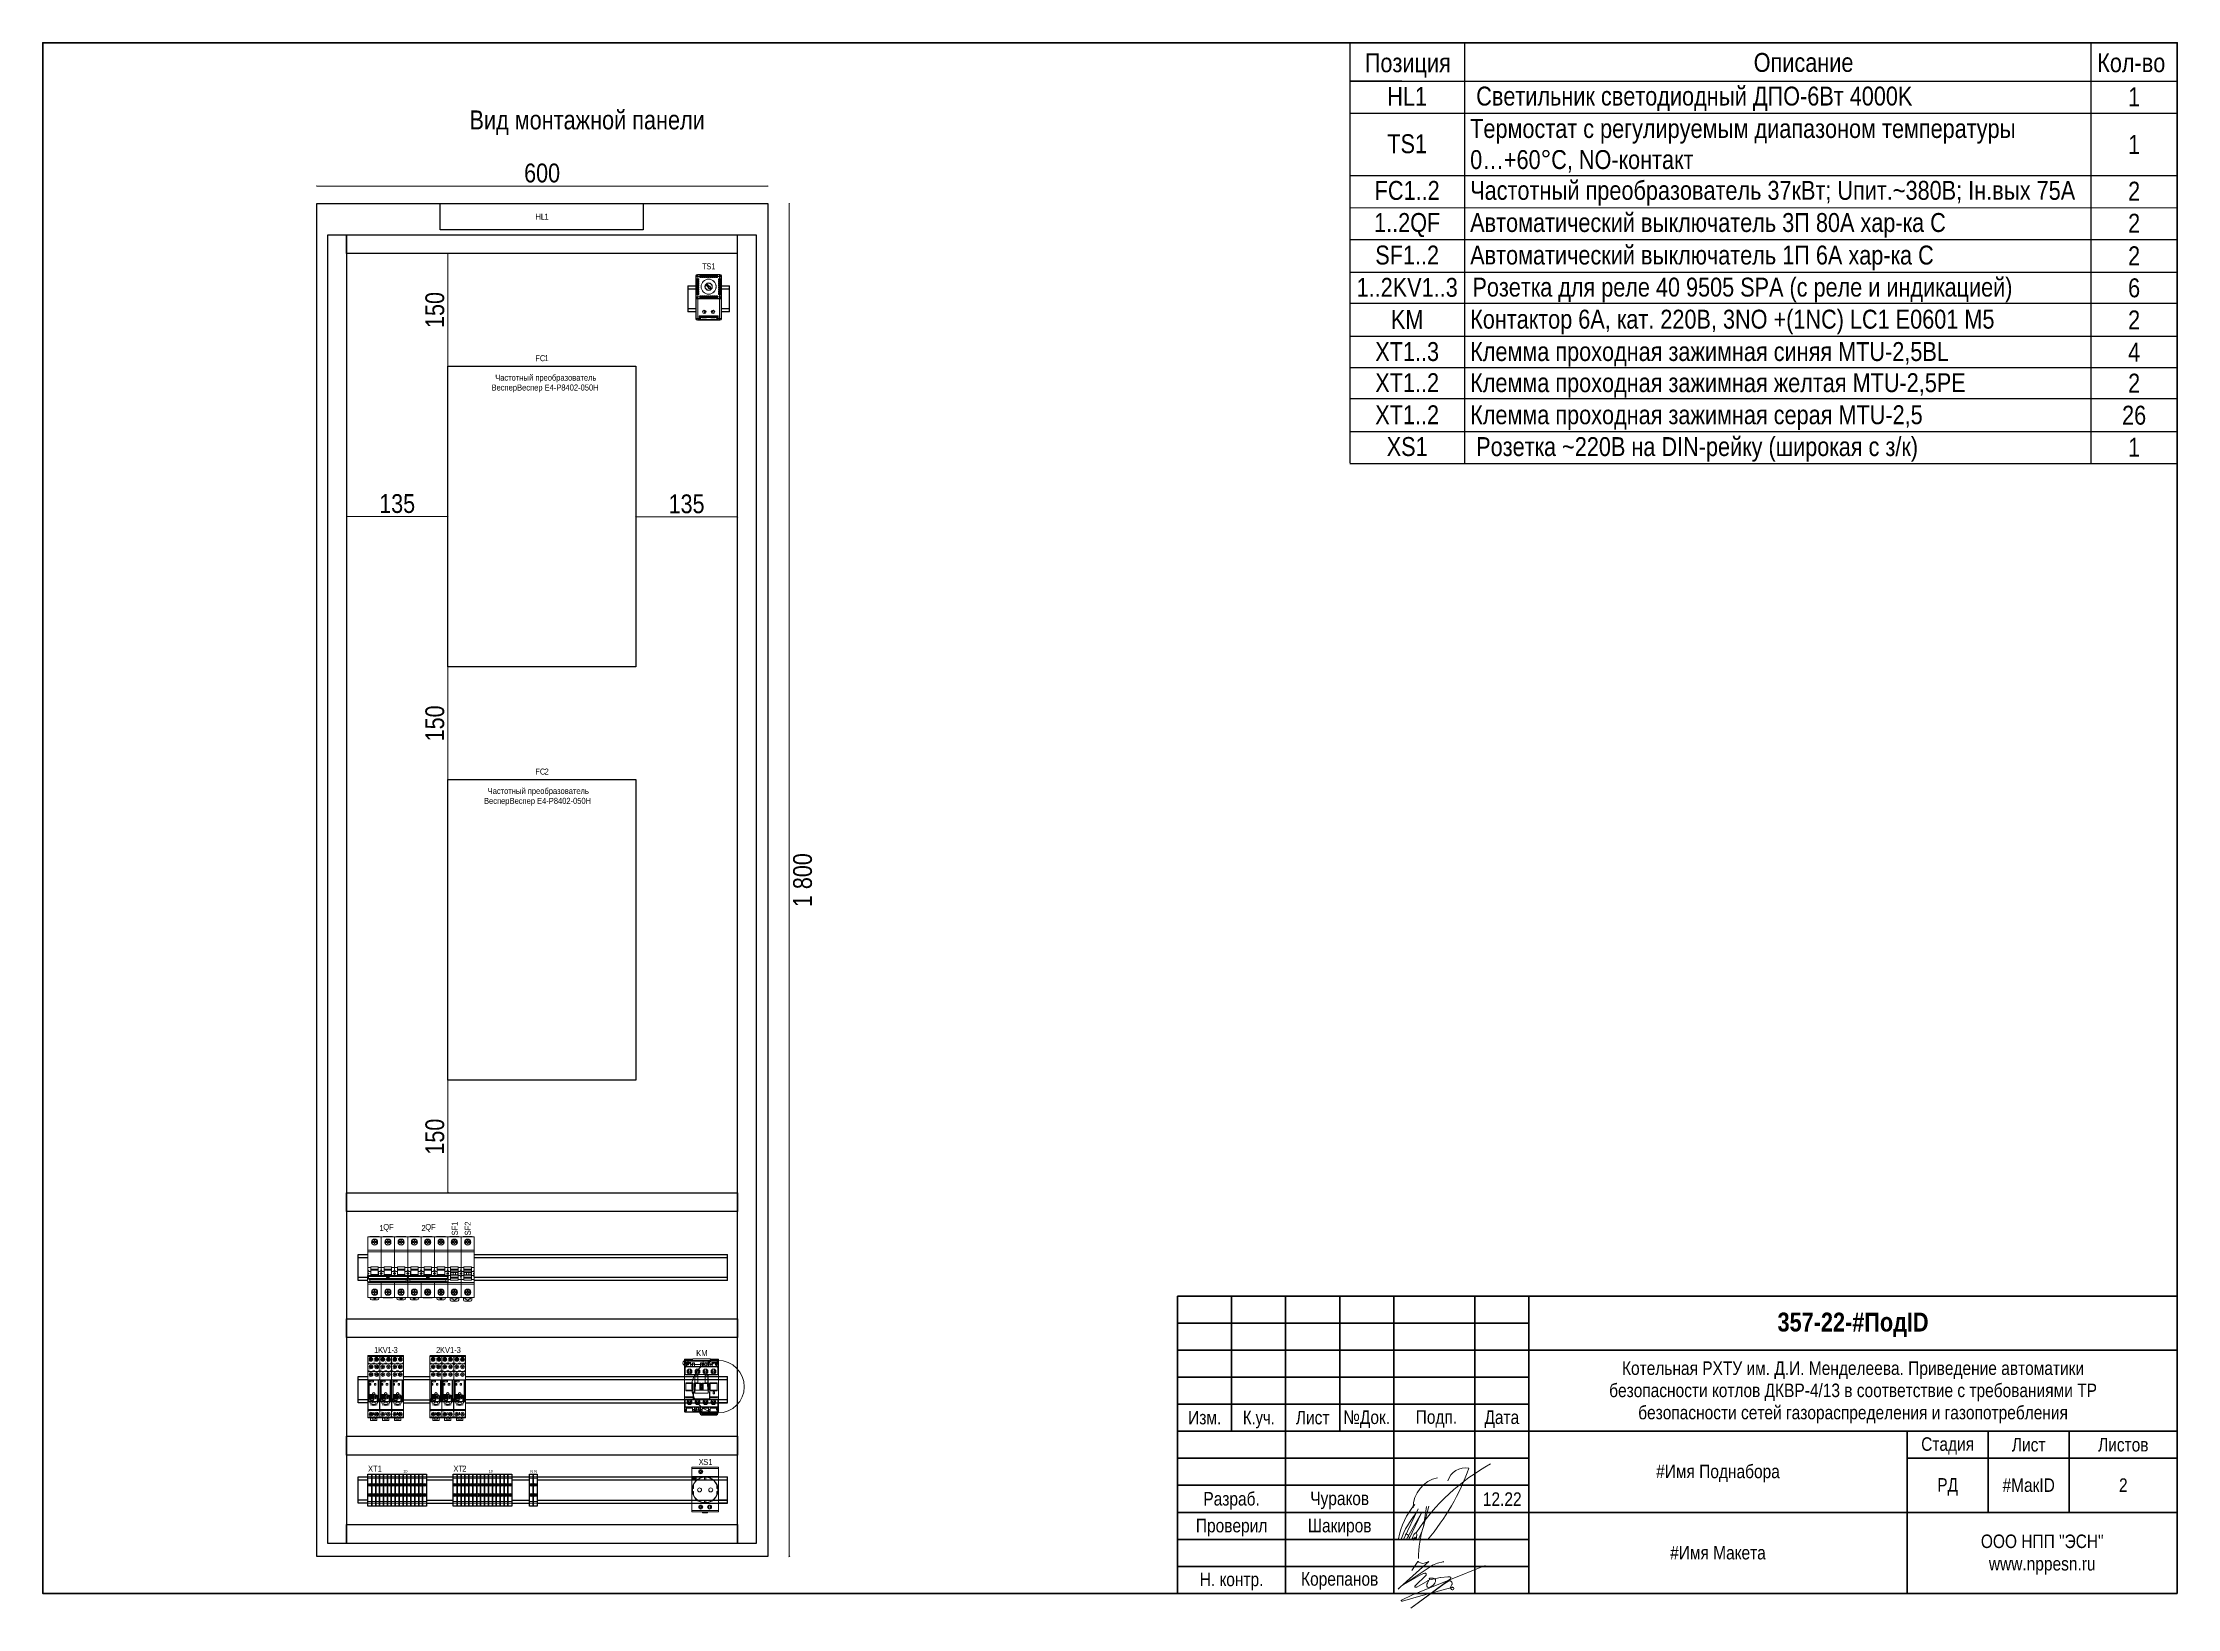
# Model space of a CAD drawing. Header units: millimetres. Extents: x -6000 to 26000, y -6000 to 26000.
# Drawn here: x 20 to 415, y -3900 to -3610.2 of the extents above; entities that cross this region are included whole.
import ezdxf

# ---------------------------------------------------------------- set-up
doc = ezdxf.new("R2010")
doc.units = ezdxf.units.MM
doc.header["$MEASUREMENT"] = 0
doc.linetypes.add('HIDDEN2', pattern=[2.38125, 1.5875, -0.79375])
for name, color, linetype, lineweight in [('0_Ном._пера__1', 7, 'Continuous', 15), ('0_Ном._пера__241', 7, 'Continuous', 50), ('0_Ном._пера__246', 7, 'Continuous', 100), ('2D - Общий_Ном._пера__21', 7, 'Continuous', 30), ('Аннотация - Текст_Ном._пера__1', 7, 'Continuous', 15), ('Чертеж и Рисунок_Ном._пера__1', 7, 'Continuous', 15), ('Чертеж и Рисунок_Ном._пера__2', 8, 'Continuous', 15), ('Чертеж и Рисунок_Ном._пера__21', 7, 'Continuous', 30), ('Чертеж и Рисунок_Ном._пера__7', 7, 'Continuous', 15)]:
    doc.layers.add(name, color=color, linetype=linetype, lineweight=lineweight)
for name, color, linetype, lineweight, true_color in [('0_Ном._пера__9', 7, 'Continuous', 15, 0x3dad99), ('Чертеж и Рисунок_Ном._пера__25', 7, 'Continuous', 0, 0x5555ff), ('Чертеж и Рисунок_Ном._пера__65', 7, 'Continuous', 40, 0x83aefe), ('Чертеж и Рисунок_Ном._пера__8', 7, 'Continuous', 15, 0xa80f02), ('Чертеж и Рисунок_Ном._пера__85', 7, 'Continuous', 5, 0x66b7ff), ('Чертеж и Рисунок_Ном._пера__9', 7, 'Continuous', 15, 0x3dad99)]:
    doc.layers.add(name, color=color, linetype=linetype, lineweight=lineweight, true_color=true_color)
doc.styles.add('СГЕНЕРИР_СТИЛЬ_1', font='ARIALN.TTF')
doc.styles.add('СГЕНЕРИР_СТИЛЬ_3', font='arial.ttf')
doc.styles.add('СГЕНЕРИР_СТИЛЬ_4', font='ARIALN.TTF')

msp = doc.modelspace()

# ---------------------------------------------------------------- hatches: boundary and pattern name
at = {"layer": 'Чертеж и Рисунок_Ном._пера__2', "linetype": 'Continuous', "lineweight": 15}
msp.add_hatch(color=8, dxfattribs=at).paths.add_polyline_path([(140.36, -3875.72), (140.36, -3875.83), (140.6, -3875.83), (140.6, -3875.72)])
at = {"layer": 'Чертеж и Рисунок_Ном._пера__8', "linetype": 'Continuous', "lineweight": 15, "true_color": 0xa80f02}
for points in [[(140.33, -3875.83), (140.33, -3875.72), (140.23, -3875.72), (140.23, -3875.83)], [(140.33, -3875.86), (140.23, -3875.86), (140.23, -3876.1), (140.33, -3876.1)], [(140.36, -3875.86), (140.36, -3876.1), (140.6, -3876.1), (140.6, -3876), (140.47, -3876), (140.47, -3875.96), (140.6, -3875.96), (140.6, -3875.86)], [(140.64, -3876.1), (140.74, -3876.1), (140.74, -3875.96), (140.78, -3875.96), (140.86, -3876.09), (140.99, -3876.09), (140.87, -3875.91), (140.99, -3875.72), (140.87, -3875.72), (140.78, -3875.86), (140.74, -3875.86), (140.74, -3875.72), (140.64, -3875.72)]]:
    msp.add_hatch(color=14, dxfattribs=at).paths.add_polyline_path(points)

# ---------------------------------------------------------------- linework, layer by layer
at = {"layer": '0_Ном._пера__241', "color": 7, "linetype": 'Continuous', "lineweight": 50}
for p, q in [((240, -3842.21), (240, -3867.21)), ((260, -3842.21), (260, -3867.21)), ((230, -3847.21), (295, -3847.21)), ((230, -3857.21), (295, -3857.21)), ((295, -3862.21), (230, -3862.21)), ((295, -3872.21), (230, -3872.21)), ((295, -3877.21), (230, -3877.21)), ((295, -3882.21), (230, -3882.21)), ((295, -3887.21), (230, -3887.21)), ((295, -3892.21), (230, -3892.21))]:
    msp.add_line(p, q, dxfattribs=at)
at = {"layer": '0_Ном._пера__246', "color": 7, "linetype": 'Continuous', "lineweight": 100}
for p, q in [((415, -3842.21), (230, -3842.21)), ((230, -3842.21), (230, -3897.21)), ((250, -3842.21), (250, -3897.21)), ((270, -3842.21), (270, -3897.21)), ((285, -3842.21), (285, -3897.21)), ((295, -3842.21), (295, -3897.21)), ((415, -3852.21), (230, -3852.21)), ((415, -3867.21), (230, -3867.21)), ((365, -3897.21), (365, -3867.21)), ((380, -3867.21), (380, -3882.21)), ((395, -3867.21), (395, -3882.21)), ((415, -3872.21), (365, -3872.21)), ((415, -3882.21), (295, -3882.21))]:
    msp.add_line(p, q, dxfattribs=at)
at = {"layer": '0_Ном._пера__246', "color": 7, "linetype": 'Continuous', "lineweight": 100, "flags": 128}
msp.add_lwpolyline([(415, -3897.21), (415, -3610.21), (20, -3610.21), (20, -3897.21)], close=True, dxfattribs=at)
at = {"layer": '0_Ном._пера__9', "color": 135, "linetype": 'Continuous', "lineweight": 15, "true_color": 0x3dad99}
for p, q in [((274.54, -3881.55), (271.86, -3887.1)), ((272.35, -3887.2), (275.1, -3882.41)), ((275.1, -3882.41), (272.84, -3887.1)), ((275.49, -3884.84), (276.47, -3881.08)), ((275.49, -3884.84), (276.07, -3881.11)), ((274.27, -3886.27), (274.13, -3887.31)), ((274.53, -3887.36), (275.27, -3885.61)), ((273.33, -3887.2), (273.51, -3886.88))]:
    msp.add_line(p, q, dxfattribs=at)
at = {"layer": '0_Ном._пера__9', "color": 135, "linetype": 'Continuous', "lineweight": 15, "true_color": 0x3dad99, "flags": 128}
for points in [[(273.37, -3892.96), (274.48, -3891.33, -0.414214), (274.51, -3891.33), (274.64, -3891.42, 0.267949), (275.98, -3891.52), (276.48, -3891.28, -0.775573), (276.51, -3891.31), (271.17, -3896.05), (270.81, -3896.4), (270.95, -3896.26, 0.030067), (271.39, -3895.89), (276.91, -3892.2, -0.091908), (278.11, -3891.61), (279.12, -3891.34, -0.933541), (279.19, -3891.46)], [(271.87, -3895.58), (275.11, -3893.73, -0.08719), (275.64, -3893.5), (275.75, -3893.47, -0.702393), (275.98, -3893.81), (273.94, -3895.84, 0.136086), (273.9, -3895.95, 0.443716), (274.02, -3896.08), (274.18, -3896.08, 0.161222), (274.25, -3896.06), (276.29, -3894.86, -0.026522), (276.38, -3894.8, -0.768791), (276.46, -3894.87), (276.23, -3895.31, 0.105043), (276.11, -3895.72, 0.43472), (276.54, -3896.18, 0.16132), (276.66, -3896.14), (277.28, -3895.68, 0.102211), (277.56, -3895.37), (277.58, -3895.33, -0.023478), (277.62, -3895.27, 0.197304), (277.75, -3894.71, 0.161257), (277.69, -3894.6, 0.094433), (277.46, -3894.45), (277.44, -3894.44, 0.083774), (277.2, -3894.38, 0.05387), (276.8, -3894.4, 0.985858), (276.69, -3894.72), (278.65, -3894.29, -0.027151), (278.73, -3894.27), (280.02, -3894.13, -0.046388), (280.15, -3894.13), (280.38, -3894.14, -0.65616), (280.5, -3894.5), (273.14, -3899.97), (279.32, -3895.47), (280.16, -3894.92), (280.27, -3894.9, -0.038414), (280.38, -3894.89), (280.48, -3894.89), (280.5, -3894.9, -0.402341), (280.8, -3895.5, 0.020676), (280.78, -3895.56), (280.55, -3895.94, 0.467701), (280.83, -3896.55, 0.131652), (281.07, -3896.46, 0.726247), (280.97, -3896.09), (280.88, -3896.08, 0.115506), (280.74, -3896.09), (274.6, -3897.8), (271.6, -3898.63), (271.48, -3898.62, -0.747293), (271.44, -3898.47), (273.5, -3897.49), (286.93, -3892.02)]]:
    msp.add_lwpolyline(points, format="xyb", dxfattribs=at)
at = {"layer": '0_Ном._пера__9', "color": 135, "linetype": 'Continuous', "lineweight": 15, "true_color": 0x3dad99}
for centre, radius, start, end in [((306.41, -3907.04), 38.51, 118.6981, 146.8966), ((243.78, -3859.7), 42.61, 319.6537, 340.3805), ((283.34, -3877.48), 3.52, 80.6082, 161.7985), ((279.27, -3881.35), 5.66, 101.6434, 180.3746), ((283.79, -3889.44), 13.12, 138.6736, 169.7126), ((286.05, -3892.45), 15.59, 139.9163, 160.3208), ((272.19, -3886.9), 0.668, 353.3227, 96.6773), ((296.11, -3891.08), 21.55, 163.167, 179.0964), ((273.35, -3886.6), 0.661, 268.7016, 341.1724)]:
    msp.add_arc(centre, radius, start, end, dxfattribs=at)
msp.add_ellipse((273.9, -3886.67), major_axis=(0.248, 0.662), ratio=0.421875, dxfattribs=at)
at = {"layer": '2D - Общий_Ном._пера__21', "color": 7, "linetype": 'Continuous', "lineweight": 30}
for p, q in [((261.91, -3610.21), (261.91, -3687.94)), ((261.91, -3610.21), (415, -3610.21)), ((283.08, -3610.21), (283.08, -3687.94)), ((399.02, -3610.21), (399.02, -3688.02)), ((415, -3610.21), (415, -3688.11)), ((271.49, -3617.31), (261.91, -3617.31)), ((261.91, -3617.31), (415, -3617.31)), ((261.91, -3623.24), (415, -3623.24)), ((261.91, -3634.77), (415, -3634.77)), ((261.91, -3640.71), (415, -3640.79)), ((261.91, -3646.64), (415, -3646.64)), ((261.91, -3652.66), (415, -3652.66)), ((261.91, -3658.43), (415, -3658.43)), ((261.91, -3664.54), (415, -3664.54)), ((261.91, -3670.3), (415, -3670.3)), ((261.91, -3676.07), (415, -3676.07)), ((261.91, -3682.17), (415, -3682.17)), ((261.91, -3688.11), (415, -3688.11))]:
    msp.add_line(p, q, dxfattribs=at)
at = {"layer": 'Чертеж и Рисунок_Ном._пера__1', "color": 7, "linetype": 'Continuous', "lineweight": 15}
for p, q in [((80.17, -3875.63), (80.9, -3875.63)), ((80.17, -3875.91), (80.9, -3875.91)), ((80.9, -3875.63), (81.62, -3875.63)), ((80.9, -3875.91), (81.62, -3875.91)), ((81.62, -3875.63), (82.34, -3875.63)), ((81.62, -3875.91), (82.34, -3875.91)), ((82.34, -3875.63), (83.07, -3875.63)), ((82.34, -3875.91), (83.07, -3875.91)), ((83.07, -3875.63), (83.79, -3875.63)), ((83.07, -3875.91), (83.79, -3875.91)), ((83.79, -3875.63), (84.51, -3875.63)), ((83.79, -3875.91), (84.51, -3875.91)), ((84.51, -3875.63), (85.24, -3875.63)), ((84.51, -3875.91), (85.24, -3875.91)), ((85.24, -3875.63), (85.96, -3875.63)), ((85.24, -3875.91), (85.96, -3875.91)), ((85.96, -3875.63), (86.68, -3875.63)), ((85.96, -3875.91), (86.68, -3875.91)), ((86.68, -3875.63), (87.41, -3875.63)), ((86.68, -3875.91), (87.41, -3875.91)), ((87.41, -3875.63), (88.13, -3875.63)), ((87.41, -3875.91), (88.13, -3875.91)), ((88.13, -3875.63), (88.85, -3875.63)), ((88.13, -3875.91), (88.85, -3875.91)), ((88.85, -3875.63), (89.58, -3875.63)), ((88.85, -3875.91), (89.58, -3875.91)), ((89.58, -3875.63), (90.3, -3875.63)), ((89.58, -3875.91), (90.3, -3875.91)), ((90.3, -3875.63), (91.02, -3875.63)), ((90.3, -3875.91), (91.02, -3875.91)), ((95.97, -3875.63), (96.7, -3875.63)), ((95.97, -3875.91), (96.7, -3875.91)), ((96.7, -3875.63), (97.42, -3875.63)), ((96.7, -3875.91), (97.42, -3875.91)), ((97.42, -3875.63), (98.14, -3875.63)), ((97.42, -3875.91), (98.14, -3875.91)), ((98.14, -3875.63), (98.87, -3875.63)), ((98.14, -3875.91), (98.87, -3875.91)), ((98.87, -3875.63), (99.59, -3875.63)), ((98.87, -3875.91), (99.59, -3875.91)), ((99.59, -3875.63), (100.31, -3875.63)), ((99.59, -3875.91), (100.31, -3875.91)), ((100.31, -3875.63), (101.04, -3875.63)), ((100.31, -3875.91), (101.04, -3875.91)), ((101.04, -3875.63), (101.76, -3875.63)), ((101.04, -3875.91), (101.76, -3875.91)), ((101.76, -3875.63), (102.48, -3875.63)), ((101.76, -3875.91), (102.48, -3875.91)), ((102.48, -3875.63), (103.21, -3875.63)), ((102.48, -3875.91), (103.21, -3875.91)), ((103.21, -3875.63), (103.93, -3875.63)), ((103.21, -3875.91), (103.93, -3875.91)), ((103.93, -3875.63), (104.65, -3875.63)), ((103.93, -3875.91), (104.65, -3875.91)), ((104.65, -3875.63), (105.38, -3875.63)), ((104.65, -3875.91), (105.38, -3875.91)), ((105.38, -3875.63), (106.1, -3875.63)), ((105.38, -3875.91), (106.1, -3875.91)), ((106.1, -3875.63), (106.82, -3875.63)), ((106.1, -3875.91), (106.82, -3875.91)), ((110.07, -3875.63), (110.79, -3875.63)), ((110.07, -3875.91), (110.79, -3875.91)), ((110.79, -3875.63), (111.52, -3875.63)), ((110.79, -3875.91), (111.52, -3875.91)), ((80.17, -3880.22), (80.9, -3880.22)), ((80.17, -3880.5), (80.9, -3880.5)), ((80.9, -3880.22), (81.62, -3880.22)), ((80.9, -3880.5), (81.62, -3880.5)), ((81.62, -3880.22), (82.34, -3880.22)), ((81.62, -3880.5), (82.34, -3880.5)), ((82.34, -3880.22), (83.07, -3880.22)), ((82.34, -3880.5), (83.07, -3880.5)), ((83.07, -3880.22), (83.79, -3880.22)), ((83.07, -3880.5), (83.79, -3880.5)), ((83.79, -3880.22), (84.51, -3880.22)), ((83.79, -3880.5), (84.51, -3880.5)), ((84.51, -3880.22), (85.24, -3880.22)), ((84.51, -3880.5), (85.24, -3880.5)), ((85.24, -3880.22), (85.96, -3880.22)), ((85.24, -3880.5), (85.96, -3880.5)), ((85.96, -3880.22), (86.68, -3880.22)), ((85.96, -3880.5), (86.68, -3880.5)), ((86.68, -3880.22), (87.41, -3880.22)), ((86.68, -3880.5), (87.41, -3880.5)), ((87.41, -3880.22), (88.13, -3880.22)), ((87.41, -3880.5), (88.13, -3880.5)), ((88.13, -3880.22), (88.85, -3880.22)), ((88.13, -3880.5), (88.85, -3880.5)), ((88.85, -3880.22), (89.58, -3880.22)), ((88.85, -3880.5), (89.58, -3880.5)), ((89.58, -3880.22), (90.3, -3880.22)), ((89.58, -3880.5), (90.3, -3880.5)), ((90.3, -3880.22), (91.02, -3880.22)), ((90.3, -3880.5), (91.02, -3880.5)), ((95.97, -3880.22), (96.7, -3880.22)), ((95.97, -3880.5), (96.7, -3880.5)), ((96.7, -3880.22), (97.42, -3880.22)), ((96.7, -3880.5), (97.42, -3880.5)), ((97.42, -3880.22), (98.14, -3880.22)), ((97.42, -3880.5), (98.14, -3880.5)), ((98.14, -3880.22), (98.87, -3880.22)), ((98.14, -3880.5), (98.87, -3880.5)), ((98.87, -3880.22), (99.59, -3880.22)), ((98.87, -3880.5), (99.59, -3880.5)), ((99.59, -3880.22), (100.31, -3880.22)), ((99.59, -3880.5), (100.31, -3880.5)), ((100.31, -3880.22), (101.04, -3880.22)), ((100.31, -3880.5), (101.04, -3880.5)), ((101.04, -3880.22), (101.76, -3880.22)), ((101.04, -3880.5), (101.76, -3880.5)), ((101.76, -3880.22), (102.48, -3880.22)), ((101.76, -3880.5), (102.48, -3880.5)), ((102.48, -3880.22), (103.21, -3880.22)), ((102.48, -3880.5), (103.21, -3880.5)), ((103.21, -3880.22), (103.93, -3880.22)), ((103.21, -3880.5), (103.93, -3880.5)), ((103.93, -3880.22), (104.65, -3880.22)), ((103.93, -3880.5), (104.65, -3880.5)), ((104.65, -3880.22), (105.38, -3880.22)), ((104.65, -3880.5), (105.38, -3880.5)), ((105.38, -3880.22), (106.1, -3880.22)), ((105.38, -3880.5), (106.1, -3880.5)), ((106.1, -3880.22), (106.82, -3880.22)), ((106.1, -3880.5), (106.82, -3880.5)), ((110.07, -3880.22), (110.79, -3880.22)), ((110.07, -3880.5), (110.79, -3880.5)), ((110.79, -3880.22), (111.52, -3880.22)), ((110.79, -3880.5), (111.52, -3880.5))]:
    msp.add_line(p, q, dxfattribs=at)
at = {"layer": 'Чертеж и Рисунок_Ном._пера__2', "color": 8, "linetype": 'Continuous', "lineweight": 15}
msp.add_lwpolyline([(140.36, -3875.83), (140.6, -3875.83), (140.6, -3875.72), (140.36, -3875.72)], close=True, dxfattribs=at)
at = {"layer": 'Чертеж и Рисунок_Ном._пера__21', "color": 7, "linetype": 'Continuous', "lineweight": 30}
for p, q in [((70.7, -3639.99), (154.16, -3639.99)), ((70.7, -3890.39), (70.7, -3639.99)), ((93.58, -3639.99), (131.14, -3639.99)), ((93.58, -3644.86), (93.58, -3639.99)), ((131.14, -3639.99), (131.14, -3644.86)), ((154.16, -3639.99), (154.16, -3890.39)), ((72.77, -3887.96), (72.77, -3645.75)), ((72.77, -3645.75), (76.24, -3645.75)), ((76.24, -3645.75), (148.57, -3645.75)), ((76.24, -3649.23), (76.24, -3645.75)), ((76.24, -3645.75), (76.24, -3887.96)), ((131.14, -3644.86), (93.58, -3644.86)), ((148.57, -3887.96), (148.57, -3645.75)), ((148.57, -3645.75), (152.05, -3645.75)), ((152.05, -3645.75), (152.05, -3887.96)), ((148.57, -3649.23), (76.24, -3649.23)), ((139.36, -3655.18), (140.87, -3655.18)), ((139.36, -3655.18), (139.36, -3660.05)), ((139.36, -3655.74), (140.87, -3655.74)), ((145.6, -3655.18), (147.11, -3655.18)), ((145.6, -3655.74), (147.11, -3655.74)), ((147.11, -3660.05), (147.11, -3655.18)), ((140.87, -3659.49), (139.36, -3659.49)), ((140.87, -3660.05), (139.36, -3660.05)), ((147.11, -3659.49), (145.6, -3659.49)), ((147.11, -3660.05), (145.6, -3660.05)), ((94.98, -3670.1), (129.75, -3670.1)), ((94.98, -3725.74), (94.98, -3670.1)), ((129.75, -3670.1), (129.75, -3725.74)), ((129.75, -3725.74), (94.98, -3725.74)), ((94.98, -3746.6), (129.75, -3746.6)), ((94.98, -3802.24), (94.98, -3746.6)), ((129.75, -3746.6), (129.75, -3802.24)), ((129.75, -3802.24), (94.98, -3802.24)), ((76.24, -3823.07), (148.57, -3823.07)), ((76.24, -3826.55), (76.24, -3823.07)), ((148.57, -3823.07), (148.57, -3826.55)), ((148.57, -3826.55), (76.24, -3826.55)), ((78.37, -3834.46), (80.17, -3834.46)), ((78.37, -3839.33), (78.37, -3834.46)), ((78.37, -3835.02), (80.17, -3835.02)), ((99.87, -3834.46), (146.73, -3834.46)), ((99.87, -3835.02), (146.73, -3835.02)), ((146.73, -3839.33), (146.73, -3834.46)), ((80.14, -3838.77), (78.37, -3838.77)), ((80.13, -3839.33), (78.37, -3839.33)), ((146.73, -3838.77), (99.86, -3838.77)), ((146.73, -3839.33), (99.87, -3839.33)), ((76.24, -3846.38), (148.57, -3846.38)), ((76.24, -3849.86), (76.24, -3846.38)), ((148.57, -3846.38), (148.57, -3849.86)), ((148.57, -3849.86), (76.24, -3849.86)), ((78.37, -3857.06), (80.17, -3857.06)), ((78.37, -3861.93), (78.37, -3857.06)), ((78.37, -3857.62), (80.17, -3857.62)), ((86.77, -3857.06), (91.66, -3857.06)), ((86.77, -3857.62), (91.67, -3857.62)), ((98.25, -3857.06), (146.73, -3857.06)), ((98.25, -3857.62), (146.73, -3857.62)), ((145.03, -3857.06), (146.73, -3857.06)), ((145.03, -3857.62), (146.73, -3857.62)), ((146.73, -3861.93), (146.73, -3857.06)), ((80.14, -3861.37), (78.37, -3861.37)), ((80.13, -3861.93), (78.37, -3861.93)), ((86.75, -3861.93), (91.68, -3861.93)), ((86.77, -3861.37), (91.66, -3861.37)), ((146.73, -3861.37), (98.25, -3861.37)), ((98.25, -3861.93), (146.73, -3861.93)), ((146.73, -3861.37), (145.03, -3861.37)), ((146.73, -3861.93), (145.03, -3861.93)), ((76.24, -3868.12), (148.57, -3868.12)), ((76.24, -3871.6), (76.24, -3868.12)), ((148.57, -3868.12), (148.57, -3871.6)), ((148.57, -3871.6), (76.24, -3871.6)), ((78.37, -3875.63), (80.17, -3875.63)), ((78.37, -3880.5), (78.37, -3875.63)), ((78.37, -3876.18), (80.17, -3876.18)), ((80.17, -3881.07), (80.17, -3875.16)), ((80.17, -3875.16), (80.9, -3875.16)), ((80.72, -3876.94), (80.35, -3877.31)), ((80.35, -3876.94), (80.72, -3877.31)), ((80.72, -3878.81), (80.35, -3879.19)), ((80.35, -3878.81), (80.72, -3879.19)), ((80.9, -3875.16), (80.9, -3881.07)), ((80.9, -3881.07), (80.9, -3875.16)), ((80.9, -3875.16), (81.62, -3875.16)), ((81.45, -3876.94), (81.07, -3877.31)), ((81.07, -3876.94), (81.45, -3877.31)), ((81.45, -3878.81), (81.07, -3879.19)), ((81.07, -3878.81), (81.45, -3879.19)), ((81.62, -3875.16), (81.62, -3881.07)), ((81.62, -3881.07), (81.62, -3875.16)), ((81.62, -3875.16), (82.34, -3875.16)), ((82.17, -3876.94), (81.8, -3877.31)), ((81.8, -3876.94), (82.17, -3877.31)), ((82.17, -3878.81), (81.8, -3879.19)), ((81.8, -3878.81), (82.17, -3879.19)), ((82.34, -3875.16), (82.34, -3881.07)), ((82.34, -3881.07), (82.34, -3875.16)), ((82.34, -3875.16), (83.07, -3875.16)), ((82.89, -3876.94), (82.52, -3877.31)), ((82.52, -3876.94), (82.89, -3877.31)), ((82.89, -3878.81), (82.52, -3879.19)), ((82.52, -3878.81), (82.89, -3879.19)), ((83.07, -3875.16), (83.07, -3881.07)), ((83.07, -3881.07), (83.07, -3875.16)), ((83.07, -3875.16), (83.79, -3875.16)), ((83.62, -3876.94), (83.24, -3877.31)), ((83.24, -3876.94), (83.62, -3877.31)), ((83.62, -3878.81), (83.24, -3879.19)), ((83.24, -3878.81), (83.62, -3879.19)), ((83.79, -3875.16), (83.79, -3881.07)), ((83.79, -3881.07), (83.79, -3875.16)), ((83.79, -3875.16), (84.51, -3875.16)), ((84.34, -3876.94), (83.97, -3877.31)), ((83.97, -3876.94), (84.34, -3877.31)), ((84.34, -3878.81), (83.97, -3879.19)), ((83.97, -3878.81), (84.34, -3879.19)), ((84.51, -3875.16), (84.51, -3881.07)), ((84.51, -3881.07), (84.51, -3875.16)), ((84.51, -3875.16), (85.24, -3875.16)), ((85.06, -3876.94), (84.69, -3877.31)), ((84.69, -3876.94), (85.06, -3877.31)), ((85.06, -3878.81), (84.69, -3879.19)), ((84.69, -3878.81), (85.06, -3879.19)), ((85.24, -3875.16), (85.24, -3881.07)), ((85.24, -3881.07), (85.24, -3875.16)), ((85.24, -3875.16), (85.96, -3875.16)), ((85.79, -3876.94), (85.41, -3877.31)), ((85.41, -3876.94), (85.79, -3877.31)), ((85.79, -3878.81), (85.41, -3879.19)), ((85.41, -3878.81), (85.79, -3879.19)), ((85.96, -3875.16), (85.96, -3881.07)), ((85.96, -3881.07), (85.96, -3875.16)), ((85.96, -3875.16), (86.68, -3875.16)), ((86.51, -3876.94), (86.14, -3877.31)), ((86.14, -3876.94), (86.51, -3877.31)), ((86.51, -3878.81), (86.14, -3879.19)), ((86.14, -3878.81), (86.51, -3879.19)), ((86.68, -3875.16), (86.68, -3881.07)), ((86.68, -3881.07), (86.68, -3875.16)), ((86.68, -3875.16), (87.41, -3875.16)), ((87.23, -3876.94), (86.86, -3877.31)), ((86.86, -3876.94), (87.23, -3877.31)), ((87.23, -3878.81), (86.86, -3879.19)), ((86.86, -3878.81), (87.23, -3879.19)), ((87.41, -3875.16), (87.41, -3881.07)), ((87.41, -3881.07), (87.41, -3875.16)), ((87.41, -3875.16), (88.13, -3875.16)), ((87.96, -3876.94), (87.58, -3877.31)), ((87.58, -3876.94), (87.96, -3877.31)), ((87.96, -3878.81), (87.58, -3879.19)), ((87.58, -3878.81), (87.96, -3879.19)), ((88.13, -3875.16), (88.13, -3881.07)), ((88.13, -3881.07), (88.13, -3875.16)), ((88.13, -3875.16), (88.85, -3875.16)), ((88.68, -3876.94), (88.31, -3877.31)), ((88.31, -3876.94), (88.68, -3877.31)), ((88.68, -3878.81), (88.31, -3879.19)), ((88.31, -3878.81), (88.68, -3879.19)), ((88.85, -3875.16), (88.85, -3881.07)), ((88.85, -3881.07), (88.85, -3875.16)), ((88.85, -3875.16), (89.58, -3875.16)), ((89.4, -3876.94), (89.03, -3877.31)), ((89.03, -3876.94), (89.4, -3877.31)), ((89.4, -3878.81), (89.03, -3879.19)), ((89.03, -3878.81), (89.4, -3879.19)), ((89.58, -3875.16), (89.58, -3881.07)), ((89.58, -3881.07), (89.58, -3875.16)), ((89.58, -3875.16), (90.3, -3875.16)), ((90.13, -3876.94), (89.75, -3877.31)), ((89.75, -3876.94), (90.13, -3877.31)), ((90.13, -3878.81), (89.75, -3879.19)), ((89.75, -3878.81), (90.13, -3879.19)), ((90.3, -3875.16), (90.3, -3881.07)), ((90.3, -3881.07), (90.3, -3875.16)), ((90.3, -3875.16), (91.02, -3875.16)), ((90.85, -3876.94), (90.48, -3877.31)), ((90.48, -3876.94), (90.85, -3877.31)), ((90.85, -3878.81), (90.48, -3879.19)), ((90.48, -3878.81), (90.85, -3879.19)), ((91.02, -3875.16), (91.02, -3881.07)), ((91.02, -3875.63), (95.97, -3875.63)), ((91.02, -3876.18), (95.97, -3876.18)), ((95.97, -3881.07), (95.97, -3875.16)), ((95.97, -3875.16), (96.7, -3875.16)), ((96.52, -3876.94), (96.15, -3877.31)), ((96.15, -3876.94), (96.52, -3877.31)), ((96.52, -3878.81), (96.15, -3879.19)), ((96.15, -3878.81), (96.52, -3879.19)), ((96.7, -3875.16), (96.7, -3881.07)), ((96.7, -3881.07), (96.7, -3875.16)), ((96.7, -3875.16), (97.42, -3875.16)), ((97.24, -3876.94), (96.87, -3877.31)), ((96.87, -3876.94), (97.24, -3877.31)), ((97.24, -3878.81), (96.87, -3879.19)), ((96.87, -3878.81), (97.24, -3879.19)), ((97.42, -3875.16), (97.42, -3881.07)), ((97.42, -3881.07), (97.42, -3875.16)), ((97.42, -3875.16), (98.14, -3875.16)), ((97.97, -3876.94), (97.59, -3877.31)), ((97.59, -3876.94), (97.97, -3877.31)), ((97.97, -3878.81), (97.59, -3879.19)), ((97.59, -3878.81), (97.97, -3879.19)), ((98.14, -3875.16), (98.14, -3881.07)), ((98.14, -3881.07), (98.14, -3875.16)), ((98.14, -3875.16), (98.87, -3875.16)), ((98.69, -3876.94), (98.32, -3877.31)), ((98.32, -3876.94), (98.69, -3877.31)), ((98.69, -3878.81), (98.32, -3879.19)), ((98.32, -3878.81), (98.69, -3879.19)), ((98.87, -3875.16), (98.87, -3881.07)), ((98.87, -3881.07), (98.87, -3875.16)), ((98.87, -3875.16), (99.59, -3875.16)), ((99.41, -3876.94), (99.04, -3877.31)), ((99.04, -3876.94), (99.41, -3877.31)), ((99.41, -3878.81), (99.04, -3879.19)), ((99.04, -3878.81), (99.41, -3879.19)), ((99.59, -3875.16), (99.59, -3881.07)), ((99.59, -3881.07), (99.59, -3875.16)), ((99.59, -3875.16), (100.31, -3875.16)), ((100.14, -3876.94), (99.76, -3877.31)), ((99.76, -3876.94), (100.14, -3877.31)), ((100.14, -3878.81), (99.76, -3879.19)), ((99.76, -3878.81), (100.14, -3879.19)), ((100.31, -3875.16), (100.31, -3881.07)), ((100.31, -3881.07), (100.31, -3875.16)), ((100.31, -3875.16), (101.04, -3875.16)), ((100.86, -3876.94), (100.49, -3877.31)), ((100.49, -3876.94), (100.86, -3877.31)), ((100.86, -3878.81), (100.49, -3879.19)), ((100.49, -3878.81), (100.86, -3879.19)), ((101.04, -3875.16), (101.04, -3881.07)), ((101.04, -3881.07), (101.04, -3875.16)), ((101.04, -3875.16), (101.76, -3875.16)), ((101.58, -3876.94), (101.21, -3877.31)), ((101.21, -3876.94), (101.58, -3877.31)), ((101.58, -3878.81), (101.21, -3879.19)), ((101.21, -3878.81), (101.58, -3879.19)), ((101.76, -3875.16), (101.76, -3881.07)), ((101.76, -3881.07), (101.76, -3875.16)), ((101.76, -3875.16), (102.48, -3875.16)), ((102.31, -3876.94), (101.93, -3877.31)), ((101.93, -3876.94), (102.31, -3877.31)), ((102.31, -3878.81), (101.93, -3879.19)), ((101.93, -3878.81), (102.31, -3879.19)), ((102.48, -3875.16), (102.48, -3881.07)), ((102.48, -3881.07), (102.48, -3875.16)), ((102.48, -3875.16), (103.21, -3875.16)), ((103.03, -3876.94), (102.66, -3877.31)), ((102.66, -3876.94), (103.03, -3877.31)), ((103.03, -3878.81), (102.66, -3879.19)), ((102.66, -3878.81), (103.03, -3879.19)), ((103.21, -3875.16), (103.21, -3881.07)), ((103.21, -3881.07), (103.21, -3875.16)), ((103.21, -3875.16), (103.93, -3875.16)), ((103.75, -3876.94), (103.38, -3877.31)), ((103.38, -3876.94), (103.75, -3877.31)), ((103.75, -3878.81), (103.38, -3879.19)), ((103.38, -3878.81), (103.75, -3879.19)), ((103.93, -3875.16), (103.93, -3881.07)), ((103.93, -3881.07), (103.93, -3875.16)), ((103.93, -3875.16), (104.65, -3875.16)), ((104.48, -3876.94), (104.1, -3877.31)), ((104.1, -3876.94), (104.48, -3877.31)), ((104.48, -3878.81), (104.1, -3879.19)), ((104.1, -3878.81), (104.48, -3879.19)), ((104.65, -3875.16), (104.65, -3881.07)), ((104.65, -3881.07), (104.65, -3875.16)), ((104.65, -3875.16), (105.38, -3875.16)), ((105.2, -3876.94), (104.83, -3877.31)), ((104.83, -3876.94), (105.2, -3877.31)), ((105.2, -3878.81), (104.83, -3879.19)), ((104.83, -3878.81), (105.2, -3879.19)), ((105.38, -3875.16), (105.38, -3881.07)), ((105.38, -3881.07), (105.38, -3875.16)), ((105.38, -3875.16), (106.1, -3875.16)), ((105.92, -3876.94), (105.55, -3877.31)), ((105.55, -3876.94), (105.92, -3877.31)), ((105.92, -3878.81), (105.55, -3879.19)), ((105.55, -3878.81), (105.92, -3879.19)), ((106.1, -3875.16), (106.1, -3881.07)), ((106.1, -3881.07), (106.1, -3875.16)), ((106.1, -3875.16), (106.82, -3875.16)), ((106.65, -3876.94), (106.27, -3877.31)), ((106.27, -3876.94), (106.65, -3877.31)), ((106.65, -3878.81), (106.27, -3879.19)), ((106.27, -3878.81), (106.65, -3879.19)), ((106.82, -3875.16), (106.82, -3881.07)), ((106.82, -3875.63), (110.07, -3875.63)), ((106.82, -3876.18), (110.07, -3876.18)), ((110.07, -3881.07), (110.07, -3875.16)), ((110.07, -3875.16), (110.79, -3875.16)), ((110.62, -3876.94), (110.24, -3877.31)), ((110.24, -3876.94), (110.62, -3877.31)), ((110.62, -3878.81), (110.24, -3879.19)), ((110.24, -3878.81), (110.62, -3879.19)), ((110.79, -3875.16), (110.79, -3881.07)), ((110.79, -3881.07), (110.79, -3875.16)), ((110.79, -3875.16), (111.52, -3875.16)), ((111.34, -3876.94), (110.97, -3877.31)), ((110.97, -3876.94), (111.34, -3877.31)), ((111.34, -3878.81), (110.97, -3879.19)), ((110.97, -3878.81), (111.34, -3879.19)), ((111.52, -3875.16), (111.52, -3881.07)), ((111.52, -3875.63), (146.73, -3875.63)), ((111.52, -3876.18), (146.73, -3876.18)), ((145.03, -3875.63), (146.73, -3875.63)), ((145.03, -3876.18), (146.73, -3876.18)), ((146.73, -3880.5), (146.73, -3875.63)), ((80.14, -3879.94), (78.37, -3879.94)), ((80.13, -3880.5), (78.37, -3880.5)), ((80.9, -3881.07), (80.17, -3881.07)), ((81.62, -3881.07), (80.9, -3881.07)), ((82.34, -3881.07), (81.62, -3881.07)), ((83.07, -3881.07), (82.34, -3881.07)), ((83.79, -3881.07), (83.07, -3881.07)), ((84.51, -3881.07), (83.79, -3881.07)), ((85.24, -3881.07), (84.51, -3881.07)), ((85.96, -3881.07), (85.24, -3881.07)), ((86.68, -3881.07), (85.96, -3881.07)), ((87.41, -3881.07), (86.68, -3881.07)), ((88.13, -3881.07), (87.41, -3881.07)), ((88.85, -3881.07), (88.13, -3881.07)), ((89.58, -3881.07), (88.85, -3881.07)), ((90.3, -3881.07), (89.58, -3881.07)), ((91.02, -3881.07), (90.3, -3881.07)), ((91.02, -3879.94), (95.97, -3879.94)), ((91.02, -3880.5), (95.97, -3880.5)), ((96.7, -3881.07), (95.97, -3881.07)), ((97.42, -3881.07), (96.7, -3881.07)), ((98.14, -3881.07), (97.42, -3881.07)), ((98.87, -3881.07), (98.14, -3881.07)), ((99.59, -3881.07), (98.87, -3881.07)), ((100.31, -3881.07), (99.59, -3881.07)), ((101.04, -3881.07), (100.31, -3881.07)), ((101.76, -3881.07), (101.04, -3881.07)), ((102.48, -3881.07), (101.76, -3881.07)), ((103.21, -3881.07), (102.48, -3881.07)), ((103.93, -3881.07), (103.21, -3881.07)), ((104.65, -3881.07), (103.93, -3881.07)), ((105.38, -3881.07), (104.65, -3881.07)), ((106.1, -3881.07), (105.38, -3881.07)), ((106.82, -3881.07), (106.1, -3881.07)), ((106.82, -3879.94), (110.07, -3879.94)), ((106.82, -3880.5), (110.07, -3880.5)), ((110.79, -3881.07), (110.07, -3881.07)), ((111.52, -3881.07), (110.79, -3881.07)), ((111.52, -3879.94), (146.73, -3879.94)), ((111.52, -3880.5), (146.73, -3880.5)), ((146.73, -3879.94), (145.03, -3879.94)), ((146.73, -3880.5), (145.03, -3880.5)), ((76.24, -3884.48), (148.57, -3884.48)), ((76.24, -3887.96), (76.24, -3884.48)), ((148.57, -3884.48), (148.57, -3887.96)), ((154.16, -3890.39), (70.7, -3890.39)), ((76.24, -3887.96), (72.77, -3887.96)), ((148.57, -3887.96), (76.24, -3887.96)), ((152.05, -3887.96), (148.57, -3887.96))]:
    msp.add_line(p, q, dxfattribs=at)
for centre in [(80.54, -3877.12), (80.54, -3879), (81.26, -3877.12), (81.26, -3879), (81.98, -3877.12), (81.98, -3879), (82.71, -3877.12), (82.71, -3879), (83.43, -3877.12), (83.43, -3879), (84.15, -3877.12), (84.15, -3879), (84.88, -3877.12), (84.88, -3879), (85.6, -3877.12), (85.6, -3879), (86.32, -3877.12), (86.32, -3879), (87.05, -3877.12), (87.05, -3879), (87.77, -3877.12), (87.77, -3879), (88.49, -3877.12), (88.49, -3879), (89.22, -3877.12), (89.22, -3879), (89.94, -3877.12), (89.94, -3879), (90.66, -3877.12), (90.66, -3879), (96.33, -3877.12), (96.33, -3879), (97.06, -3877.12), (97.06, -3879), (97.78, -3877.12), (97.78, -3879), (98.5, -3877.12), (98.5, -3879), (99.23, -3877.12), (99.23, -3879), (99.95, -3877.12), (99.95, -3879), (100.67, -3877.12), (100.67, -3879), (101.4, -3877.12), (101.4, -3879), (102.12, -3877.12), (102.12, -3879), (102.84, -3877.12), (102.84, -3879), (103.57, -3877.12), (103.57, -3879), (104.29, -3877.12), (104.29, -3879), (105.01, -3877.12), (105.01, -3879), (105.74, -3877.12), (105.74, -3879), (106.46, -3877.12), (106.46, -3879), (110.43, -3877.12), (110.43, -3879), (111.15, -3877.12), (111.15, -3879)]:
    msp.add_circle(centre, 0.265, dxfattribs=at)
at = {"layer": 'Чертеж и Рисунок_Ном._пера__65', "color": 161, "linetype": 'Continuous', "lineweight": 40, "true_color": 0x83aefe}
for p, q in [((70.73, -3636.72), (70.66, -3636.79)), ((154.12, -3636.79), (154.19, -3636.72)), ((158.19, -3640.02), (158.12, -3639.95)), ((95.01, -3649.27), (94.94, -3649.2)), ((94.94, -3670.06), (95.01, -3670.13)), ((76.28, -3697.89), (76.21, -3697.96)), ((94.94, -3697.96), (95.01, -3697.89)), ((129.79, -3697.94), (129.72, -3698.01)), ((148.54, -3698.01), (148.61, -3697.94)), ((95.01, -3725.77), (94.94, -3725.7)), ((94.94, -3746.57), (95.01, -3746.64)), ((95.01, -3802.28), (94.94, -3802.21)), ((94.94, -3823.04), (95.01, -3823.11)), ((158.12, -3890.35), (158.19, -3890.42))]:
    msp.add_line(p, q, dxfattribs=at)
at = {"layer": 'Чертеж и Рисунок_Ном._пера__7', "color": 7, "linetype": 'Continuous', "lineweight": 15}
for p, q in [((140.87, -3661.31), (140.87, -3653.38)), ((140.87, -3653.38), (140.95, -3653.47)), ((140.87, -3653.38), (140.87, -3661.31)), ((140.95, -3653.47), (140.95, -3653.93)), ((140.95, -3653.47), (141.23, -3653.47)), ((141.15, -3653.1), (141.15, -3653.1)), ((141.15, -3653.1), (141.23, -3653.19)), ((145.32, -3653.1), (141.15, -3653.1)), ((141.23, -3653.19), (141.23, -3653.47)), ((141.61, -3653.19), (141.23, -3653.19)), ((141.61, -3653.47), (141.23, -3653.47)), ((141.23, -3653.47), (141.23, -3653.92)), ((141.66, -3653.15), (141.61, -3653.19)), ((141.61, -3653.6), (141.61, -3653.47)), ((141.62, -3653.6), (141.61, -3653.6)), ((141.66, -3653.43), (141.62, -3653.47)), ((141.62, -3653.6), (141.62, -3653.47)), ((141.66, -3653.15), (141.66, -3653.43)), ((141.66, -3653.15), (141.8, -3653.15)), ((141.66, -3653.43), (141.8, -3653.43)), ((141.78, -3653.67), (141.68, -3653.67)), ((141.68, -3653.67), (141.68, -3653.67)), ((141.77, -3653.67), (141.68, -3653.67)), ((141.69, -3653.59), (141.69, -3653.43)), ((141.78, -3653.67), (141.77, -3653.67)), ((141.8, -3653.43), (141.8, -3653.15)), ((141.84, -3653.19), (141.8, -3653.15)), ((141.84, -3653.47), (141.8, -3653.43)), ((141.84, -3653.19), (141.99, -3653.19)), ((141.84, -3653.47), (141.84, -3653.6)), ((141.85, -3653.6), (141.84, -3653.6)), ((141.85, -3653.47), (141.85, -3653.6)), ((141.85, -3653.47), (141.98, -3653.47)), ((141.98, -3653.6), (141.98, -3653.47)), ((141.99, -3653.6), (141.98, -3653.6)), ((142.03, -3653.15), (141.99, -3653.19)), ((142.03, -3653.43), (141.99, -3653.47)), ((141.99, -3653.6), (141.99, -3653.47)), ((142.03, -3653.15), (142.03, -3653.43)), ((142.03, -3653.15), (142.17, -3653.15)), ((142.03, -3653.43), (142.17, -3653.43)), ((142.15, -3653.67), (142.05, -3653.67)), ((142.06, -3653.67), (142.05, -3653.67)), ((142.14, -3653.67), (142.06, -3653.67)), ((142.1, -3653.59), (142.1, -3653.43)), ((142.15, -3653.67), (142.14, -3653.67)), ((142.17, -3653.43), (142.17, -3653.15)), ((142.21, -3653.19), (142.17, -3653.15)), ((142.21, -3653.47), (142.17, -3653.43)), ((142.21, -3653.19), (142.37, -3653.19)), ((142.21, -3653.47), (142.21, -3653.6)), ((142.22, -3653.6), (142.21, -3653.6)), ((142.22, -3653.47), (142.22, -3653.6)), ((142.22, -3653.47), (142.36, -3653.47)), ((142.36, -3653.6), (142.36, -3653.47)), ((142.37, -3653.6), (142.36, -3653.6)), ((142.41, -3653.15), (142.37, -3653.19)), ((142.41, -3653.43), (142.37, -3653.47)), ((142.37, -3653.6), (142.37, -3653.47)), ((142.41, -3653.15), (142.41, -3653.43)), ((142.41, -3653.15), (142.55, -3653.15)), ((142.41, -3653.43), (142.55, -3653.43)), ((142.41, -3653.66), (142.44, -3653.66)), ((142.53, -3653.67), (142.43, -3653.67)), ((142.44, -3653.67), (142.43, -3653.67)), ((142.52, -3653.67), (142.44, -3653.67)), ((142.5, -3653.59), (142.5, -3653.43)), ((142.53, -3653.67), (142.52, -3653.67)), ((142.55, -3653.43), (142.55, -3653.15)), ((142.59, -3653.19), (142.55, -3653.15)), ((142.59, -3653.47), (142.55, -3653.43)), ((142.59, -3653.19), (142.74, -3653.19)), ((142.59, -3653.47), (142.59, -3653.6)), ((142.6, -3653.6), (142.59, -3653.6)), ((142.6, -3653.47), (142.6, -3653.6)), ((142.6, -3653.47), (142.74, -3653.47)), ((142.79, -3653.15), (142.74, -3653.19)), ((142.79, -3653.43), (142.74, -3653.47)), ((142.74, -3653.6), (142.74, -3653.47)), ((142.74, -3653.6), (142.74, -3653.47)), ((142.74, -3653.6), (142.74, -3653.6)), ((142.79, -3653.15), (142.79, -3653.43)), ((142.79, -3653.15), (142.93, -3653.15)), ((142.79, -3653.43), (142.93, -3653.43)), ((142.81, -3653.66), (142.84, -3653.66)), ((142.91, -3653.67), (142.81, -3653.67)), ((142.81, -3653.67), (142.81, -3653.67)), ((142.9, -3653.67), (142.81, -3653.67)), ((142.91, -3653.67), (142.9, -3653.67)), ((142.91, -3653.59), (142.91, -3653.43)), ((142.93, -3653.43), (142.93, -3653.15)), ((142.97, -3653.19), (142.93, -3653.15)), ((142.97, -3653.47), (142.93, -3653.43)), ((142.97, -3653.19), (143.12, -3653.19)), ((142.97, -3653.47), (142.97, -3653.6)), ((142.97, -3653.47), (143.11, -3653.47)), ((142.97, -3653.47), (142.97, -3653.6)), ((142.97, -3653.6), (142.97, -3653.6)), ((143.11, -3653.6), (143.11, -3653.47)), ((143.12, -3653.6), (143.11, -3653.6)), ((143.16, -3653.15), (143.12, -3653.19)), ((143.16, -3653.43), (143.12, -3653.47)), ((143.12, -3653.6), (143.12, -3653.47)), ((143.15, -3653.44), (143.15, -3653.59)), ((143.16, -3653.15), (143.16, -3653.43)), ((143.16, -3653.15), (143.3, -3653.15)), ((143.16, -3653.43), (143.3, -3653.43)), ((143.28, -3653.67), (143.18, -3653.67)), ((143.19, -3653.67), (143.18, -3653.67)), ((143.27, -3653.67), (143.19, -3653.67)), ((143.22, -3653.66), (143.25, -3653.66)), ((143.28, -3653.67), (143.27, -3653.67)), ((143.3, -3653.43), (143.3, -3653.15)), ((143.34, -3653.19), (143.3, -3653.15)), ((143.34, -3653.47), (143.3, -3653.43)), ((143.32, -3653.59), (143.32, -3653.44)), ((143.34, -3653.19), (143.5, -3653.19)), ((143.34, -3653.47), (143.34, -3653.6)), ((143.35, -3653.6), (143.34, -3653.6)), ((143.35, -3653.47), (143.35, -3653.6)), ((143.35, -3653.47), (143.49, -3653.47)), ((143.49, -3653.6), (143.49, -3653.47)), ((143.5, -3653.6), (143.49, -3653.6)), ((143.54, -3653.15), (143.5, -3653.19)), ((143.54, -3653.43), (143.5, -3653.47)), ((143.5, -3653.6), (143.5, -3653.47)), ((143.54, -3653.15), (143.54, -3653.43)), ((143.54, -3653.15), (143.68, -3653.15)), ((143.54, -3653.43), (143.68, -3653.43)), ((143.55, -3653.43), (143.55, -3653.59)), ((143.66, -3653.67), (143.56, -3653.67)), ((143.57, -3653.67), (143.56, -3653.67)), ((143.65, -3653.67), (143.57, -3653.67)), ((143.62, -3653.66), (143.65, -3653.66)), ((143.66, -3653.67), (143.65, -3653.67)), ((143.68, -3653.43), (143.68, -3653.15)), ((143.72, -3653.19), (143.68, -3653.15)), ((143.72, -3653.47), (143.68, -3653.43)), ((143.72, -3653.19), (143.87, -3653.19)), ((143.72, -3653.47), (143.72, -3653.6)), ((143.73, -3653.6), (143.72, -3653.6)), ((143.73, -3653.47), (143.73, -3653.6)), ((143.73, -3653.47), (143.87, -3653.47)), ((143.92, -3653.15), (143.87, -3653.19)), ((143.92, -3653.43), (143.87, -3653.47)), ((143.87, -3653.6), (143.87, -3653.47)), ((143.87, -3653.6), (143.87, -3653.47)), ((143.87, -3653.6), (143.87, -3653.6)), ((143.92, -3653.15), (143.92, -3653.43)), ((143.92, -3653.15), (144.06, -3653.15)), ((143.92, -3653.43), (144.06, -3653.43)), ((144.03, -3653.67), (143.94, -3653.67)), ((143.94, -3653.67), (143.94, -3653.67)), ((144.03, -3653.67), (143.94, -3653.67)), ((143.96, -3653.43), (143.96, -3653.59)), ((144.03, -3653.66), (144.06, -3653.66)), ((144.03, -3653.67), (144.03, -3653.67)), ((144.06, -3653.43), (144.06, -3653.15)), ((144.1, -3653.19), (144.06, -3653.15)), ((144.1, -3653.47), (144.06, -3653.43)), ((144.1, -3653.19), (144.25, -3653.19)), ((144.1, -3653.47), (144.1, -3653.6)), ((144.1, -3653.47), (144.24, -3653.47)), ((144.1, -3653.47), (144.1, -3653.6)), ((144.1, -3653.6), (144.1, -3653.6)), ((144.24, -3653.6), (144.24, -3653.47)), ((144.25, -3653.6), (144.24, -3653.6)), ((144.29, -3653.15), (144.25, -3653.19)), ((144.29, -3653.43), (144.25, -3653.47)), ((144.25, -3653.6), (144.25, -3653.47)), ((144.29, -3653.15), (144.29, -3653.43)), ((144.29, -3653.15), (144.43, -3653.15)), ((144.29, -3653.43), (144.43, -3653.43)), ((144.41, -3653.67), (144.31, -3653.67)), ((144.32, -3653.67), (144.31, -3653.67)), ((144.4, -3653.67), (144.32, -3653.67)), ((144.37, -3653.43), (144.37, -3653.59)), ((144.41, -3653.67), (144.4, -3653.67)), ((144.43, -3653.43), (144.43, -3653.15)), ((144.47, -3653.19), (144.43, -3653.15)), ((144.47, -3653.47), (144.43, -3653.43)), ((144.47, -3653.19), (144.63, -3653.19)), ((144.47, -3653.47), (144.47, -3653.6)), ((144.48, -3653.6), (144.47, -3653.6)), ((144.48, -3653.47), (144.48, -3653.6)), ((144.48, -3653.47), (144.62, -3653.47)), ((144.62, -3653.6), (144.62, -3653.47)), ((144.63, -3653.6), (144.62, -3653.6)), ((144.67, -3653.15), (144.63, -3653.19)), ((144.67, -3653.43), (144.63, -3653.47)), ((144.63, -3653.6), (144.63, -3653.47)), ((144.67, -3653.15), (144.67, -3653.43)), ((144.67, -3653.15), (144.81, -3653.15)), ((144.67, -3653.43), (144.81, -3653.43)), ((144.79, -3653.67), (144.69, -3653.67)), ((144.7, -3653.67), (144.69, -3653.67)), ((144.78, -3653.67), (144.7, -3653.67)), ((144.77, -3653.43), (144.77, -3653.59)), ((144.79, -3653.67), (144.78, -3653.67)), ((144.81, -3653.43), (144.81, -3653.15)), ((144.85, -3653.19), (144.81, -3653.15)), ((144.85, -3653.47), (144.81, -3653.43)), ((145.23, -3653.19), (144.85, -3653.19)), ((144.85, -3653.47), (144.85, -3653.6)), ((144.86, -3653.6), (144.85, -3653.6)), ((145.23, -3653.47), (144.86, -3653.47)), ((144.86, -3653.47), (144.86, -3653.6)), ((145.23, -3653.19), (145.32, -3653.1)), ((145.23, -3653.47), (145.23, -3653.19)), ((145.51, -3653.47), (145.23, -3653.47)), ((145.23, -3653.92), (145.23, -3653.47)), ((145.32, -3653.1), (145.32, -3653.1)), ((145.6, -3653.38), (145.51, -3653.47)), ((145.51, -3653.93), (145.51, -3653.47)), ((145.6, -3661.31), (145.6, -3653.38)), ((145.6, -3661.31), (145.6, -3653.38)), ((140.95, -3653.93), (140.91, -3653.97)), ((141.19, -3653.97), (140.91, -3653.97)), ((140.91, -3654.11), (140.91, -3653.97)), ((140.91, -3654.11), (140.95, -3654.15)), ((140.91, -3654.11), (141.19, -3654.11)), ((140.95, -3654.31), (140.91, -3654.35)), ((141.19, -3654.35), (140.91, -3654.35)), ((140.91, -3654.49), (140.91, -3654.35)), ((140.91, -3654.49), (140.95, -3654.53)), ((140.91, -3654.49), (141.31, -3654.49)), ((140.95, -3654.68), (140.91, -3654.72)), ((141.28, -3654.72), (140.91, -3654.72)), ((140.91, -3654.86), (140.91, -3654.72)), ((140.91, -3654.86), (140.95, -3654.91)), ((140.91, -3654.86), (141.28, -3654.86)), ((140.95, -3655.06), (140.91, -3655.1)), ((141.28, -3655.1), (140.91, -3655.1)), ((140.91, -3655.24), (140.91, -3655.1)), ((140.91, -3655.24), (140.95, -3655.28)), ((140.91, -3655.24), (141.28, -3655.24)), ((140.95, -3655.44), (140.91, -3655.48)), ((141.28, -3655.48), (140.91, -3655.48)), ((140.91, -3655.62), (140.91, -3655.48)), ((140.91, -3655.62), (140.95, -3655.66)), ((140.91, -3655.62), (141.28, -3655.62)), ((140.95, -3655.81), (140.91, -3655.85)), ((141.19, -3655.85), (140.91, -3655.85)), ((140.91, -3655.99), (140.91, -3655.85)), ((140.91, -3655.99), (141.19, -3655.99)), ((140.91, -3655.99), (140.95, -3656.04)), ((140.95, -3656.19), (140.91, -3656.23)), ((141.19, -3656.23), (140.91, -3656.23)), ((140.91, -3656.37), (140.91, -3656.23)), ((140.91, -3656.37), (140.95, -3656.41)), ((140.91, -3656.37), (141.19, -3656.37)), ((140.95, -3656.57), (140.91, -3656.61)), ((141.19, -3656.61), (140.91, -3656.61)), ((140.91, -3656.75), (140.91, -3656.61)), ((140.91, -3656.75), (140.95, -3656.79)), ((140.91, -3656.75), (141.19, -3656.75)), ((140.95, -3657.25), (140.92, -3657.28)), ((140.92, -3657.28), (140.92, -3661.26)), ((140.95, -3654.31), (140.95, -3654.15)), ((140.95, -3654.68), (140.95, -3654.53)), ((140.95, -3655.06), (140.95, -3654.91)), ((140.95, -3655.44), (140.95, -3655.28)), ((140.95, -3655.81), (140.95, -3655.66)), ((140.95, -3656.19), (140.95, -3656.04)), ((140.95, -3656.57), (140.95, -3656.41)), ((140.95, -3656.79), (140.95, -3657.25)), ((141.23, -3657.25), (140.95, -3657.25)), ((141.23, -3653.93), (141.19, -3653.97)), ((141.19, -3654.11), (141.19, -3653.97)), ((141.19, -3654.11), (141.23, -3654.15)), ((141.23, -3654.31), (141.19, -3654.35)), ((141.19, -3654.35), (141.19, -3654.38)), ((141.19, -3654.38), (141.31, -3654.38)), ((141.19, -3655.85), (141.31, -3655.85)), ((141.19, -3655.99), (141.19, -3655.85)), ((141.19, -3655.94), (141.41, -3655.94)), ((141.19, -3655.97), (141.37, -3655.97)), ((141.19, -3655.99), (141.23, -3656.04)), ((141.23, -3656.19), (141.19, -3656.23)), ((141.19, -3656.37), (141.19, -3656.23)), ((141.21, -3656.34), (141.19, -3656.34)), ((141.19, -3656.37), (141.23, -3656.41)), ((141.23, -3656.57), (141.19, -3656.61)), ((141.19, -3656.75), (141.19, -3656.61)), ((141.21, -3656.75), (141.19, -3656.75)), ((141.19, -3656.75), (141.23, -3656.79)), ((141.2, -3661.26), (141.2, -3657.62)), ((141.23, -3657.53), (141.21, -3657.55)), ((141.21, -3657.55), (145.26, -3657.55)), ((141.21, -3657.62), (141.21, -3657.55)), ((141.21, -3657.62), (145.26, -3657.62)), ((141.23, -3653.92), (141.37, -3653.92)), ((141.23, -3653.93), (141.36, -3653.93)), ((141.36, -3654.15), (141.23, -3654.15)), ((141.23, -3654.3), (141.23, -3654.16)), ((141.37, -3654.16), (141.23, -3654.16)), ((141.23, -3654.3), (141.37, -3654.3)), ((141.23, -3654.31), (141.36, -3654.31)), ((141.23, -3654.68), (141.23, -3654.54)), ((141.37, -3654.54), (141.23, -3654.54)), ((141.23, -3654.68), (141.37, -3654.68)), ((141.23, -3655.05), (141.23, -3654.91)), ((141.37, -3654.91), (141.23, -3654.91)), ((141.23, -3655.05), (141.37, -3655.05)), ((141.23, -3655.43), (141.23, -3655.29)), ((141.37, -3655.29), (141.23, -3655.29)), ((141.23, -3655.43), (141.37, -3655.43)), ((141.23, -3655.81), (141.23, -3655.67)), ((141.37, -3655.67), (141.23, -3655.67)), ((141.23, -3655.81), (141.37, -3655.81)), ((141.23, -3656.18), (141.23, -3656.04)), ((141.37, -3656.04), (141.23, -3656.04)), ((141.36, -3656.04), (141.23, -3656.04)), ((141.23, -3656.18), (141.37, -3656.18)), ((141.23, -3656.19), (141.36, -3656.19)), ((141.36, -3656.41), (141.23, -3656.41)), ((141.23, -3656.56), (141.23, -3656.42)), ((141.37, -3656.42), (141.23, -3656.42)), ((141.23, -3656.56), (141.37, -3656.56)), ((141.23, -3656.57), (141.36, -3656.57)), ((141.36, -3656.79), (141.23, -3656.79)), ((141.23, -3656.8), (141.23, -3657.25)), ((141.37, -3656.8), (141.23, -3656.8)), ((141.61, -3657.25), (141.23, -3657.25)), ((141.23, -3657.25), (141.23, -3657.53)), ((141.23, -3657.53), (141.61, -3657.53)), ((141.32, -3654.68), (141.28, -3654.72)), ((141.28, -3654.86), (141.28, -3654.72)), ((141.28, -3654.86), (141.32, -3654.91)), ((141.32, -3655.06), (141.28, -3655.1)), ((141.28, -3655.24), (141.28, -3655.1)), ((141.28, -3655.24), (141.32, -3655.28)), ((141.32, -3655.44), (141.28, -3655.48)), ((141.28, -3655.48), (141.28, -3655.62)), ((141.31, -3655.62), (141.28, -3655.62)), ((141.28, -3656.27), (141.28, -3656.24)), ((141.28, -3656.68), (141.28, -3656.65)), ((141.31, -3654.49), (141.31, -3654.38)), ((141.31, -3654.49), (141.36, -3654.53)), ((141.31, -3655.62), (141.36, -3655.66)), ((141.36, -3655.81), (141.31, -3655.85)), ((141.32, -3654.68), (141.36, -3654.68)), ((141.36, -3654.91), (141.32, -3654.91)), ((141.32, -3655.06), (141.36, -3655.06)), ((141.36, -3655.28), (141.32, -3655.28)), ((141.32, -3655.44), (141.36, -3655.44)), ((141.37, -3653.92), (141.36, -3653.93)), ((141.36, -3654.06), (141.43, -3654.06)), ((141.36, -3654.15), (141.36, -3654.06)), ((141.37, -3654.08), (141.36, -3654.06)), ((141.36, -3654.15), (141.37, -3654.16)), ((141.37, -3654.3), (141.36, -3654.31)), ((141.36, -3654.53), (141.36, -3654.31)), ((141.36, -3654.53), (141.37, -3654.54)), ((141.36, -3654.53), (141.36, -3654.53)), ((141.36, -3654.89), (141.36, -3654.68)), ((141.37, -3654.68), (141.36, -3654.68)), ((141.37, -3654.88), (141.36, -3654.89)), ((141.4, -3654.89), (141.36, -3654.89)), ((141.36, -3654.91), (141.37, -3654.91)), ((141.37, -3655.05), (141.36, -3655.06)), ((141.36, -3655.28), (141.37, -3655.29)), ((141.37, -3655.43), (141.36, -3655.44)), ((141.36, -3655.66), (141.37, -3655.67)), ((141.36, -3655.66), (141.36, -3655.66)), ((141.37, -3655.81), (141.36, -3655.81)), ((141.36, -3655.81), (141.36, -3655.81)), ((141.36, -3656.04), (141.37, -3656.04)), ((141.37, -3656.18), (141.36, -3656.19)), ((141.36, -3656.41), (141.37, -3656.42)), ((141.37, -3656.56), (141.36, -3656.57)), ((141.36, -3656.79), (141.37, -3656.8)), ((141.43, -3654.08), (141.37, -3654.08)), ((141.37, -3654.08), (141.37, -3654.15)), ((141.37, -3654.31), (141.37, -3654.53)), ((141.37, -3654.68), (141.37, -3654.88)), ((141.37, -3654.88), (141.41, -3654.88)), ((141.41, -3655.94), (141.37, -3655.97)), ((141.37, -3655.97), (141.37, -3656.03)), ((141.41, -3655.94), (141.41, -3656.01)), ((141.43, -3653.99), (141.43, -3654.09)), ((141.43, -3653.99), (141.43, -3654)), ((141.43, -3654), (141.43, -3654.08)), ((141.43, -3654.08), (141.43, -3654.09)), ((141.43, -3654.37), (141.43, -3654.47)), ((141.43, -3654.37), (141.43, -3654.38)), ((141.43, -3654.38), (141.43, -3654.46)), ((141.43, -3654.46), (141.43, -3654.47)), ((141.43, -3654.75), (141.43, -3654.84)), ((141.43, -3654.75), (141.43, -3654.75)), ((141.43, -3654.75), (141.43, -3654.84)), ((141.43, -3654.84), (141.43, -3654.84)), ((141.43, -3655.12), (141.43, -3655.22)), ((141.43, -3655.12), (141.43, -3655.13)), ((141.43, -3655.13), (141.43, -3655.21)), ((141.43, -3655.21), (141.43, -3655.22)), ((141.43, -3655.5), (141.43, -3655.6)), ((141.43, -3655.5), (141.43, -3655.51)), ((141.43, -3655.51), (141.43, -3655.59)), ((141.43, -3655.59), (141.43, -3655.6)), ((141.43, -3655.88), (141.43, -3655.97)), ((141.43, -3655.88), (141.43, -3655.88)), ((141.43, -3655.88), (141.43, -3655.97)), ((141.43, -3655.97), (141.43, -3655.97)), ((141.43, -3656.25), (141.43, -3656.35)), ((141.43, -3656.25), (141.43, -3656.26)), ((141.43, -3656.26), (141.43, -3656.34)), ((141.43, -3656.34), (141.43, -3656.35)), ((141.43, -3656.63), (141.43, -3656.73)), ((141.43, -3656.63), (141.43, -3656.64)), ((141.43, -3656.64), (141.43, -3656.72)), ((141.43, -3656.72), (141.43, -3656.73)), ((141.61, -3657.12), (141.61, -3657.25)), ((141.61, -3657.12), (141.62, -3657.12)), ((141.61, -3657.53), (141.64, -3657.55)), ((141.62, -3657.12), (141.62, -3657.25)), ((141.84, -3657.17), (141.62, -3657.17)), ((141.62, -3657.25), (141.64, -3657.27)), ((141.64, -3657.27), (141.64, -3657.55)), ((141.82, -3657.27), (141.64, -3657.27)), ((141.82, -3657.55), (141.64, -3657.55)), ((141.68, -3657.05), (141.78, -3657.05)), ((141.68, -3657.05), (141.68, -3657.05)), ((141.77, -3657.05), (141.68, -3657.05)), ((141.77, -3657.05), (141.78, -3657.05)), ((141.82, -3657.27), (141.84, -3657.25)), ((141.82, -3657.55), (141.82, -3657.27)), ((141.82, -3657.55), (141.84, -3657.53)), ((141.84, -3657.25), (141.84, -3657.12)), ((141.84, -3657.12), (141.85, -3657.12)), ((141.99, -3657.53), (141.84, -3657.53)), ((141.85, -3657.25), (141.85, -3657.12)), ((141.85, -3657.25), (141.98, -3657.25)), ((141.98, -3657.12), (141.98, -3657.25)), ((141.98, -3657.12), (141.99, -3657.12)), ((141.99, -3657.12), (141.99, -3657.25)), ((141.99, -3657.16), (142.21, -3657.16)), ((142.21, -3657.17), (141.99, -3657.17)), ((141.99, -3657.25), (142.01, -3657.27)), ((141.99, -3657.53), (142.01, -3657.55)), ((142.01, -3657.27), (142.01, -3657.55)), ((142.19, -3657.27), (142.01, -3657.27)), ((142.19, -3657.55), (142.01, -3657.55)), ((142.05, -3657.05), (142.15, -3657.05)), ((142.05, -3657.05), (142.06, -3657.05)), ((142.14, -3657.05), (142.06, -3657.05)), ((142.14, -3657.05), (142.15, -3657.05)), ((142.19, -3657.27), (142.21, -3657.25)), ((142.19, -3657.55), (142.19, -3657.27)), ((142.19, -3657.55), (142.21, -3657.53)), ((142.21, -3657.12), (142.22, -3657.12)), ((142.21, -3657.25), (142.21, -3657.12)), ((142.37, -3657.53), (142.21, -3657.53)), ((142.22, -3657.25), (142.22, -3657.12)), ((142.22, -3657.25), (142.36, -3657.25)), ((142.36, -3657.12), (142.36, -3657.25)), ((142.36, -3657.12), (142.37, -3657.12)), ((142.37, -3657.12), (142.37, -3657.25)), ((142.37, -3657.16), (142.46, -3657.16)), ((142.45, -3657.17), (142.37, -3657.17)), ((142.37, -3657.25), (142.39, -3657.27)), ((142.37, -3657.53), (142.39, -3657.55)), ((142.39, -3657.27), (142.39, -3657.55)), ((142.57, -3657.27), (142.39, -3657.27)), ((142.57, -3657.55), (142.39, -3657.55)), ((142.43, -3657.05), (142.53, -3657.05)), ((142.43, -3657.05), (142.44, -3657.05)), ((142.52, -3657.05), (142.44, -3657.05)), ((142.46, -3657.17), (142.45, -3657.17)), ((142.46, -3657.16), (142.46, -3657.17)), ((142.52, -3657.05), (142.53, -3657.05)), ((142.57, -3657.27), (142.59, -3657.25)), ((142.57, -3657.55), (142.57, -3657.27)), ((142.57, -3657.55), (142.59, -3657.53)), ((142.59, -3657.25), (142.59, -3657.12)), ((142.59, -3657.12), (142.6, -3657.12)), ((142.74, -3657.53), (142.59, -3657.53)), ((142.6, -3657.25), (142.6, -3657.12)), ((142.6, -3657.25), (142.74, -3657.25)), ((142.74, -3657.12), (142.74, -3657.25)), ((142.74, -3657.12), (142.74, -3657.12)), ((142.74, -3657.12), (142.74, -3657.25)), ((142.74, -3657.25), (142.76, -3657.27)), ((142.74, -3657.53), (142.76, -3657.55)), ((142.76, -3657.27), (142.76, -3657.55)), ((142.95, -3657.27), (142.76, -3657.27)), ((142.95, -3657.55), (142.76, -3657.55)), ((142.78, -3654.96), (142.83, -3654.9)), ((143.11, -3655.4), (142.78, -3655.07)), ((142.81, -3657.05), (142.91, -3657.05)), ((142.9, -3657.05), (142.81, -3657.05)), ((142.81, -3657.05), (142.81, -3657.05)), ((142.9, -3657.05), (142.91, -3657.05)), ((142.94, -3654.9), (143.39, -3655.35)), ((142.95, -3657.27), (142.97, -3657.25)), ((142.95, -3657.55), (142.95, -3657.27)), ((142.95, -3657.55), (142.97, -3657.53)), ((142.97, -3657.25), (142.97, -3657.12)), ((142.97, -3657.25), (142.97, -3657.12)), ((142.97, -3657.12), (142.97, -3657.12)), ((142.97, -3657.25), (143.11, -3657.25)), ((143.12, -3657.53), (142.97, -3657.53)), ((143.11, -3657.12), (143.11, -3657.25)), ((143.11, -3657.12), (143.12, -3657.12)), ((143.12, -3657.12), (143.12, -3657.25)), ((143.12, -3657.25), (143.14, -3657.27)), ((143.12, -3657.53), (143.14, -3657.55)), ((143.14, -3657.27), (143.14, -3657.55)), ((143.32, -3657.27), (143.14, -3657.27)), ((143.32, -3657.55), (143.14, -3657.55)), ((143.18, -3657.05), (143.28, -3657.05)), ((143.18, -3657.05), (143.19, -3657.05)), ((143.27, -3657.05), (143.19, -3657.05)), ((143.27, -3657.05), (143.28, -3657.05)), ((143.32, -3657.27), (143.34, -3657.25)), ((143.32, -3657.55), (143.32, -3657.27)), ((143.32, -3657.55), (143.34, -3657.53)), ((143.34, -3657.12), (143.35, -3657.12)), ((143.34, -3657.25), (143.34, -3657.12)), ((143.5, -3657.53), (143.34, -3657.53)), ((143.35, -3657.25), (143.35, -3657.12)), ((143.35, -3657.25), (143.49, -3657.25)), ((143.49, -3657.12), (143.49, -3657.25)), ((143.49, -3657.12), (143.5, -3657.12)), ((143.5, -3657.12), (143.5, -3657.25)), ((143.5, -3657.25), (143.52, -3657.27)), ((143.5, -3657.53), (143.52, -3657.55)), ((143.52, -3657.27), (143.52, -3657.55)), ((143.7, -3657.27), (143.52, -3657.27)), ((143.7, -3657.55), (143.52, -3657.55)), ((143.54, -3655.33), (143.64, -3655.7)), ((143.56, -3657.05), (143.66, -3657.05)), ((143.56, -3657.05), (143.57, -3657.05)), ((143.65, -3657.05), (143.57, -3657.05)), ((143.65, -3657.05), (143.66, -3657.05)), ((143.7, -3657.27), (143.72, -3657.25)), ((143.7, -3657.55), (143.7, -3657.27)), ((143.7, -3657.55), (143.72, -3657.53)), ((143.72, -3657.12), (143.73, -3657.12)), ((143.72, -3657.25), (143.72, -3657.12)), ((143.87, -3657.53), (143.72, -3657.53)), ((143.73, -3657.25), (143.73, -3657.12)), ((143.73, -3657.25), (143.87, -3657.25)), ((143.87, -3657.12), (143.87, -3657.25)), ((143.87, -3657.12), (143.87, -3657.12)), ((143.87, -3657.12), (143.87, -3657.25)), ((143.87, -3657.25), (143.89, -3657.27)), ((143.87, -3657.53), (143.89, -3657.55)), ((143.89, -3657.27), (143.89, -3657.55)), ((144.08, -3657.27), (143.89, -3657.27)), ((144.08, -3657.55), (143.89, -3657.55)), ((143.94, -3657.05), (144.03, -3657.05)), ((143.94, -3657.05), (143.94, -3657.05)), ((144.03, -3657.05), (143.94, -3657.05)), ((144.01, -3657.16), (144.01, -3657.17)), ((144.01, -3657.16), (144.1, -3657.16)), ((144.02, -3657.17), (144.01, -3657.17)), ((144.1, -3657.17), (144.02, -3657.17)), ((144.03, -3657.05), (144.03, -3657.05)), ((144.08, -3657.27), (144.1, -3657.25)), ((144.08, -3657.55), (144.08, -3657.27)), ((144.08, -3657.55), (144.1, -3657.53)), ((144.1, -3657.25), (144.1, -3657.12)), ((144.1, -3657.25), (144.1, -3657.12)), ((144.1, -3657.12), (144.1, -3657.12)), ((144.1, -3657.25), (144.24, -3657.25)), ((144.25, -3657.53), (144.1, -3657.53)), ((144.24, -3657.12), (144.24, -3657.25)), ((144.24, -3657.12), (144.25, -3657.12)), ((144.25, -3657.12), (144.25, -3657.25)), ((144.25, -3657.16), (144.47, -3657.16)), ((144.47, -3657.17), (144.25, -3657.17)), ((144.25, -3657.25), (144.27, -3657.27)), ((144.25, -3657.53), (144.27, -3657.55)), ((144.27, -3657.27), (144.27, -3657.55)), ((144.45, -3657.27), (144.27, -3657.27)), ((144.45, -3657.55), (144.27, -3657.55)), ((144.31, -3657.05), (144.41, -3657.05)), ((144.31, -3657.05), (144.32, -3657.05)), ((144.4, -3657.05), (144.32, -3657.05)), ((144.4, -3657.05), (144.41, -3657.05)), ((144.45, -3657.27), (144.47, -3657.25)), ((144.45, -3657.55), (144.45, -3657.27)), ((144.45, -3657.55), (144.47, -3657.53)), ((144.47, -3657.12), (144.48, -3657.12)), ((144.47, -3657.25), (144.47, -3657.12)), ((144.63, -3657.53), (144.47, -3657.53)), ((144.48, -3657.25), (144.48, -3657.12)), ((144.48, -3657.25), (144.62, -3657.25)), ((144.62, -3657.12), (144.62, -3657.25)), ((144.62, -3657.12), (144.63, -3657.12)), ((144.63, -3657.12), (144.63, -3657.25)), ((144.63, -3657.16), (144.85, -3657.16)), ((144.63, -3657.25), (144.65, -3657.27)), ((144.63, -3657.53), (144.65, -3657.55)), ((144.65, -3657.27), (144.65, -3657.55)), ((144.83, -3657.27), (144.65, -3657.27)), ((144.83, -3657.55), (144.65, -3657.55)), ((144.69, -3657.05), (144.79, -3657.05)), ((144.69, -3657.05), (144.7, -3657.05)), ((144.78, -3657.05), (144.7, -3657.05)), ((144.78, -3657.05), (144.79, -3657.05)), ((144.83, -3657.27), (144.85, -3657.25)), ((144.83, -3657.55), (144.83, -3657.27)), ((144.83, -3657.55), (144.85, -3657.53)), ((144.85, -3657.12), (144.86, -3657.12)), ((144.85, -3657.25), (144.85, -3657.12)), ((144.85, -3657.53), (145.23, -3657.53)), ((144.86, -3657.25), (144.86, -3657.12)), ((145.23, -3657.25), (144.86, -3657.25)), ((145.03, -3654.09), (145.03, -3653.99)), ((145.04, -3654), (145.03, -3653.99)), ((145.03, -3654.09), (145.04, -3654.08)), ((145.03, -3654.47), (145.03, -3654.37)), ((145.04, -3654.38), (145.03, -3654.37)), ((145.03, -3654.47), (145.04, -3654.46)), ((145.03, -3654.84), (145.03, -3654.75)), ((145.04, -3654.75), (145.03, -3654.75)), ((145.03, -3654.84), (145.04, -3654.84)), ((145.03, -3655.22), (145.03, -3655.12)), ((145.04, -3655.13), (145.03, -3655.12)), ((145.03, -3655.22), (145.04, -3655.21)), ((145.03, -3655.6), (145.03, -3655.5)), ((145.04, -3655.51), (145.03, -3655.5)), ((145.03, -3655.6), (145.04, -3655.59)), ((145.03, -3655.97), (145.03, -3655.88)), ((145.04, -3655.88), (145.03, -3655.88)), ((145.03, -3655.97), (145.04, -3655.97)), ((145.03, -3656.35), (145.03, -3656.25)), ((145.04, -3656.26), (145.03, -3656.25)), ((145.03, -3656.35), (145.04, -3656.34)), ((145.03, -3656.73), (145.03, -3656.63)), ((145.04, -3656.64), (145.03, -3656.63)), ((145.03, -3656.73), (145.04, -3656.72)), ((145.04, -3654.08), (145.04, -3654)), ((145.04, -3654.06), (145.11, -3654.06)), ((145.09, -3654.08), (145.04, -3654.08)), ((145.04, -3654.46), (145.04, -3654.38)), ((145.04, -3654.84), (145.04, -3654.75)), ((145.04, -3655.21), (145.04, -3655.13)), ((145.04, -3655.59), (145.04, -3655.51)), ((145.04, -3655.97), (145.04, -3655.88)), ((145.04, -3656.34), (145.04, -3656.26)), ((145.04, -3656.72), (145.04, -3656.64)), ((145.05, -3654.88), (145.09, -3654.88)), ((145.06, -3655.94), (145.06, -3656.01)), ((145.06, -3655.94), (145.09, -3655.97)), ((145.27, -3655.94), (145.06, -3655.94)), ((145.11, -3654.89), (145.07, -3654.89)), ((145.09, -3654.08), (145.11, -3654.06)), ((145.09, -3654.15), (145.09, -3654.08)), ((145.09, -3654.53), (145.09, -3654.31)), ((145.09, -3654.88), (145.09, -3654.68)), ((145.09, -3654.88), (145.11, -3654.89)), ((145.09, -3655.97), (145.09, -3656.03)), ((145.09, -3655.97), (145.27, -3655.97)), ((145.1, -3653.92), (145.23, -3653.92)), ((145.11, -3653.93), (145.1, -3653.92)), ((145.1, -3654.16), (145.11, -3654.15)), ((145.23, -3654.16), (145.1, -3654.16)), ((145.1, -3654.3), (145.23, -3654.3)), ((145.11, -3654.31), (145.1, -3654.3)), ((145.1, -3654.54), (145.11, -3654.53)), ((145.23, -3654.54), (145.1, -3654.54)), ((145.1, -3654.68), (145.23, -3654.68)), ((145.11, -3654.68), (145.1, -3654.68)), ((145.23, -3654.91), (145.1, -3654.91)), ((145.1, -3654.91), (145.11, -3654.91)), ((145.1, -3655.05), (145.23, -3655.05)), ((145.11, -3655.06), (145.1, -3655.05)), ((145.1, -3655.29), (145.11, -3655.28)), ((145.23, -3655.29), (145.1, -3655.29)), ((145.1, -3655.43), (145.23, -3655.43)), ((145.11, -3655.44), (145.1, -3655.43)), ((145.1, -3655.67), (145.11, -3655.66)), ((145.23, -3655.67), (145.1, -3655.67)), ((145.1, -3655.81), (145.23, -3655.81)), ((145.11, -3655.81), (145.1, -3655.81)), ((145.23, -3656.04), (145.1, -3656.04)), ((145.1, -3656.04), (145.11, -3656.04)), ((145.1, -3656.18), (145.23, -3656.18)), ((145.11, -3656.19), (145.1, -3656.18)), ((145.1, -3656.42), (145.11, -3656.41)), ((145.23, -3656.42), (145.1, -3656.42)), ((145.1, -3656.56), (145.23, -3656.56)), ((145.11, -3656.57), (145.1, -3656.56)), ((145.1, -3656.8), (145.11, -3656.79)), ((145.23, -3656.8), (145.1, -3656.8)), ((145.11, -3653.93), (145.23, -3653.93)), ((145.11, -3654.06), (145.11, -3654.15)), ((145.23, -3654.15), (145.11, -3654.15)), ((145.11, -3654.31), (145.11, -3654.53)), ((145.11, -3654.31), (145.23, -3654.31)), ((145.11, -3654.53), (145.15, -3654.49)), ((145.11, -3654.53), (145.11, -3654.53)), ((145.11, -3654.68), (145.11, -3654.89)), ((145.11, -3654.68), (145.15, -3654.68)), ((145.15, -3654.91), (145.11, -3654.91)), ((145.11, -3655.06), (145.15, -3655.06)), ((145.15, -3655.28), (145.11, -3655.28)), ((145.11, -3655.44), (145.15, -3655.44)), ((145.11, -3655.66), (145.15, -3655.62)), ((145.11, -3655.66), (145.11, -3655.66)), ((145.15, -3655.85), (145.11, -3655.81)), ((145.11, -3655.81), (145.11, -3655.81)), ((145.23, -3656.04), (145.11, -3656.04)), ((145.11, -3656.19), (145.23, -3656.19)), ((145.23, -3656.41), (145.11, -3656.41)), ((145.11, -3656.57), (145.23, -3656.57)), ((145.23, -3656.79), (145.11, -3656.79)), ((145.15, -3654.38), (145.27, -3654.38)), ((145.15, -3654.49), (145.15, -3654.38)), ((145.15, -3654.49), (145.55, -3654.49)), ((145.19, -3654.72), (145.15, -3654.68)), ((145.15, -3654.91), (145.19, -3654.86)), ((145.19, -3655.1), (145.15, -3655.06)), ((145.15, -3655.28), (145.19, -3655.24)), ((145.19, -3655.48), (145.15, -3655.44)), ((145.19, -3655.62), (145.15, -3655.62)), ((145.15, -3655.85), (145.27, -3655.85)), ((145.18, -3656.24), (145.18, -3656.27)), ((145.18, -3656.65), (145.18, -3656.68)), ((145.55, -3654.72), (145.19, -3654.72)), ((145.19, -3654.72), (145.19, -3654.86)), ((145.19, -3654.86), (145.55, -3654.86)), ((145.55, -3655.1), (145.19, -3655.1)), ((145.19, -3655.1), (145.19, -3655.24)), ((145.19, -3655.24), (145.55, -3655.24)), ((145.55, -3655.48), (145.19, -3655.48)), ((145.19, -3655.48), (145.19, -3655.62)), ((145.19, -3655.62), (145.55, -3655.62)), ((145.27, -3653.97), (145.23, -3653.93)), ((145.23, -3654.15), (145.27, -3654.11)), ((145.23, -3654.16), (145.23, -3654.3)), ((145.27, -3654.35), (145.23, -3654.31)), ((145.23, -3654.54), (145.23, -3654.68)), ((145.23, -3654.91), (145.23, -3655.05)), ((145.23, -3655.29), (145.23, -3655.43)), ((145.23, -3655.67), (145.23, -3655.81)), ((145.23, -3656.04), (145.27, -3655.99)), ((145.23, -3656.04), (145.23, -3656.18)), ((145.27, -3656.23), (145.23, -3656.19)), ((145.23, -3656.41), (145.27, -3656.37)), ((145.23, -3656.42), (145.23, -3656.56)), ((145.27, -3656.61), (145.23, -3656.57)), ((145.23, -3656.79), (145.27, -3656.75)), ((145.23, -3657.25), (145.23, -3656.8)), ((145.23, -3657.53), (145.23, -3657.25)), ((145.51, -3657.25), (145.23, -3657.25)), ((145.26, -3657.55), (145.23, -3657.53)), ((145.25, -3656.34), (145.27, -3656.34)), ((145.25, -3656.75), (145.27, -3656.75)), ((145.26, -3657.62), (145.26, -3657.55)), ((145.26, -3657.62), (145.26, -3661.26)), ((145.55, -3653.97), (145.27, -3653.97)), ((145.27, -3653.97), (145.27, -3654.11)), ((145.27, -3654.11), (145.55, -3654.11)), ((145.55, -3654.35), (145.27, -3654.35)), ((145.27, -3654.35), (145.27, -3654.38)), ((145.55, -3655.85), (145.27, -3655.85)), ((145.27, -3655.85), (145.27, -3655.99)), ((145.27, -3655.99), (145.55, -3655.99)), ((145.55, -3656.23), (145.27, -3656.23)), ((145.27, -3656.23), (145.27, -3656.37)), ((145.27, -3656.37), (145.55, -3656.37)), ((145.55, -3656.61), (145.27, -3656.61)), ((145.27, -3656.61), (145.27, -3656.75)), ((145.27, -3656.75), (145.55, -3656.75)), ((145.55, -3653.97), (145.51, -3653.93)), ((145.51, -3654.15), (145.55, -3654.11)), ((145.51, -3654.15), (145.51, -3654.31)), ((145.55, -3654.35), (145.51, -3654.31)), ((145.51, -3654.53), (145.55, -3654.49)), ((145.51, -3654.53), (145.51, -3654.68)), ((145.55, -3654.72), (145.51, -3654.68)), ((145.51, -3654.91), (145.55, -3654.86)), ((145.51, -3654.91), (145.51, -3655.06)), ((145.55, -3655.1), (145.51, -3655.06)), ((145.51, -3655.28), (145.55, -3655.24)), ((145.51, -3655.28), (145.51, -3655.44)), ((145.55, -3655.48), (145.51, -3655.44)), ((145.51, -3655.66), (145.55, -3655.62)), ((145.51, -3655.66), (145.51, -3655.81)), ((145.55, -3655.85), (145.51, -3655.81)), ((145.51, -3656.04), (145.55, -3655.99)), ((145.51, -3656.04), (145.51, -3656.19)), ((145.55, -3656.23), (145.51, -3656.19)), ((145.51, -3656.41), (145.55, -3656.37)), ((145.51, -3656.41), (145.51, -3656.57)), ((145.55, -3656.61), (145.51, -3656.57)), ((145.51, -3656.79), (145.55, -3656.75)), ((145.51, -3657.25), (145.51, -3656.79)), ((145.54, -3657.28), (145.51, -3657.25)), ((145.54, -3661.26), (145.54, -3657.28)), ((145.55, -3653.97), (145.55, -3654.11)), ((145.55, -3654.35), (145.55, -3654.49)), ((145.55, -3654.72), (145.55, -3654.86)), ((145.55, -3655.1), (145.55, -3655.24)), ((145.55, -3655.48), (145.55, -3655.62)), ((145.55, -3655.85), (145.55, -3655.99)), ((145.55, -3656.23), (145.55, -3656.37)), ((145.55, -3656.61), (145.55, -3656.75)), ((140.87, -3661.31), (140.92, -3661.26)), ((140.92, -3661.26), (141.2, -3661.26)), ((141.15, -3661.59), (141.2, -3661.53)), ((141.15, -3661.59), (145.32, -3661.59)), ((145.32, -3661.59), (141.15, -3661.59)), ((141.2, -3661.26), (141.45, -3661.26)), ((141.2, -3661.53), (141.2, -3661.26)), ((141.2, -3661.53), (141.45, -3661.53)), ((141.45, -3661.26), (141.47, -3660.76)), ((141.55, -3661.58), (141.45, -3661.53)), ((144.99, -3660.76), (141.47, -3660.76)), ((144.92, -3661.58), (141.55, -3661.58)), ((141.59, -3661.26), (141.6, -3660.97)), ((141.59, -3661.4), (141.68, -3661.45)), ((141.6, -3660.97), (141.69, -3661.06)), ((141.67, -3660.9), (144.79, -3660.9)), ((141.67, -3660.9), (141.76, -3661)), ((141.69, -3661.06), (141.68, -3661.45)), ((141.74, -3661.45), (141.76, -3661.06)), ((141.74, -3661.45), (141.74, -3661.45)), ((141.74, -3661.45), (144.72, -3661.45)), ((141.76, -3661.06), (141.76, -3661)), ((142, -3660.98), (142.01, -3661.12)), ((142.43, -3661.12), (142.01, -3661.12)), ((142.84, -3661.12), (142.43, -3661.12)), ((142.54, -3659.91), (142.54, -3659.9)), ((142.54, -3659.9), (142.71, -3659.9)), ((142.72, -3659.91), (142.54, -3659.91)), ((142.54, -3660.08), (142.73, -3660.08)), ((142.54, -3660.08), (142.54, -3660.1)), ((142.73, -3660.1), (142.54, -3660.1)), ((142.84, -3661.12), (142.85, -3660.98)), ((143.61, -3660.98), (143.62, -3661.12)), ((144.04, -3661.12), (143.62, -3661.12)), ((143.93, -3660.1), (143.74, -3660.1)), ((143.93, -3659.91), (143.75, -3659.91)), ((143.76, -3659.9), (143.93, -3659.9)), ((143.93, -3659.9), (143.93, -3659.91)), ((143.93, -3660.1), (143.93, -3660.08)), ((144.46, -3661.12), (144.04, -3661.12)), ((144.46, -3661.12), (144.46, -3660.98)), ((144.79, -3660.9), (144.7, -3661)), ((144.7, -3661), (144.7, -3661.06)), ((144.7, -3661.06), (144.72, -3661.45)), ((144.72, -3661.45), (144.72, -3661.45)), ((144.77, -3661.06), (144.86, -3660.97)), ((144.77, -3661.06), (144.79, -3661.45)), ((144.79, -3661.45), (144.88, -3661.4)), ((144.86, -3660.97), (144.88, -3661.26)), ((144.92, -3661.58), (145.02, -3661.53)), ((145.02, -3661.26), (144.99, -3660.76)), ((145.02, -3661.26), (145.26, -3661.26)), ((145.02, -3661.53), (145.26, -3661.53)), ((145.26, -3661.26), (145.54, -3661.26)), ((145.26, -3661.26), (145.26, -3661.53)), ((145.26, -3661.53), (145.32, -3661.59)), ((145.54, -3661.26), (145.6, -3661.31)), ((80.17, -3838.38), (80.17, -3831.2)), ((87.56, -3831.2), (80.17, -3831.2)), ((80.56, -3831.13), (80.56, -3831.2)), ((80.56, -3831.13), (82.25, -3831.13)), ((82.25, -3831.13), (82.25, -3831.2)), ((82.64, -3838.38), (82.64, -3831.2)), ((83.02, -3831.13), (83.02, -3831.2)), ((83.02, -3831.13), (84.72, -3831.13)), ((84.72, -3831.13), (84.72, -3831.2)), ((85.1, -3838.38), (85.1, -3831.2)), ((85.48, -3831.13), (85.48, -3831.2)), ((85.48, -3831.13), (87.18, -3831.13)), ((87.18, -3831.13), (87.18, -3831.2)), ((87.56, -3838.38), (87.56, -3831.2)), ((87.56, -3838.38), (87.56, -3831.2)), ((94.95, -3831.2), (87.56, -3831.2)), ((87.94, -3831.13), (87.94, -3831.2)), ((87.94, -3831.13), (89.64, -3831.13)), ((89.64, -3831.13), (89.64, -3831.2)), ((90.02, -3838.38), (90.02, -3831.2)), ((90.4, -3831.13), (90.4, -3831.2)), ((90.4, -3831.13), (92.1, -3831.13)), ((92.1, -3831.13), (92.1, -3831.2)), ((92.48, -3838.38), (92.48, -3831.2)), ((92.87, -3831.13), (92.87, -3831.2)), ((92.87, -3831.13), (94.56, -3831.13)), ((94.56, -3831.13), (94.56, -3831.2)), ((94.95, -3838.38), (94.95, -3831.2)), ((94.95, -3842.46), (94.95, -3831.2)), ((97.41, -3831.2), (94.95, -3831.2)), ((95.33, -3831.13), (95.33, -3831.2)), ((95.33, -3831.13), (97.03, -3831.13)), ((97.03, -3831.13), (97.03, -3831.2)), ((97.41, -3842.46), (97.41, -3831.2)), ((97.41, -3842.46), (97.41, -3831.2)), ((99.87, -3831.2), (97.41, -3831.2)), ((97.79, -3831.13), (97.79, -3831.2)), ((97.79, -3831.13), (99.49, -3831.13)), ((99.49, -3831.13), (99.49, -3831.2)), ((99.87, -3842.46), (99.87, -3831.2)), ((80.17, -3833.7), (87.56, -3833.7)), ((87.56, -3833.98), (80.17, -3833.98)), ((81.32, -3832.11), (80.91, -3832.11)), ((81.32, -3832.28), (80.91, -3832.28)), ((81.32, -3832.11), (81.32, -3831.92)), ((81.32, -3831.92), (81.49, -3831.92)), ((81.32, -3832.48), (81.32, -3832.28)), ((81.49, -3832.48), (81.32, -3832.48)), ((81.49, -3831.92), (81.49, -3832.11)), ((81.49, -3832.11), (81.9, -3832.11)), ((81.49, -3832.28), (81.49, -3832.48)), ((81.49, -3832.28), (81.9, -3832.28)), ((83.78, -3832.11), (83.37, -3832.11)), ((83.78, -3832.28), (83.37, -3832.28)), ((83.78, -3832.11), (83.78, -3831.92)), ((83.78, -3831.92), (83.95, -3831.92)), ((83.78, -3832.48), (83.78, -3832.28)), ((83.95, -3832.48), (83.78, -3832.48)), ((83.95, -3831.92), (83.95, -3832.11)), ((83.95, -3832.11), (84.36, -3832.11)), ((83.95, -3832.28), (83.95, -3832.48)), ((83.95, -3832.28), (84.36, -3832.28)), ((86.25, -3832.11), (85.84, -3832.11)), ((86.25, -3832.28), (85.84, -3832.28)), ((86.25, -3832.11), (86.25, -3831.92)), ((86.25, -3831.92), (86.41, -3831.92)), ((86.25, -3832.48), (86.25, -3832.28)), ((86.41, -3832.48), (86.25, -3832.48)), ((86.41, -3831.92), (86.41, -3832.11)), ((86.41, -3832.11), (86.82, -3832.11)), ((86.41, -3832.28), (86.41, -3832.48)), ((86.41, -3832.28), (86.82, -3832.28)), ((87.56, -3833.7), (94.95, -3833.7)), ((94.95, -3833.98), (87.56, -3833.98)), ((88.71, -3832.11), (88.3, -3832.11)), ((88.71, -3832.28), (88.3, -3832.28)), ((88.71, -3832.11), (88.71, -3831.92)), ((88.71, -3831.92), (88.87, -3831.92)), ((88.71, -3832.48), (88.71, -3832.28)), ((88.87, -3832.48), (88.71, -3832.48)), ((88.87, -3831.92), (88.87, -3832.11)), ((88.87, -3832.11), (89.29, -3832.11)), ((88.87, -3832.28), (88.87, -3832.48)), ((88.87, -3832.28), (89.29, -3832.28)), ((91.17, -3832.11), (90.76, -3832.11)), ((91.17, -3832.28), (90.76, -3832.28)), ((91.17, -3832.11), (91.17, -3831.92)), ((91.17, -3831.92), (91.34, -3831.92)), ((91.17, -3832.48), (91.17, -3832.28)), ((91.34, -3832.48), (91.17, -3832.48)), ((91.34, -3831.92), (91.34, -3832.11)), ((91.34, -3832.11), (91.75, -3832.11)), ((91.34, -3832.28), (91.34, -3832.48)), ((91.34, -3832.28), (91.75, -3832.28)), ((93.63, -3832.11), (93.22, -3832.11)), ((93.63, -3832.28), (93.22, -3832.28)), ((93.63, -3832.11), (93.63, -3831.92)), ((93.63, -3831.92), (93.8, -3831.92)), ((93.63, -3832.48), (93.63, -3832.28)), ((93.8, -3832.48), (93.63, -3832.48)), ((93.8, -3831.92), (93.8, -3832.11)), ((93.8, -3832.11), (94.21, -3832.11)), ((93.8, -3832.28), (93.8, -3832.48)), ((93.8, -3832.28), (94.21, -3832.28)), ((94.95, -3833.7), (97.41, -3833.7)), ((97.41, -3833.98), (94.95, -3833.98)), ((96.09, -3832.11), (95.68, -3832.11)), ((96.09, -3832.28), (95.68, -3832.28)), ((96.09, -3832.11), (96.09, -3831.92)), ((96.09, -3831.92), (96.26, -3831.92)), ((96.09, -3832.48), (96.09, -3832.28)), ((96.26, -3832.48), (96.09, -3832.48)), ((96.26, -3831.92), (96.26, -3832.11)), ((96.26, -3832.11), (96.67, -3832.11)), ((96.26, -3832.28), (96.26, -3832.48)), ((96.26, -3832.28), (96.67, -3832.28)), ((97.41, -3833.7), (99.87, -3833.7)), ((99.87, -3833.98), (97.41, -3833.98)), ((98.56, -3832.11), (98.15, -3832.11)), ((98.56, -3832.28), (98.15, -3832.28)), ((98.56, -3832.11), (98.56, -3831.92)), ((98.56, -3831.92), (98.72, -3831.92)), ((98.56, -3832.48), (98.56, -3832.28)), ((98.72, -3832.48), (98.56, -3832.48)), ((98.72, -3831.92), (98.72, -3832.11)), ((98.72, -3832.11), (99.13, -3832.11)), ((98.72, -3832.28), (98.72, -3832.48)), ((98.72, -3832.28), (99.13, -3832.28)), ((80.13, -3839.43), (80.13, -3838.38)), ((87.64, -3838.38), (80.13, -3838.38)), ((80.13, -3838.72), (80.27, -3838.72)), ((80.17, -3836.9), (80.71, -3836.9)), ((80.27, -3838.74), (80.27, -3838.47)), ((80.27, -3838.47), (87.5, -3838.47)), ((80.27, -3838.57), (87.5, -3838.57)), ((80.38, -3839.08), (87.4, -3839.08)), ((80.52, -3838.96), (87.25, -3838.96)), ((80.55, -3839.18), (80.55, -3839.49)), ((87.23, -3839.18), (80.55, -3839.18)), ((80.7, -3838.36), (80.7, -3837.66)), ((80.71, -3837.66), (80.7, -3837.66)), ((80.7, -3838.36), (80.71, -3838.36)), ((80.71, -3838.38), (80.71, -3836.76)), ((82.1, -3836.76), (80.71, -3836.76)), ((80.71, -3837.19), (82.1, -3837.19)), ((80.71, -3837.36), (82.1, -3837.36)), ((80.75, -3838.17), (80.75, -3838.38)), ((82.06, -3838.17), (80.75, -3838.17)), ((82.06, -3838.38), (82.06, -3838.17)), ((82.1, -3838.38), (82.1, -3836.76)), ((82.1, -3836.9), (83.17, -3836.9)), ((82.11, -3837.66), (82.1, -3837.66)), ((82.1, -3838.36), (82.11, -3838.36)), ((82.11, -3838.36), (82.11, -3837.66)), ((83.16, -3838.36), (83.16, -3837.66)), ((83.17, -3837.66), (83.16, -3837.66)), ((83.16, -3838.36), (83.17, -3838.36)), ((83.17, -3838.38), (83.17, -3836.76)), ((84.56, -3836.76), (83.17, -3836.76)), ((83.17, -3837.19), (84.56, -3837.19)), ((83.17, -3837.36), (84.56, -3837.36)), ((84.52, -3838.17), (83.21, -3838.17)), ((83.21, -3838.17), (83.21, -3838.38)), ((83.72, -3838.84), (83.72, -3838.79)), ((84.06, -3838.84), (84.06, -3838.79)), ((84.52, -3838.38), (84.52, -3838.17)), ((84.56, -3838.38), (84.56, -3836.76)), ((84.56, -3836.9), (85.63, -3836.9)), ((84.57, -3837.66), (84.56, -3837.66)), ((84.56, -3838.36), (84.57, -3838.36)), ((84.57, -3838.36), (84.57, -3837.66)), ((87.02, -3836.76), (85.63, -3836.76)), ((85.63, -3838.38), (85.63, -3836.76)), ((85.63, -3837.19), (87.02, -3837.19)), ((85.63, -3837.36), (87.02, -3837.36)), ((85.63, -3837.66), (85.63, -3837.66)), ((85.63, -3838.36), (85.63, -3837.66)), ((85.63, -3838.36), (85.63, -3838.36)), ((86.98, -3838.17), (85.68, -3838.17)), ((85.68, -3838.17), (85.68, -3838.38)), ((86.98, -3838.38), (86.98, -3838.17)), ((87.02, -3838.38), (87.02, -3836.76)), ((87.02, -3836.9), (87.56, -3836.9)), ((87.03, -3837.66), (87.02, -3837.66)), ((87.02, -3838.36), (87.03, -3838.36)), ((87.03, -3838.36), (87.03, -3837.66)), ((87.23, -3839.49), (87.23, -3839.18)), ((87.5, -3838.47), (87.5, -3838.74)), ((87.5, -3838.72), (87.64, -3838.72)), ((87.52, -3839.43), (87.52, -3838.38)), ((95.03, -3838.38), (87.52, -3838.38)), ((87.52, -3838.72), (87.66, -3838.72)), ((87.56, -3836.9), (88.1, -3836.9)), ((87.64, -3839.43), (87.64, -3838.38)), ((87.66, -3838.74), (87.66, -3838.47)), ((87.66, -3838.47), (94.89, -3838.47)), ((87.66, -3838.57), (94.89, -3838.57)), ((87.76, -3839.08), (94.79, -3839.08)), ((87.91, -3838.96), (94.64, -3838.96)), ((87.94, -3839.18), (87.94, -3839.49)), ((94.61, -3839.18), (87.94, -3839.18)), ((88.09, -3838.36), (88.09, -3837.66)), ((88.1, -3837.66), (88.09, -3837.66)), ((88.09, -3838.36), (88.1, -3838.36)), ((88.1, -3838.38), (88.1, -3836.76)), ((89.49, -3836.76), (88.1, -3836.76)), ((88.1, -3837.19), (89.49, -3837.19)), ((88.1, -3837.36), (89.49, -3837.36)), ((88.14, -3838.17), (88.14, -3838.38)), ((89.45, -3838.17), (88.14, -3838.17)), ((89.45, -3838.38), (89.45, -3838.17)), ((89.49, -3838.38), (89.49, -3836.76)), ((89.49, -3836.9), (90.56, -3836.9)), ((89.49, -3838.36), (89.49, -3837.66)), ((89.49, -3837.66), (89.49, -3837.66)), ((89.49, -3838.36), (89.49, -3838.36)), ((90.55, -3838.36), (90.55, -3837.66)), ((90.56, -3837.66), (90.55, -3837.66)), ((90.55, -3838.36), (90.56, -3838.36)), ((90.56, -3838.38), (90.56, -3836.76)), ((91.95, -3836.76), (90.56, -3836.76)), ((90.56, -3837.19), (91.95, -3837.19)), ((90.56, -3837.36), (91.95, -3837.36)), ((91.91, -3838.17), (90.6, -3838.17)), ((90.6, -3838.17), (90.6, -3838.38)), ((91.11, -3838.84), (91.11, -3838.79)), ((91.44, -3838.84), (91.44, -3838.79)), ((91.91, -3838.38), (91.91, -3838.17)), ((91.95, -3838.38), (91.95, -3836.76)), ((91.95, -3836.9), (93.02, -3836.9)), ((91.96, -3837.66), (91.95, -3837.66)), ((91.95, -3838.36), (91.96, -3838.36)), ((91.96, -3838.36), (91.96, -3837.66)), ((93.02, -3837.66), (93.01, -3837.66)), ((93.01, -3838.36), (93.01, -3837.66)), ((93.01, -3838.36), (93.02, -3838.36)), ((94.41, -3836.76), (93.02, -3836.76)), ((93.02, -3838.38), (93.02, -3836.76)), ((93.02, -3837.19), (94.41, -3837.19)), ((93.02, -3837.36), (94.41, -3837.36)), ((94.37, -3838.17), (93.06, -3838.17)), ((93.06, -3838.17), (93.06, -3838.38)), ((94.37, -3838.38), (94.37, -3838.17)), ((94.41, -3838.38), (94.41, -3836.76)), ((94.41, -3836.9), (94.95, -3836.9)), ((94.42, -3837.66), (94.41, -3837.66)), ((94.41, -3838.36), (94.42, -3838.36)), ((94.42, -3838.36), (94.42, -3837.66)), ((94.61, -3839.49), (94.61, -3839.18)), ((94.89, -3838.47), (94.89, -3838.74)), ((94.89, -3838.72), (95.03, -3838.72)), ((94.95, -3836.9), (95.48, -3836.9)), ((95.48, -3839.12), (94.95, -3839.12)), ((95.03, -3839.43), (95.03, -3838.38)), ((95.48, -3839.26), (95.48, -3836.76)), ((96.87, -3836.76), (95.48, -3836.76)), ((95.48, -3837.19), (96.87, -3837.19)), ((95.48, -3837.36), (96.87, -3837.36)), ((95.48, -3838.36), (95.48, -3837.66)), ((95.48, -3837.66), (95.48, -3837.66)), ((95.48, -3838.36), (95.48, -3838.36)), ((96.87, -3838.66), (95.48, -3838.66)), ((95.48, -3838.84), (96.87, -3838.84)), ((96.87, -3839.26), (95.48, -3839.26)), ((95.52, -3837.68), (95.52, -3837.79)), ((96.83, -3837.68), (95.52, -3837.68)), ((95.52, -3837.79), (95.52, -3838.34)), ((95.69, -3837.79), (95.52, -3837.79)), ((95.52, -3838.23), (96.83, -3838.23)), ((96.83, -3838.34), (95.52, -3838.34)), ((96.41, -3837.79), (95.69, -3837.79)), ((95.94, -3837.79), (95.94, -3838.23)), ((96.83, -3837.79), (96.41, -3837.79)), ((96.41, -3837.79), (96.41, -3838.23)), ((96.83, -3837.79), (96.83, -3837.68)), ((96.83, -3838.34), (96.83, -3837.79)), ((96.87, -3839.26), (96.87, -3836.76)), ((96.87, -3836.9), (97.41, -3836.9)), ((96.88, -3837.66), (96.87, -3837.66)), ((96.87, -3838.36), (96.88, -3838.36)), ((97.41, -3839.12), (96.87, -3839.12)), ((96.88, -3838.36), (96.88, -3837.66)), ((97.41, -3836.9), (97.94, -3836.9)), ((97.94, -3839.12), (97.41, -3839.12)), ((97.94, -3839.26), (97.94, -3836.76)), ((99.34, -3836.76), (97.94, -3836.76)), ((97.94, -3837.19), (99.34, -3837.19)), ((97.94, -3837.36), (99.34, -3837.36)), ((97.94, -3838.36), (97.94, -3837.66)), ((97.94, -3837.66), (97.94, -3837.66)), ((97.94, -3838.36), (97.94, -3838.36)), ((99.34, -3838.66), (97.94, -3838.66)), ((97.94, -3838.84), (99.34, -3838.84)), ((99.34, -3839.26), (97.94, -3839.26)), ((97.99, -3837.68), (97.99, -3837.79)), ((99.29, -3837.68), (97.99, -3837.68)), ((97.99, -3837.79), (97.99, -3838.34)), ((98.15, -3837.79), (97.99, -3837.79)), ((97.99, -3838.23), (99.29, -3838.23)), ((99.29, -3838.34), (97.99, -3838.34)), ((98.88, -3837.79), (98.15, -3837.79)), ((98.4, -3837.79), (98.4, -3838.23)), ((99.29, -3837.79), (98.88, -3837.79)), ((98.88, -3837.79), (98.88, -3838.23)), ((99.29, -3837.79), (99.29, -3837.68)), ((99.29, -3838.34), (99.29, -3837.79)), ((99.34, -3839.26), (99.34, -3836.76)), ((99.34, -3836.9), (99.87, -3836.9)), ((99.34, -3837.66), (99.34, -3837.66)), ((99.34, -3838.36), (99.34, -3837.66)), ((99.34, -3838.36), (99.34, -3838.36)), ((99.87, -3839.12), (99.34, -3839.12)), ((80.17, -3842.46), (80.17, -3839.51)), ((80.17, -3839.68), (87.56, -3839.68)), ((87.56, -3839.96), (80.17, -3839.96)), ((87.56, -3842.46), (80.17, -3842.46)), ((80.28, -3839.55), (80.38, -3839.54)), ((80.28, -3839.55), (87.49, -3839.55)), ((80.38, -3839.54), (87.4, -3839.54)), ((80.55, -3839.49), (87.23, -3839.49)), ((80.56, -3842.53), (80.56, -3842.46)), ((82.25, -3842.53), (80.56, -3842.53)), ((80.61, -3842.53), (80.61, -3842.6)), ((80.88, -3842.88), (81.93, -3842.88)), ((81.32, -3841.38), (80.91, -3841.38)), ((81.32, -3841.54), (80.91, -3841.54)), ((81.32, -3841.18), (81.49, -3841.18)), ((81.32, -3841.38), (81.32, -3841.18)), ((81.32, -3841.74), (81.32, -3841.54)), ((81.49, -3841.74), (81.32, -3841.74)), ((81.49, -3841.18), (81.49, -3841.38)), ((81.49, -3841.38), (81.9, -3841.38)), ((81.49, -3841.54), (81.9, -3841.54)), ((81.49, -3841.54), (81.49, -3841.74)), ((82.2, -3842.6), (82.2, -3842.53)), ((82.25, -3842.53), (82.25, -3842.46)), ((82.64, -3842.46), (82.64, -3839.55)), ((83.02, -3842.53), (83.02, -3842.46)), ((84.72, -3842.53), (83.02, -3842.53)), ((83.78, -3841.38), (83.37, -3841.38)), ((83.78, -3841.54), (83.37, -3841.54)), ((83.78, -3841.18), (83.95, -3841.18)), ((83.78, -3841.38), (83.78, -3841.18)), ((83.78, -3841.74), (83.78, -3841.54)), ((83.95, -3841.74), (83.78, -3841.74)), ((83.95, -3841.18), (83.95, -3841.38)), ((83.95, -3841.38), (84.36, -3841.38)), ((83.95, -3841.54), (84.36, -3841.54)), ((83.95, -3841.54), (83.95, -3841.74)), ((84.72, -3842.53), (84.72, -3842.46)), ((85.1, -3842.46), (85.1, -3839.55)), ((85.48, -3842.53), (85.48, -3842.46)), ((87.18, -3842.53), (85.48, -3842.53)), ((85.53, -3842.53), (85.53, -3842.6)), ((85.81, -3842.88), (86.85, -3842.88)), ((86.25, -3841.38), (85.84, -3841.38)), ((86.25, -3841.54), (85.84, -3841.54)), ((86.25, -3841.18), (86.41, -3841.18)), ((86.25, -3841.38), (86.25, -3841.18)), ((86.25, -3841.74), (86.25, -3841.54)), ((86.41, -3841.74), (86.25, -3841.74)), ((86.41, -3841.18), (86.41, -3841.38)), ((86.41, -3841.38), (86.82, -3841.38)), ((86.41, -3841.54), (86.82, -3841.54)), ((86.41, -3841.54), (86.41, -3841.74)), ((87.13, -3842.6), (87.13, -3842.53)), ((87.18, -3842.53), (87.18, -3842.46)), ((87.56, -3842.46), (87.56, -3839.51)), ((87.56, -3842.46), (87.56, -3839.54)), ((87.56, -3839.68), (94.95, -3839.68)), ((94.95, -3839.96), (87.56, -3839.96)), ((94.95, -3842.46), (87.56, -3842.46)), ((87.67, -3839.55), (87.76, -3839.54)), ((87.67, -3839.55), (94.88, -3839.55)), ((87.76, -3839.54), (94.79, -3839.54)), ((87.94, -3839.49), (94.61, -3839.49)), ((87.94, -3842.53), (87.94, -3842.46)), ((89.64, -3842.53), (87.94, -3842.53)), ((87.99, -3842.53), (87.99, -3842.6)), ((88.27, -3842.88), (89.31, -3842.88)), ((88.71, -3841.38), (88.3, -3841.38)), ((88.71, -3841.54), (88.3, -3841.54)), ((88.71, -3841.18), (88.87, -3841.18)), ((88.71, -3841.38), (88.71, -3841.18)), ((88.71, -3841.74), (88.71, -3841.54)), ((88.87, -3841.74), (88.71, -3841.74)), ((88.87, -3841.18), (88.87, -3841.38)), ((88.87, -3841.38), (89.29, -3841.38)), ((88.87, -3841.54), (89.29, -3841.54)), ((88.87, -3841.54), (88.87, -3841.74)), ((89.59, -3842.6), (89.59, -3842.53)), ((89.64, -3842.53), (89.64, -3842.46)), ((90.02, -3842.46), (90.02, -3839.55)), ((90.4, -3842.53), (90.4, -3842.46)), ((92.1, -3842.53), (90.4, -3842.53)), ((91.17, -3841.38), (90.76, -3841.38)), ((91.17, -3841.54), (90.76, -3841.54)), ((91.17, -3841.18), (91.34, -3841.18)), ((91.17, -3841.38), (91.17, -3841.18)), ((91.17, -3841.74), (91.17, -3841.54)), ((91.34, -3841.74), (91.17, -3841.74)), ((91.34, -3841.18), (91.34, -3841.38)), ((91.34, -3841.38), (91.75, -3841.38)), ((91.34, -3841.54), (91.75, -3841.54)), ((91.34, -3841.54), (91.34, -3841.74)), ((92.1, -3842.53), (92.1, -3842.46)), ((92.48, -3842.46), (92.48, -3839.55)), ((92.87, -3842.53), (92.87, -3842.46)), ((94.56, -3842.53), (92.87, -3842.53)), ((92.92, -3842.53), (92.92, -3842.6)), ((93.19, -3842.88), (94.24, -3842.88)), ((93.63, -3841.38), (93.22, -3841.38)), ((93.63, -3841.54), (93.22, -3841.54)), ((93.63, -3841.18), (93.8, -3841.18)), ((93.63, -3841.38), (93.63, -3841.18)), ((93.63, -3841.74), (93.63, -3841.54)), ((93.8, -3841.74), (93.63, -3841.74)), ((93.8, -3841.18), (93.8, -3841.38)), ((93.8, -3841.38), (94.21, -3841.38)), ((93.8, -3841.54), (94.21, -3841.54)), ((93.8, -3841.54), (93.8, -3841.74)), ((94.52, -3842.6), (94.52, -3842.53)), ((94.56, -3842.53), (94.56, -3842.46)), ((94.95, -3842.46), (94.95, -3839.54)), ((94.95, -3839.68), (97.41, -3839.68)), ((97.41, -3839.96), (94.95, -3839.96)), ((97.41, -3842.46), (94.95, -3842.46)), ((95.33, -3842.53), (95.33, -3842.46)), ((97.03, -3842.53), (95.33, -3842.53)), ((95.38, -3842.53), (95.38, -3842.87)), ((95.66, -3843.14), (96.7, -3843.14)), ((96.09, -3841.38), (95.68, -3841.38)), ((96.09, -3841.54), (95.68, -3841.54)), ((95.93, -3842.73), (95.8, -3842.73)), ((96.09, -3841.18), (96.26, -3841.18)), ((96.09, -3841.38), (96.09, -3841.18)), ((96.09, -3841.74), (96.09, -3841.54)), ((96.26, -3841.74), (96.09, -3841.74)), ((96.26, -3841.18), (96.26, -3841.38)), ((96.26, -3841.38), (96.67, -3841.38)), ((96.26, -3841.54), (96.67, -3841.54)), ((96.26, -3841.54), (96.26, -3841.74)), ((96.55, -3842.73), (96.42, -3842.73)), ((96.98, -3842.87), (96.98, -3842.53)), ((97.03, -3842.53), (97.03, -3842.46)), ((97.41, -3839.68), (99.87, -3839.68)), ((99.87, -3839.96), (97.41, -3839.96)), ((99.87, -3842.46), (97.41, -3842.46)), ((97.79, -3842.53), (97.79, -3842.46)), ((99.49, -3842.53), (97.79, -3842.53)), ((97.84, -3842.53), (97.84, -3842.87)), ((98.12, -3843.14), (99.16, -3843.14)), ((98.56, -3841.38), (98.15, -3841.38)), ((98.56, -3841.54), (98.15, -3841.54)), ((98.39, -3842.73), (98.26, -3842.73)), ((98.56, -3841.18), (98.72, -3841.18)), ((98.56, -3841.38), (98.56, -3841.18)), ((98.56, -3841.74), (98.56, -3841.54)), ((98.72, -3841.74), (98.56, -3841.74)), ((98.72, -3841.18), (98.72, -3841.38)), ((98.72, -3841.38), (99.13, -3841.38)), ((98.72, -3841.54), (99.13, -3841.54)), ((98.72, -3841.54), (98.72, -3841.74)), ((99.02, -3842.73), (98.89, -3842.73)), ((99.44, -3842.87), (99.44, -3842.53)), ((99.49, -3842.53), (99.49, -3842.46)), ((80.17, -3853.27), (80.17, -3853.41)), ((80.17, -3853.41), (80.17, -3859.5)), ((80.17, -3853.41), (80.17, -3854.66)), ((80.17, -3854.66), (80.17, -3854.8)), ((80.17, -3854.8), (80.17, -3856.08)), ((80.24, -3853.2), (80.4, -3853.2)), ((81.23, -3853.34), (80.24, -3853.34)), ((80.24, -3854.59), (80.4, -3854.59)), ((81.23, -3854.73), (80.24, -3854.73)), ((81.1, -3853.2), (80.4, -3853.2)), ((80.4, -3853.2), (80.48, -3853.34)), ((80.4, -3854.59), (80.48, -3854.73)), ((80.46, -3853.3), (81.05, -3853.3)), ((80.51, -3853.34), (81.21, -3853.34)), ((80.61, -3853.75), (80.65, -3853.89)), ((80.75, -3853.79), (80.61, -3853.75)), ((80.65, -3853.89), (80.61, -3854.03)), ((80.61, -3854.03), (80.75, -3853.99)), ((80.61, -3855.14), (80.65, -3855.28)), ((80.75, -3855.18), (80.61, -3855.14)), ((80.89, -3853.75), (80.75, -3853.79)), ((80.75, -3853.99), (80.89, -3854.03)), ((80.89, -3855.14), (80.75, -3855.18)), ((80.86, -3853.89), (80.89, -3853.75)), ((80.89, -3854.03), (80.86, -3853.89)), ((80.86, -3855.28), (80.89, -3855.14)), ((81.02, -3853.34), (81.1, -3853.2)), ((81.02, -3854.73), (81.1, -3854.59)), ((81.1, -3853.2), (81.15, -3853.2)), ((81.1, -3854.59), (81.15, -3854.59)), ((81.13, -3853.2), (81.42, -3853.2)), ((81.23, -3853.34), (81.15, -3853.2)), ((81.27, -3853.41), (81.15, -3853.2)), ((81.15, -3853.2), (81.4, -3853.2)), ((81.27, -3854.8), (81.15, -3854.59)), ((81.15, -3854.59), (81.4, -3854.59)), ((81.4, -3853.2), (81.28, -3853.41)), ((81.4, -3854.59), (81.28, -3854.8)), ((81.32, -3853.34), (82.16, -3853.34)), ((82.3, -3853.34), (81.32, -3853.34)), ((82.3, -3854.73), (81.32, -3854.73)), ((81.33, -3853.34), (82.16, -3853.34)), ((81.4, -3853.2), (81.44, -3853.2)), ((81.4, -3854.59), (81.44, -3854.59)), ((82.15, -3853.2), (81.44, -3853.2)), ((81.44, -3853.2), (81.52, -3853.34)), ((81.44, -3854.59), (81.52, -3854.73)), ((81.5, -3853.3), (82.09, -3853.3)), ((81.79, -3853.79), (81.65, -3853.75)), ((81.65, -3853.75), (81.69, -3853.89)), ((81.69, -3853.89), (81.65, -3854.03)), ((81.65, -3854.03), (81.79, -3853.99)), ((81.65, -3855.14), (81.69, -3855.28)), ((81.79, -3855.18), (81.65, -3855.14)), ((81.94, -3853.75), (81.79, -3853.79)), ((81.79, -3853.99), (81.94, -3854.03)), ((81.94, -3855.14), (81.79, -3855.18)), ((81.9, -3853.89), (81.94, -3853.75)), ((81.94, -3854.03), (81.9, -3853.89)), ((81.9, -3855.28), (81.94, -3855.14)), ((82.07, -3853.34), (82.15, -3853.2)), ((82.07, -3854.73), (82.15, -3854.59)), ((82.15, -3853.2), (82.3, -3853.2)), ((82.15, -3854.59), (82.3, -3854.59)), ((82.37, -3853.41), (82.37, -3853.27)), ((82.37, -3853.27), (82.37, -3853.41)), ((82.37, -3853.41), (82.37, -3859.5)), ((82.37, -3854.66), (82.37, -3853.41)), ((82.37, -3853.41), (82.37, -3859.5)), ((82.37, -3853.41), (82.37, -3854.66)), ((82.37, -3854.8), (82.37, -3854.66)), ((82.37, -3854.66), (82.37, -3854.8)), ((82.37, -3856.08), (82.37, -3854.8)), ((82.37, -3854.8), (82.37, -3856.08)), ((82.44, -3853.2), (82.6, -3853.2)), ((83.43, -3853.34), (82.44, -3853.34)), ((82.44, -3854.59), (82.6, -3854.59)), ((83.43, -3854.73), (82.44, -3854.73)), ((83.3, -3853.2), (82.6, -3853.2)), ((82.6, -3853.2), (82.68, -3853.34)), ((82.6, -3854.59), (82.68, -3854.73)), ((82.65, -3853.3), (83.24, -3853.3)), ((82.71, -3853.34), (83.41, -3853.34)), ((82.81, -3853.75), (82.85, -3853.89)), ((82.95, -3853.79), (82.81, -3853.75)), ((82.85, -3853.89), (82.81, -3854.03)), ((82.81, -3854.03), (82.95, -3853.99)), ((82.81, -3855.14), (82.85, -3855.28)), ((82.95, -3855.18), (82.81, -3855.14)), ((83.09, -3853.75), (82.95, -3853.79)), ((82.95, -3853.99), (83.09, -3854.03)), ((83.09, -3855.14), (82.95, -3855.18)), ((83.05, -3853.89), (83.09, -3853.75)), ((83.09, -3854.03), (83.05, -3853.89)), ((83.05, -3855.28), (83.09, -3855.14)), ((83.22, -3853.34), (83.3, -3853.2)), ((83.22, -3854.73), (83.3, -3854.59)), ((83.3, -3853.2), (83.35, -3853.2)), ((83.3, -3854.59), (83.35, -3854.59)), ((83.32, -3853.2), (83.62, -3853.2)), ((83.43, -3853.34), (83.35, -3853.2)), ((83.47, -3853.41), (83.35, -3853.2)), ((83.35, -3853.2), (83.6, -3853.2)), ((83.47, -3854.8), (83.35, -3854.59)), ((83.35, -3854.59), (83.6, -3854.59)), ((83.6, -3853.2), (83.48, -3853.41)), ((83.6, -3854.59), (83.48, -3854.8)), ((83.52, -3853.34), (84.36, -3853.34)), ((84.5, -3853.34), (83.52, -3853.34)), ((84.5, -3854.73), (83.52, -3854.73)), ((83.53, -3853.34), (84.36, -3853.34)), ((83.6, -3853.2), (83.64, -3853.2)), ((83.6, -3854.59), (83.64, -3854.59)), ((84.34, -3853.2), (83.64, -3853.2)), ((83.64, -3853.2), (83.72, -3853.34)), ((83.64, -3854.59), (83.72, -3854.73)), ((83.7, -3853.3), (84.29, -3853.3)), ((83.99, -3853.79), (83.85, -3853.75)), ((83.85, -3853.75), (83.89, -3853.89)), ((83.89, -3853.89), (83.85, -3854.03)), ((83.85, -3854.03), (83.99, -3853.99)), ((83.85, -3855.14), (83.89, -3855.28)), ((83.99, -3855.18), (83.85, -3855.14)), ((84.13, -3853.75), (83.99, -3853.79)), ((83.99, -3853.99), (84.13, -3854.03)), ((84.13, -3855.14), (83.99, -3855.18)), ((84.1, -3853.89), (84.13, -3853.75)), ((84.13, -3854.03), (84.1, -3853.89)), ((84.1, -3855.28), (84.13, -3855.14)), ((84.26, -3853.34), (84.34, -3853.2)), ((84.26, -3854.73), (84.34, -3854.59)), ((84.34, -3853.2), (84.5, -3853.2)), ((84.34, -3854.59), (84.5, -3854.59)), ((84.57, -3853.41), (84.57, -3853.27)), ((84.57, -3853.27), (84.57, -3853.41)), ((84.57, -3853.41), (84.57, -3859.5)), ((84.57, -3854.66), (84.57, -3853.41)), ((84.57, -3853.41), (84.57, -3859.5)), ((84.57, -3853.41), (84.57, -3854.66)), ((84.57, -3854.8), (84.57, -3854.66)), ((84.57, -3854.66), (84.57, -3854.8)), ((84.57, -3856.08), (84.57, -3854.8)), ((84.57, -3854.8), (84.57, -3856.08)), ((84.64, -3853.2), (84.8, -3853.2)), ((85.62, -3853.34), (84.64, -3853.34)), ((84.64, -3854.59), (84.8, -3854.59)), ((85.62, -3854.73), (84.64, -3854.73)), ((85.5, -3853.2), (84.8, -3853.2)), ((84.8, -3853.2), (84.88, -3853.34)), ((84.8, -3854.59), (84.88, -3854.73)), ((84.85, -3853.3), (85.44, -3853.3)), ((84.9, -3853.34), (85.61, -3853.34)), ((85.01, -3853.75), (85.04, -3853.89)), ((85.15, -3853.79), (85.01, -3853.75)), ((85.04, -3853.89), (85.01, -3854.03)), ((85.01, -3854.03), (85.15, -3853.99)), ((85.01, -3855.14), (85.04, -3855.28)), ((85.15, -3855.18), (85.01, -3855.14)), ((85.29, -3853.75), (85.15, -3853.79)), ((85.15, -3853.99), (85.29, -3854.03)), ((85.29, -3855.14), (85.15, -3855.18)), ((85.25, -3853.89), (85.29, -3853.75)), ((85.29, -3854.03), (85.25, -3853.89)), ((85.25, -3855.28), (85.29, -3855.14)), ((85.42, -3853.34), (85.5, -3853.2)), ((85.42, -3854.73), (85.5, -3854.59)), ((85.5, -3853.2), (85.54, -3853.2)), ((85.5, -3854.59), (85.54, -3854.59)), ((85.52, -3853.2), (85.82, -3853.2)), ((85.62, -3853.34), (85.54, -3853.2)), ((85.66, -3853.41), (85.54, -3853.2)), ((85.54, -3853.2), (85.79, -3853.2)), ((85.66, -3854.8), (85.54, -3854.59)), ((85.54, -3854.59), (85.79, -3854.59)), ((85.79, -3853.2), (85.67, -3853.41)), ((85.79, -3854.59), (85.67, -3854.8)), ((85.71, -3853.34), (86.56, -3853.34)), ((86.7, -3853.34), (85.71, -3853.34)), ((86.7, -3854.73), (85.71, -3854.73)), ((85.73, -3853.34), (86.56, -3853.34)), ((85.79, -3853.2), (85.84, -3853.2)), ((85.79, -3854.59), (85.84, -3854.59)), ((86.54, -3853.2), (85.84, -3853.2)), ((85.84, -3853.2), (85.92, -3853.34)), ((85.84, -3854.59), (85.92, -3854.73)), ((85.89, -3853.3), (86.49, -3853.3)), ((86.19, -3853.79), (86.05, -3853.75)), ((86.05, -3853.75), (86.09, -3853.89)), ((86.09, -3853.89), (86.05, -3854.03)), ((86.05, -3854.03), (86.19, -3853.99)), ((86.05, -3855.14), (86.09, -3855.28)), ((86.19, -3855.18), (86.05, -3855.14)), ((86.33, -3853.75), (86.19, -3853.79)), ((86.19, -3853.99), (86.33, -3854.03)), ((86.33, -3855.14), (86.19, -3855.18)), ((86.29, -3853.89), (86.33, -3853.75)), ((86.33, -3854.03), (86.29, -3853.89)), ((86.29, -3855.28), (86.33, -3855.14)), ((86.46, -3853.34), (86.54, -3853.2)), ((86.46, -3854.73), (86.54, -3854.59)), ((86.54, -3853.2), (86.7, -3853.2)), ((86.54, -3854.59), (86.7, -3854.59)), ((86.77, -3853.41), (86.77, -3853.27)), ((86.77, -3853.41), (86.77, -3859.5)), ((86.77, -3854.66), (86.77, -3853.41)), ((86.77, -3854.8), (86.77, -3854.66)), ((86.77, -3856.08), (86.77, -3854.8)), ((91.66, -3853.27), (91.66, -3853.41)), ((91.66, -3853.41), (91.66, -3859.5)), ((91.66, -3853.41), (91.66, -3854.66)), ((91.66, -3854.66), (91.66, -3854.8)), ((91.66, -3854.8), (91.66, -3856.08)), ((91.73, -3853.2), (91.89, -3853.2)), ((92.71, -3853.34), (91.73, -3853.34)), ((91.73, -3854.59), (91.89, -3854.59)), ((92.71, -3854.73), (91.73, -3854.73)), ((92.59, -3853.2), (91.89, -3853.2)), ((91.89, -3853.2), (91.97, -3853.34)), ((91.89, -3854.59), (91.97, -3854.73)), ((91.94, -3853.3), (92.53, -3853.3)), ((91.99, -3853.34), (92.7, -3853.34)), ((92.1, -3853.75), (92.13, -3853.89)), ((92.24, -3853.79), (92.1, -3853.75)), ((92.13, -3853.89), (92.1, -3854.03)), ((92.1, -3854.03), (92.24, -3853.99)), ((92.1, -3855.14), (92.13, -3855.28)), ((92.24, -3855.18), (92.1, -3855.14)), ((92.38, -3853.75), (92.24, -3853.79)), ((92.24, -3853.99), (92.38, -3854.03)), ((92.38, -3855.14), (92.24, -3855.18)), ((92.34, -3853.89), (92.38, -3853.75)), ((92.38, -3854.03), (92.34, -3853.89)), ((92.34, -3855.28), (92.38, -3855.14)), ((92.51, -3853.34), (92.59, -3853.2)), ((92.51, -3854.73), (92.59, -3854.59)), ((92.59, -3853.2), (92.63, -3853.2)), ((92.59, -3854.59), (92.63, -3854.59)), ((92.61, -3853.2), (92.91, -3853.2)), ((92.71, -3853.34), (92.63, -3853.2)), ((92.75, -3853.41), (92.63, -3853.2)), ((92.63, -3853.2), (92.88, -3853.2)), ((92.75, -3854.8), (92.63, -3854.59)), ((92.63, -3854.59), (92.88, -3854.59)), ((92.88, -3853.2), (92.76, -3853.41)), ((92.88, -3854.59), (92.76, -3854.8)), ((92.8, -3853.34), (93.65, -3853.34)), ((93.79, -3853.34), (92.8, -3853.34)), ((93.79, -3854.73), (92.8, -3854.73)), ((92.82, -3853.34), (93.65, -3853.34)), ((92.88, -3853.2), (92.93, -3853.2)), ((92.88, -3854.59), (92.93, -3854.59)), ((93.63, -3853.2), (92.93, -3853.2)), ((92.93, -3853.2), (93.01, -3853.34)), ((92.93, -3854.59), (93.01, -3854.73)), ((92.99, -3853.3), (93.58, -3853.3)), ((93.28, -3853.79), (93.14, -3853.75)), ((93.14, -3853.75), (93.18, -3853.89)), ((93.18, -3853.89), (93.14, -3854.03)), ((93.14, -3854.03), (93.28, -3853.99)), ((93.14, -3855.14), (93.18, -3855.28)), ((93.28, -3855.18), (93.14, -3855.14)), ((93.42, -3853.75), (93.28, -3853.79)), ((93.28, -3853.99), (93.42, -3854.03)), ((93.42, -3855.14), (93.28, -3855.18)), ((93.38, -3853.89), (93.42, -3853.75)), ((93.42, -3854.03), (93.38, -3853.89)), ((93.38, -3855.28), (93.42, -3855.14)), ((93.55, -3853.34), (93.63, -3853.2)), ((93.55, -3854.73), (93.63, -3854.59)), ((93.63, -3853.2), (93.79, -3853.2)), ((93.63, -3854.59), (93.79, -3854.59)), ((93.86, -3853.41), (93.86, -3853.27)), ((93.86, -3853.27), (93.86, -3853.41)), ((93.86, -3853.41), (93.86, -3859.5)), ((93.86, -3854.66), (93.86, -3853.41)), ((93.86, -3853.41), (93.86, -3859.5)), ((93.86, -3853.41), (93.86, -3854.66)), ((93.86, -3854.8), (93.86, -3854.66)), ((93.86, -3854.66), (93.86, -3854.8)), ((93.86, -3856.08), (93.86, -3854.8)), ((93.86, -3854.8), (93.86, -3856.08)), ((93.93, -3853.2), (94.08, -3853.2)), ((94.91, -3853.34), (93.93, -3853.34)), ((93.93, -3854.59), (94.08, -3854.59)), ((94.91, -3854.73), (93.93, -3854.73)), ((94.79, -3853.2), (94.08, -3853.2)), ((94.08, -3853.2), (94.16, -3853.34)), ((94.08, -3854.59), (94.16, -3854.73)), ((94.14, -3853.3), (94.73, -3853.3)), ((94.19, -3853.34), (94.9, -3853.34)), ((94.29, -3853.75), (94.33, -3853.89)), ((94.43, -3853.79), (94.29, -3853.75)), ((94.33, -3853.89), (94.29, -3854.03)), ((94.29, -3854.03), (94.43, -3853.99)), ((94.29, -3855.14), (94.33, -3855.28)), ((94.43, -3855.18), (94.29, -3855.14)), ((94.58, -3853.75), (94.43, -3853.79)), ((94.43, -3853.99), (94.58, -3854.03)), ((94.58, -3855.14), (94.43, -3855.18)), ((94.54, -3853.89), (94.58, -3853.75)), ((94.58, -3854.03), (94.54, -3853.89)), ((94.54, -3855.28), (94.58, -3855.14)), ((94.71, -3853.34), (94.79, -3853.2)), ((94.71, -3854.73), (94.79, -3854.59)), ((94.79, -3853.2), (94.83, -3853.2)), ((94.79, -3854.59), (94.83, -3854.59)), ((94.81, -3853.2), (95.1, -3853.2)), ((94.91, -3853.34), (94.83, -3853.2)), ((94.95, -3853.41), (94.83, -3853.2)), ((94.83, -3853.2), (95.08, -3853.2)), ((94.95, -3854.8), (94.83, -3854.59)), ((94.83, -3854.59), (95.08, -3854.59)), ((95.08, -3853.2), (94.96, -3853.41)), ((95.08, -3854.59), (94.96, -3854.8)), ((95, -3853.34), (95.85, -3853.34)), ((95.99, -3853.34), (95, -3853.34)), ((95.99, -3854.73), (95, -3854.73)), ((95.02, -3853.34), (95.85, -3853.34)), ((95.08, -3853.2), (95.13, -3853.2)), ((95.08, -3854.59), (95.13, -3854.59)), ((95.83, -3853.2), (95.13, -3853.2)), ((95.13, -3853.2), (95.21, -3853.34)), ((95.13, -3854.59), (95.21, -3854.73)), ((95.18, -3853.3), (95.77, -3853.3)), ((95.48, -3853.79), (95.34, -3853.75)), ((95.34, -3853.75), (95.37, -3853.89)), ((95.37, -3853.89), (95.34, -3854.03)), ((95.34, -3854.03), (95.48, -3853.99)), ((95.34, -3855.14), (95.37, -3855.28)), ((95.48, -3855.18), (95.34, -3855.14)), ((95.62, -3853.75), (95.48, -3853.79)), ((95.48, -3853.99), (95.62, -3854.03)), ((95.62, -3855.14), (95.48, -3855.18)), ((95.58, -3853.89), (95.62, -3853.75)), ((95.62, -3854.03), (95.58, -3853.89)), ((95.58, -3855.28), (95.62, -3855.14)), ((95.75, -3853.34), (95.83, -3853.2)), ((95.75, -3854.73), (95.83, -3854.59)), ((95.83, -3853.2), (95.99, -3853.2)), ((95.83, -3854.59), (95.99, -3854.59)), ((96.06, -3853.41), (96.06, -3853.27)), ((96.06, -3853.27), (96.06, -3853.41)), ((96.06, -3853.41), (96.06, -3859.5)), ((96.06, -3854.66), (96.06, -3853.41)), ((96.06, -3853.41), (96.06, -3859.5)), ((96.06, -3853.41), (96.06, -3854.66)), ((96.06, -3854.8), (96.06, -3854.66)), ((96.06, -3854.66), (96.06, -3854.8)), ((96.06, -3856.08), (96.06, -3854.8)), ((96.06, -3854.8), (96.06, -3856.08)), ((96.12, -3853.2), (96.28, -3853.2)), ((97.11, -3853.34), (96.12, -3853.34)), ((96.12, -3854.59), (96.28, -3854.59)), ((97.11, -3854.73), (96.12, -3854.73)), ((96.98, -3853.2), (96.28, -3853.2)), ((96.28, -3853.2), (96.36, -3853.34)), ((96.28, -3854.59), (96.36, -3854.73)), ((96.34, -3853.3), (96.93, -3853.3)), ((96.39, -3853.34), (97.09, -3853.34)), ((96.49, -3853.75), (96.53, -3853.89)), ((96.63, -3853.79), (96.49, -3853.75)), ((96.53, -3853.89), (96.49, -3854.03)), ((96.49, -3854.03), (96.63, -3853.99)), ((96.49, -3855.14), (96.53, -3855.28)), ((96.63, -3855.18), (96.49, -3855.14)), ((96.77, -3853.75), (96.63, -3853.79)), ((96.63, -3853.99), (96.77, -3854.03)), ((96.77, -3855.14), (96.63, -3855.18)), ((96.74, -3853.89), (96.77, -3853.75)), ((96.77, -3854.03), (96.74, -3853.89)), ((96.74, -3855.28), (96.77, -3855.14)), ((96.9, -3853.34), (96.98, -3853.2)), ((96.9, -3854.73), (96.98, -3854.59)), ((96.98, -3853.2), (97.03, -3853.2)), ((96.98, -3854.59), (97.03, -3854.59)), ((97.01, -3853.2), (97.3, -3853.2)), ((97.11, -3853.34), (97.03, -3853.2)), ((97.15, -3853.41), (97.03, -3853.2)), ((97.03, -3853.2), (97.28, -3853.2)), ((97.15, -3854.8), (97.03, -3854.59)), ((97.03, -3854.59), (97.28, -3854.59)), ((97.28, -3853.2), (97.16, -3853.41)), ((97.28, -3854.59), (97.16, -3854.8)), ((97.2, -3853.34), (98.04, -3853.34)), ((98.18, -3853.34), (97.2, -3853.34)), ((98.18, -3854.73), (97.2, -3854.73)), ((97.21, -3853.34), (98.04, -3853.34)), ((97.28, -3853.2), (97.32, -3853.2)), ((97.28, -3854.59), (97.32, -3854.59)), ((98.03, -3853.2), (97.32, -3853.2)), ((97.32, -3853.2), (97.4, -3853.34)), ((97.32, -3854.59), (97.4, -3854.73)), ((97.38, -3853.3), (97.97, -3853.3)), ((97.68, -3853.79), (97.53, -3853.75)), ((97.53, -3853.75), (97.57, -3853.89)), ((97.57, -3853.89), (97.53, -3854.03)), ((97.53, -3854.03), (97.68, -3853.99)), ((97.53, -3855.14), (97.57, -3855.28)), ((97.68, -3855.18), (97.53, -3855.14)), ((97.82, -3853.75), (97.68, -3853.79)), ((97.68, -3853.99), (97.82, -3854.03)), ((97.82, -3855.14), (97.68, -3855.18)), ((97.78, -3853.89), (97.82, -3853.75)), ((97.82, -3854.03), (97.78, -3853.89)), ((97.78, -3855.28), (97.82, -3855.14)), ((97.95, -3853.34), (98.03, -3853.2)), ((97.95, -3854.73), (98.03, -3854.59)), ((98.03, -3853.2), (98.18, -3853.2)), ((98.03, -3854.59), (98.18, -3854.59)), ((98.25, -3853.41), (98.25, -3853.27)), ((98.25, -3853.41), (98.25, -3859.5)), ((98.25, -3854.66), (98.25, -3853.41)), ((98.25, -3854.8), (98.25, -3854.66)), ((98.25, -3856.08), (98.25, -3854.8)), ((138.77, -3853.94), (138.77, -3863.31)), ((139.11, -3854.77), (138.77, -3854.77)), ((138.86, -3853.86), (138.86, -3855.23)), ((138.86, -3853.86), (138.94, -3853.86)), ((138.94, -3853.88), (138.86, -3853.88)), ((138.86, -3854.54), (138.94, -3854.54)), ((138.86, -3854.56), (139.11, -3854.56)), ((138.94, -3854.56), (138.94, -3853.86)), ((138.95, -3853.83), (138.95, -3854.56)), ((138.95, -3853.83), (139.1, -3853.83)), ((139.09, -3853.86), (138.95, -3853.86)), ((138.97, -3854.13), (138.97, -3854.56)), ((140.09, -3854.13), (138.97, -3854.13)), ((140.09, -3854.14), (138.97, -3854.14)), ((142.23, -3854.25), (138.97, -3854.25)), ((139.06, -3854.56), (139.06, -3854.49)), ((139.46, -3854.49), (139.06, -3854.49)), ((139.09, -3853.86), (139.09, -3853.9)), ((139.11, -3855.23), (139.11, -3854.56)), ((139.12, -3853.83), (139.12, -3853.94)), ((139.12, -3853.83), (140.24, -3853.83)), ((139.98, -3853.94), (139.12, -3853.94)), ((139.96, -3854.49), (139.56, -3854.49)), ((139.93, -3854.91), (139.93, -3855.07)), ((139.96, -3854.49), (139.96, -3854.92)), ((140.27, -3854.83), (139.96, -3854.83)), ((139.99, -3853.9), (139.99, -3853.86)), ((140.09, -3853.86), (139.99, -3853.86)), ((140.09, -3854.13), (140.09, -3853.83)), ((140.09, -3854.14), (140.09, -3854.13)), ((140.09, -3854.14), (143.71, -3854.14)), ((140.14, -3853.96), (140.14, -3854.14)), ((140.21, -3854.1), (140.28, -3853.82)), ((140.21, -3854.1), (143.6, -3854.1)), ((140.27, -3854.56), (140.27, -3855.23)), ((140.27, -3854.56), (140.59, -3854.56)), ((140.59, -3854.77), (140.27, -3854.77)), ((140.28, -3853.82), (143.53, -3853.82)), ((140.59, -3855.23), (140.59, -3854.56)), ((141.75, -3854.83), (140.59, -3854.83)), ((141.75, -3854.56), (141.75, -3855.23)), ((141.75, -3854.56), (142.06, -3854.56)), ((142.06, -3854.77), (141.75, -3854.77)), ((142.06, -3855.23), (142.06, -3854.56)), ((142.23, -3854.83), (142.06, -3854.83)), ((142.23, -3854.99), (142.23, -3854.23)), ((143.14, -3854.23), (142.23, -3854.23)), ((142.8, -3854.72), (142.58, -3854.72)), ((142.58, -3855.11), (142.8, -3855.11)), ((143.14, -3854.23), (143.14, -3854.99)), ((144.83, -3854.25), (143.14, -3854.25)), ((143.22, -3854.83), (143.14, -3854.83)), ((143.22, -3854.56), (143.22, -3855.23)), ((143.22, -3854.56), (143.53, -3854.56)), ((143.53, -3854.77), (143.22, -3854.77)), ((143.53, -3853.82), (143.6, -3854.1)), ((143.53, -3855.23), (143.53, -3854.56)), ((143.84, -3854.83), (143.53, -3854.83)), ((143.57, -3853.83), (144.69, -3853.83)), ((143.67, -3854.14), (143.67, -3853.96)), ((143.71, -3854.13), (143.71, -3854.14)), ((144.83, -3854.13), (143.71, -3854.13)), ((144.83, -3854.14), (143.71, -3854.14)), ((143.72, -3854.13), (143.72, -3853.83)), ((143.82, -3853.86), (143.72, -3853.86)), ((143.82, -3853.86), (143.82, -3853.9)), ((143.82, -3853.97), (144.69, -3853.97)), ((143.84, -3854.92), (143.84, -3854.49)), ((144.24, -3854.49), (143.84, -3854.49)), ((143.88, -3855.1), (143.88, -3854.88)), ((144.74, -3854.49), (144.34, -3854.49)), ((144.63, -3854.95), (144.66, -3854.9)), ((144.66, -3854.8), (144.66, -3854.9)), ((144.69, -3853.97), (144.69, -3853.83)), ((144.7, -3854.56), (144.7, -3855.23)), ((144.7, -3854.56), (144.95, -3854.56)), ((144.7, -3854.59), (144.83, -3854.59)), ((145.03, -3854.77), (144.7, -3854.77)), ((144.71, -3853.83), (144.86, -3853.83)), ((144.72, -3853.9), (144.72, -3853.86)), ((144.86, -3853.86), (144.72, -3853.86)), ((144.74, -3854.49), (144.74, -3854.56)), ((144.83, -3854.56), (144.83, -3854.13)), ((144.83, -3854.59), (144.83, -3854.56)), ((144.86, -3854.56), (144.86, -3853.83)), ((144.87, -3853.86), (144.87, -3854.56)), ((144.87, -3853.86), (144.95, -3853.86)), ((144.95, -3853.88), (144.87, -3853.88)), ((144.87, -3854.54), (144.95, -3854.54)), ((144.95, -3855.23), (144.95, -3853.86)), ((145.03, -3854.62), (145.03, -3853.94)), ((145.03, -3863.56), (145.03, -3854.65)), ((80.17, -3856.08), (80.17, -3856.22)), ((80.24, -3856.01), (80.4, -3856.01)), ((81.23, -3856.15), (80.24, -3856.15)), ((82.3, -3857.66), (80.24, -3857.66)), ((80.38, -3861.07), (80.38, -3857.66)), ((80.4, -3856.01), (80.48, -3856.15)), ((80.41, -3857.72), (80.41, -3857.69)), ((80.41, -3857.69), (82.14, -3857.69)), ((80.41, -3858.4), (80.41, -3857.72)), ((80.41, -3858.84), (80.41, -3858.4)), ((80.41, -3859.55), (80.41, -3858.84)), ((80.44, -3857.75), (80.44, -3860.41)), ((80.44, -3858.47), (80.44, -3861.05)), ((82.08, -3857.72), (80.47, -3857.72)), ((80.74, -3858.37), (80.56, -3858.37)), ((80.56, -3858.37), (80.56, -3858.68)), ((80.74, -3858.68), (80.56, -3858.68)), ((80.57, -3857.83), (81.2, -3857.83)), ((80.57, -3857.83), (80.57, -3858.08)), ((80.57, -3858.08), (80.62, -3858.04)), ((80.57, -3858.08), (81.2, -3858.08)), ((80.65, -3855.28), (80.61, -3855.42)), ((80.61, -3855.42), (80.75, -3855.39)), ((80.61, -3856.56), (80.65, -3856.7)), ((80.75, -3856.6), (80.61, -3856.56)), ((80.65, -3856.7), (80.61, -3856.84)), ((80.61, -3856.84), (80.75, -3856.8)), ((80.62, -3857.83), (80.62, -3858.04)), ((80.62, -3858.04), (81.16, -3858.04)), ((80.74, -3858.68), (80.74, -3858.37)), ((80.75, -3855.39), (80.89, -3855.42)), ((80.89, -3856.56), (80.75, -3856.6)), ((80.75, -3856.8), (80.89, -3856.84)), ((80.89, -3855.42), (80.86, -3855.28)), ((80.86, -3856.7), (80.89, -3856.56)), ((80.89, -3856.84), (80.86, -3856.7)), ((81.02, -3856.15), (81.1, -3856.01)), ((81.1, -3856.01), (81.15, -3856.01)), ((81.27, -3856.22), (81.15, -3856.01)), ((81.15, -3856.01), (81.4, -3856.01)), ((81.16, -3857.83), (81.16, -3858.04)), ((81.2, -3858.08), (81.16, -3858.04)), ((81.2, -3857.83), (81.2, -3858.08)), ((81.4, -3856.01), (81.28, -3856.22)), ((82.3, -3856.15), (81.32, -3856.15)), ((81.38, -3858.37), (81.64, -3858.37)), ((81.38, -3858.37), (81.38, -3858.68)), ((81.38, -3858.68), (81.64, -3858.68)), ((81.4, -3856.01), (81.44, -3856.01)), ((81.44, -3856.01), (81.52, -3856.15)), ((81.64, -3858.68), (81.64, -3858.37)), ((81.69, -3855.28), (81.65, -3855.42)), ((81.65, -3855.42), (81.79, -3855.39)), ((81.79, -3856.6), (81.65, -3856.56)), ((81.65, -3856.56), (81.69, -3856.7)), ((81.69, -3856.7), (81.65, -3856.84)), ((81.65, -3856.84), (81.79, -3856.8)), ((81.79, -3855.39), (81.94, -3855.42)), ((81.94, -3856.56), (81.79, -3856.6)), ((81.79, -3856.8), (81.94, -3856.84)), ((81.94, -3855.42), (81.9, -3855.28)), ((81.9, -3856.7), (81.94, -3856.56)), ((81.94, -3856.84), (81.9, -3856.7)), ((82.07, -3856.15), (82.15, -3856.01)), ((82.1, -3861.66), (82.1, -3857.75)), ((82.1, -3861.05), (82.1, -3858.47)), ((82.11, -3857.69), (82.14, -3857.69)), ((82.14, -3857.69), (82.14, -3857.72)), ((82.14, -3857.69), (82.14, -3858.84)), ((82.14, -3861.69), (82.14, -3858.84)), ((82.15, -3856.01), (82.3, -3856.01)), ((82.16, -3861.74), (82.16, -3857.66)), ((82.37, -3856.22), (82.37, -3856.08)), ((82.37, -3856.08), (82.37, -3856.22)), ((82.44, -3856.01), (82.6, -3856.01)), ((83.43, -3856.15), (82.44, -3856.15)), ((84.5, -3857.66), (82.44, -3857.66)), ((82.58, -3861.07), (82.58, -3857.66)), ((82.6, -3856.01), (82.68, -3856.15)), ((82.61, -3857.72), (82.61, -3857.69)), ((82.61, -3857.69), (84.33, -3857.69)), ((82.61, -3858.4), (82.61, -3857.72)), ((82.61, -3858.84), (82.61, -3858.4)), ((82.61, -3859.55), (82.61, -3858.84)), ((82.64, -3857.75), (82.64, -3860.41)), ((82.64, -3858.47), (82.64, -3861.05)), ((84.27, -3857.72), (82.67, -3857.72)), ((82.94, -3858.37), (82.76, -3858.37)), ((82.76, -3858.37), (82.76, -3858.68)), ((82.94, -3858.68), (82.76, -3858.68)), ((82.77, -3857.83), (83.4, -3857.83)), ((82.77, -3857.83), (82.77, -3858.08)), ((82.77, -3858.08), (82.81, -3858.04)), ((82.77, -3858.08), (83.4, -3858.08)), ((82.85, -3855.28), (82.81, -3855.42)), ((82.81, -3855.42), (82.95, -3855.39)), ((82.81, -3856.56), (82.85, -3856.7)), ((82.95, -3856.6), (82.81, -3856.56)), ((82.85, -3856.7), (82.81, -3856.84)), ((82.81, -3856.84), (82.95, -3856.8)), ((82.81, -3857.83), (82.81, -3858.04)), ((82.81, -3858.04), (83.36, -3858.04)), ((82.94, -3858.68), (82.94, -3858.37)), ((82.95, -3855.39), (83.09, -3855.42)), ((83.09, -3856.56), (82.95, -3856.6)), ((82.95, -3856.8), (83.09, -3856.84)), ((83.09, -3855.42), (83.05, -3855.28)), ((83.05, -3856.7), (83.09, -3856.56)), ((83.09, -3856.84), (83.05, -3856.7)), ((83.22, -3856.15), (83.3, -3856.01)), ((83.3, -3856.01), (83.35, -3856.01)), ((83.47, -3856.22), (83.35, -3856.01)), ((83.35, -3856.01), (83.6, -3856.01)), ((83.36, -3857.83), (83.36, -3858.04)), ((83.4, -3858.08), (83.36, -3858.04)), ((83.4, -3857.83), (83.4, -3858.08)), ((83.6, -3856.01), (83.48, -3856.22)), ((84.5, -3856.15), (83.52, -3856.15)), ((83.58, -3858.37), (83.84, -3858.37)), ((83.58, -3858.37), (83.58, -3858.68)), ((83.58, -3858.68), (83.84, -3858.68)), ((83.6, -3856.01), (83.64, -3856.01)), ((83.64, -3856.01), (83.72, -3856.15)), ((83.84, -3858.68), (83.84, -3858.37)), ((83.89, -3855.28), (83.85, -3855.42)), ((83.85, -3855.42), (83.99, -3855.39)), ((83.99, -3856.6), (83.85, -3856.56)), ((83.85, -3856.56), (83.89, -3856.7)), ((83.89, -3856.7), (83.85, -3856.84)), ((83.85, -3856.84), (83.99, -3856.8)), ((83.99, -3855.39), (84.13, -3855.42)), ((84.13, -3856.56), (83.99, -3856.6)), ((83.99, -3856.8), (84.13, -3856.84)), ((84.13, -3855.42), (84.1, -3855.28)), ((84.1, -3856.7), (84.13, -3856.56)), ((84.13, -3856.84), (84.1, -3856.7)), ((84.26, -3856.15), (84.34, -3856.01)), ((84.3, -3861.66), (84.3, -3857.75)), ((84.3, -3861.05), (84.3, -3858.47)), ((84.31, -3857.69), (84.33, -3857.69)), ((84.33, -3857.69), (84.33, -3857.72)), ((84.33, -3857.69), (84.33, -3858.84)), ((84.33, -3861.69), (84.33, -3858.84)), ((84.34, -3856.01), (84.5, -3856.01)), ((84.36, -3861.74), (84.36, -3857.66)), ((84.57, -3856.22), (84.57, -3856.08)), ((84.57, -3856.08), (84.57, -3856.22)), ((84.64, -3856.01), (84.8, -3856.01)), ((85.62, -3856.15), (84.64, -3856.15)), ((86.7, -3857.66), (84.64, -3857.66)), ((84.78, -3861.07), (84.78, -3857.66)), ((84.8, -3856.01), (84.88, -3856.15)), ((84.81, -3857.72), (84.81, -3857.69)), ((84.81, -3857.69), (86.53, -3857.69)), ((84.81, -3858.4), (84.81, -3857.72)), ((84.81, -3858.84), (84.81, -3858.4)), ((84.81, -3859.55), (84.81, -3858.84)), ((84.84, -3857.75), (84.84, -3860.41)), ((84.84, -3858.47), (84.84, -3861.05)), ((86.47, -3857.72), (84.87, -3857.72)), ((85.13, -3858.37), (84.96, -3858.37)), ((84.96, -3858.37), (84.96, -3858.68)), ((85.13, -3858.68), (84.96, -3858.68)), ((84.97, -3857.83), (85.6, -3857.83)), ((84.97, -3857.83), (84.97, -3858.08)), ((84.97, -3858.08), (85.01, -3858.04)), ((84.97, -3858.08), (85.6, -3858.08)), ((85.04, -3855.28), (85.01, -3855.42)), ((85.01, -3855.42), (85.15, -3855.39)), ((85.01, -3856.56), (85.04, -3856.7)), ((85.15, -3856.6), (85.01, -3856.56)), ((85.04, -3856.7), (85.01, -3856.84)), ((85.01, -3856.84), (85.15, -3856.8)), ((85.01, -3857.83), (85.01, -3858.04)), ((85.01, -3858.04), (85.56, -3858.04)), ((85.13, -3858.68), (85.13, -3858.37)), ((85.15, -3855.39), (85.29, -3855.42)), ((85.29, -3856.56), (85.15, -3856.6)), ((85.15, -3856.8), (85.29, -3856.84)), ((85.29, -3855.42), (85.25, -3855.28)), ((85.25, -3856.7), (85.29, -3856.56)), ((85.29, -3856.84), (85.25, -3856.7)), ((85.42, -3856.15), (85.5, -3856.01)), ((85.5, -3856.01), (85.54, -3856.01)), ((85.66, -3856.22), (85.54, -3856.01)), ((85.54, -3856.01), (85.79, -3856.01)), ((85.56, -3857.83), (85.56, -3858.04)), ((85.6, -3858.08), (85.56, -3858.04)), ((85.6, -3857.83), (85.6, -3858.08)), ((85.79, -3856.01), (85.67, -3856.22)), ((86.7, -3856.15), (85.71, -3856.15)), ((85.77, -3858.37), (86.03, -3858.37)), ((85.77, -3858.37), (85.77, -3858.68)), ((85.77, -3858.68), (86.03, -3858.68)), ((85.79, -3856.01), (85.84, -3856.01)), ((85.84, -3856.01), (85.92, -3856.15)), ((86.03, -3858.68), (86.03, -3858.37)), ((86.09, -3855.28), (86.05, -3855.42)), ((86.05, -3855.42), (86.19, -3855.39)), ((86.19, -3856.6), (86.05, -3856.56)), ((86.05, -3856.56), (86.09, -3856.7)), ((86.09, -3856.7), (86.05, -3856.84)), ((86.05, -3856.84), (86.19, -3856.8)), ((86.19, -3855.39), (86.33, -3855.42)), ((86.33, -3856.56), (86.19, -3856.6)), ((86.19, -3856.8), (86.33, -3856.84)), ((86.33, -3855.42), (86.29, -3855.28)), ((86.29, -3856.7), (86.33, -3856.56)), ((86.33, -3856.84), (86.29, -3856.7)), ((86.46, -3856.15), (86.54, -3856.01)), ((86.5, -3857.69), (86.53, -3857.69)), ((86.5, -3861.66), (86.5, -3857.75)), ((86.5, -3861.05), (86.5, -3858.47)), ((86.53, -3857.69), (86.53, -3857.72)), ((86.53, -3857.69), (86.53, -3858.84)), ((86.53, -3861.69), (86.53, -3858.84)), ((86.54, -3856.01), (86.7, -3856.01)), ((86.56, -3861.74), (86.56, -3857.66)), ((86.77, -3856.22), (86.77, -3856.08)), ((91.66, -3856.08), (91.66, -3856.22)), ((91.73, -3856.01), (91.89, -3856.01)), ((92.71, -3856.15), (91.73, -3856.15)), ((93.79, -3857.66), (91.73, -3857.66)), ((91.87, -3861.07), (91.87, -3857.66)), ((91.89, -3856.01), (91.97, -3856.15)), ((91.9, -3857.72), (91.9, -3857.69)), ((91.9, -3857.69), (93.62, -3857.69)), ((91.9, -3858.4), (91.9, -3857.72)), ((91.9, -3858.84), (91.9, -3858.4)), ((91.9, -3859.55), (91.9, -3858.84)), ((91.93, -3857.75), (91.93, -3860.41)), ((91.93, -3858.47), (91.93, -3861.05)), ((93.56, -3857.72), (91.96, -3857.72)), ((92.22, -3858.37), (92.05, -3858.37)), ((92.05, -3858.37), (92.05, -3858.68)), ((92.22, -3858.68), (92.05, -3858.68)), ((92.06, -3857.83), (92.69, -3857.83)), ((92.06, -3857.83), (92.06, -3858.08)), ((92.06, -3858.08), (92.1, -3858.04)), ((92.06, -3858.08), (92.69, -3858.08)), ((92.13, -3855.28), (92.1, -3855.42)), ((92.1, -3855.42), (92.24, -3855.39)), ((92.1, -3856.56), (92.13, -3856.7)), ((92.24, -3856.6), (92.1, -3856.56)), ((92.13, -3856.7), (92.1, -3856.84)), ((92.1, -3856.84), (92.24, -3856.8)), ((92.1, -3857.83), (92.1, -3858.04)), ((92.1, -3858.04), (92.65, -3858.04)), ((92.22, -3858.68), (92.22, -3858.37)), ((92.24, -3855.39), (92.38, -3855.42)), ((92.38, -3856.56), (92.24, -3856.6)), ((92.24, -3856.8), (92.38, -3856.84)), ((92.38, -3855.42), (92.34, -3855.28)), ((92.34, -3856.7), (92.38, -3856.56)), ((92.38, -3856.84), (92.34, -3856.7)), ((92.51, -3856.15), (92.59, -3856.01)), ((92.59, -3856.01), (92.63, -3856.01)), ((92.75, -3856.22), (92.63, -3856.01)), ((92.63, -3856.01), (92.88, -3856.01)), ((92.65, -3857.83), (92.65, -3858.04)), ((92.69, -3858.08), (92.65, -3858.04)), ((92.69, -3857.83), (92.69, -3858.08)), ((92.88, -3856.01), (92.76, -3856.22)), ((93.79, -3856.15), (92.8, -3856.15)), ((92.86, -3858.37), (93.12, -3858.37)), ((92.86, -3858.37), (92.86, -3858.68)), ((92.86, -3858.68), (93.12, -3858.68)), ((92.88, -3856.01), (92.93, -3856.01)), ((92.93, -3856.01), (93.01, -3856.15)), ((93.12, -3858.68), (93.12, -3858.37)), ((93.18, -3855.28), (93.14, -3855.42)), ((93.14, -3855.42), (93.28, -3855.39)), ((93.28, -3856.6), (93.14, -3856.56)), ((93.14, -3856.56), (93.18, -3856.7)), ((93.18, -3856.7), (93.14, -3856.84)), ((93.14, -3856.84), (93.28, -3856.8)), ((93.28, -3855.39), (93.42, -3855.42)), ((93.42, -3856.56), (93.28, -3856.6)), ((93.28, -3856.8), (93.42, -3856.84)), ((93.42, -3855.42), (93.38, -3855.28)), ((93.38, -3856.7), (93.42, -3856.56)), ((93.42, -3856.84), (93.38, -3856.7)), ((93.55, -3856.15), (93.63, -3856.01)), ((93.59, -3857.69), (93.62, -3857.69)), ((93.59, -3861.66), (93.59, -3857.75)), ((93.59, -3861.05), (93.59, -3858.47)), ((93.62, -3857.69), (93.62, -3857.72)), ((93.62, -3857.69), (93.62, -3858.84)), ((93.62, -3861.69), (93.62, -3858.84)), ((93.63, -3856.01), (93.79, -3856.01)), ((93.65, -3861.74), (93.65, -3857.66)), ((93.86, -3856.22), (93.86, -3856.08)), ((93.86, -3856.08), (93.86, -3856.22)), ((93.93, -3856.01), (94.08, -3856.01)), ((94.91, -3856.15), (93.93, -3856.15)), ((95.99, -3857.66), (93.93, -3857.66)), ((94.07, -3861.07), (94.07, -3857.66)), ((94.08, -3856.01), (94.16, -3856.15)), ((94.09, -3857.72), (94.09, -3857.69)), ((94.09, -3857.69), (95.82, -3857.69)), ((94.09, -3858.4), (94.09, -3857.72)), ((94.09, -3858.84), (94.09, -3858.4)), ((94.09, -3859.55), (94.09, -3858.84)), ((94.13, -3857.75), (94.13, -3860.41)), ((94.13, -3858.47), (94.13, -3861.05)), ((95.76, -3857.72), (94.15, -3857.72)), ((94.42, -3858.37), (94.24, -3858.37)), ((94.24, -3858.37), (94.24, -3858.68)), ((94.42, -3858.68), (94.24, -3858.68)), ((94.26, -3857.83), (94.89, -3857.83)), ((94.26, -3857.83), (94.26, -3858.08)), ((94.26, -3858.08), (94.3, -3858.04)), ((94.26, -3858.08), (94.89, -3858.08)), ((94.33, -3855.28), (94.29, -3855.42)), ((94.29, -3855.42), (94.43, -3855.39)), ((94.29, -3856.56), (94.33, -3856.7)), ((94.43, -3856.6), (94.29, -3856.56)), ((94.33, -3856.7), (94.29, -3856.84)), ((94.29, -3856.84), (94.43, -3856.8)), ((94.3, -3857.83), (94.3, -3858.04)), ((94.3, -3858.04), (94.85, -3858.04)), ((94.42, -3858.68), (94.42, -3858.37)), ((94.43, -3855.39), (94.58, -3855.42)), ((94.58, -3856.56), (94.43, -3856.6)), ((94.43, -3856.8), (94.58, -3856.84)), ((94.58, -3855.42), (94.54, -3855.28)), ((94.54, -3856.7), (94.58, -3856.56)), ((94.58, -3856.84), (94.54, -3856.7)), ((94.71, -3856.15), (94.79, -3856.01)), ((94.79, -3856.01), (94.83, -3856.01)), ((94.95, -3856.22), (94.83, -3856.01)), ((94.83, -3856.01), (95.08, -3856.01)), ((94.85, -3857.83), (94.85, -3858.04)), ((94.89, -3858.08), (94.85, -3858.04)), ((94.89, -3857.83), (94.89, -3858.08)), ((95.08, -3856.01), (94.96, -3856.22)), ((95.99, -3856.15), (95, -3856.15)), ((95.06, -3858.37), (95.32, -3858.37)), ((95.06, -3858.37), (95.06, -3858.68)), ((95.06, -3858.68), (95.32, -3858.68)), ((95.08, -3856.01), (95.13, -3856.01)), ((95.13, -3856.01), (95.21, -3856.15)), ((95.32, -3858.68), (95.32, -3858.37)), ((95.37, -3855.28), (95.34, -3855.42)), ((95.34, -3855.42), (95.48, -3855.39)), ((95.48, -3856.6), (95.34, -3856.56)), ((95.34, -3856.56), (95.37, -3856.7)), ((95.37, -3856.7), (95.34, -3856.84)), ((95.34, -3856.84), (95.48, -3856.8)), ((95.48, -3855.39), (95.62, -3855.42)), ((95.62, -3856.56), (95.48, -3856.6)), ((95.48, -3856.8), (95.62, -3856.84)), ((95.62, -3855.42), (95.58, -3855.28)), ((95.58, -3856.7), (95.62, -3856.56)), ((95.62, -3856.84), (95.58, -3856.7)), ((95.75, -3856.15), (95.83, -3856.01)), ((95.79, -3857.69), (95.82, -3857.69)), ((95.79, -3861.66), (95.79, -3857.75)), ((95.79, -3861.05), (95.79, -3858.47)), ((95.82, -3857.69), (95.82, -3857.72)), ((95.82, -3857.69), (95.82, -3858.84)), ((95.82, -3861.69), (95.82, -3858.84)), ((95.83, -3856.01), (95.99, -3856.01)), ((95.85, -3861.74), (95.85, -3857.66)), ((96.06, -3856.22), (96.06, -3856.08)), ((96.06, -3856.08), (96.06, -3856.22)), ((96.12, -3856.01), (96.28, -3856.01)), ((97.11, -3856.15), (96.12, -3856.15)), ((98.18, -3857.66), (96.12, -3857.66)), ((96.26, -3861.07), (96.26, -3857.66)), ((96.28, -3856.01), (96.36, -3856.15)), ((96.29, -3857.72), (96.29, -3857.69)), ((96.29, -3857.69), (98.02, -3857.69)), ((96.29, -3858.4), (96.29, -3857.72)), ((96.29, -3858.84), (96.29, -3858.4)), ((96.29, -3859.55), (96.29, -3858.84)), ((96.32, -3857.75), (96.32, -3860.41)), ((96.32, -3858.47), (96.32, -3861.05)), ((97.96, -3857.72), (96.35, -3857.72)), ((96.62, -3858.37), (96.44, -3858.37)), ((96.44, -3858.37), (96.44, -3858.68)), ((96.62, -3858.68), (96.44, -3858.68)), ((96.46, -3857.83), (97.08, -3857.83)), ((96.46, -3857.83), (96.46, -3858.08)), ((96.46, -3858.08), (96.5, -3858.04)), ((96.46, -3858.08), (97.08, -3858.08)), ((96.53, -3855.28), (96.49, -3855.42)), ((96.49, -3855.42), (96.63, -3855.39)), ((96.49, -3856.56), (96.53, -3856.7)), ((96.63, -3856.6), (96.49, -3856.56)), ((96.53, -3856.7), (96.49, -3856.84)), ((96.49, -3856.84), (96.63, -3856.8)), ((96.5, -3857.83), (96.5, -3858.04)), ((96.5, -3858.04), (97.04, -3858.04)), ((96.62, -3858.68), (96.62, -3858.37)), ((96.63, -3855.39), (96.77, -3855.42)), ((96.77, -3856.56), (96.63, -3856.6)), ((96.63, -3856.8), (96.77, -3856.84)), ((96.77, -3855.42), (96.74, -3855.28)), ((96.74, -3856.7), (96.77, -3856.56)), ((96.77, -3856.84), (96.74, -3856.7)), ((96.9, -3856.15), (96.98, -3856.01)), ((96.98, -3856.01), (97.03, -3856.01)), ((97.15, -3856.22), (97.03, -3856.01)), ((97.03, -3856.01), (97.28, -3856.01)), ((97.04, -3857.83), (97.04, -3858.04)), ((97.08, -3858.08), (97.04, -3858.04)), ((97.08, -3857.83), (97.08, -3858.08)), ((97.28, -3856.01), (97.16, -3856.22)), ((98.18, -3856.15), (97.2, -3856.15)), ((97.26, -3858.37), (97.52, -3858.37)), ((97.26, -3858.37), (97.26, -3858.68)), ((97.26, -3858.68), (97.52, -3858.68)), ((97.28, -3856.01), (97.32, -3856.01)), ((97.32, -3856.01), (97.4, -3856.15)), ((97.52, -3858.68), (97.52, -3858.37)), ((97.57, -3855.28), (97.53, -3855.42)), ((97.53, -3855.42), (97.68, -3855.39)), ((97.68, -3856.6), (97.53, -3856.56)), ((97.53, -3856.56), (97.57, -3856.7)), ((97.57, -3856.7), (97.53, -3856.84)), ((97.53, -3856.84), (97.68, -3856.8)), ((97.68, -3855.39), (97.82, -3855.42)), ((97.82, -3856.56), (97.68, -3856.6)), ((97.68, -3856.8), (97.82, -3856.84)), ((97.82, -3855.42), (97.78, -3855.28)), ((97.78, -3856.7), (97.82, -3856.56)), ((97.82, -3856.84), (97.78, -3856.7)), ((97.95, -3856.15), (98.03, -3856.01)), ((97.99, -3857.69), (98.02, -3857.69)), ((97.99, -3861.66), (97.99, -3857.75)), ((97.99, -3861.05), (97.99, -3858.47)), ((98.02, -3857.69), (98.02, -3857.72)), ((98.02, -3857.69), (98.02, -3858.84)), ((98.02, -3861.69), (98.02, -3858.84)), ((98.03, -3856.01), (98.18, -3856.01)), ((98.04, -3861.74), (98.04, -3857.66)), ((98.25, -3856.22), (98.25, -3856.08)), ((138.77, -3855.23), (138.86, -3855.23)), ((138.77, -3856.7), (145.03, -3856.7)), ((138.77, -3857.13), (140.65, -3857.13)), ((138.78, -3855.31), (138.78, -3856.7)), ((138.86, -3855.32), (138.78, -3855.32)), ((138.86, -3855.23), (138.86, -3855.23)), ((138.86, -3855.23), (144.94, -3855.23)), ((138.86, -3855.32), (138.86, -3856.7)), ((138.9, -3855.24), (138.9, -3855.28)), ((138.9, -3855.24), (144.9, -3855.24)), ((144.9, -3855.28), (138.9, -3855.28)), ((138.94, -3857.13), (138.94, -3857)), ((138.94, -3857), (140.65, -3857)), ((139, -3858.26), (139, -3859.74)), ((139, -3858.26), (140.33, -3858.26)), ((139, -3858.28), (140.33, -3858.28)), ((139.01, -3858.28), (139.01, -3859.67)), ((139.03, -3859.59), (139.03, -3858.34)), ((140.28, -3858.34), (139.03, -3858.34)), ((139.27, -3856.31), (139.27, -3855.97)), ((139.29, -3858.34), (139.29, -3858.28)), ((139.32, -3856.38), (139.32, -3855.91)), ((139.35, -3855.85), (139.49, -3855.85)), ((139.48, -3855.75), (139.51, -3856.09)), ((139.51, -3856.09), (139.87, -3856.09)), ((139.87, -3856.09), (139.9, -3855.75)), ((139.89, -3855.85), (140.03, -3855.85)), ((140.07, -3856.38), (140.07, -3855.9)), ((140.1, -3858.28), (140.1, -3858.34)), ((140.11, -3855.97), (140.11, -3856.32)), ((140.28, -3859.67), (140.28, -3858.28)), ((140.32, -3858.83), (140.33, -3858.83)), ((140.33, -3859.1), (140.32, -3859.1)), ((140.33, -3859.74), (140.33, -3858.26)), ((140.53, -3858.28), (140.53, -3859.62)), ((140.53, -3858.28), (141.8, -3858.28)), ((140.53, -3858.83), (140.54, -3858.83)), ((140.54, -3859.1), (140.53, -3859.1)), ((140.59, -3858.28), (140.59, -3859.62)), ((140.59, -3858.32), (140.74, -3858.32)), ((140.59, -3858.34), (141.79, -3858.34)), ((140.65, -3856.8), (140.65, -3858.24)), ((141.25, -3856.82), (140.65, -3856.82)), ((140.65, -3858.24), (141.25, -3858.24)), ((140.72, -3858.34), (140.65, -3859.57)), ((140.69, -3856.75), (140.69, -3858.28)), ((140.69, -3856.75), (141.25, -3856.75)), ((140.72, -3859.57), (140.79, -3858.34)), ((140.74, -3858.34), (140.74, -3858.28)), ((140.75, -3856.31), (140.75, -3855.97)), ((140.77, -3858.34), (140.77, -3858.28)), ((140.79, -3856.38), (140.79, -3855.91)), ((140.83, -3855.85), (140.96, -3855.85)), ((140.95, -3855.75), (140.98, -3856.09)), ((140.98, -3856.09), (141.34, -3856.09)), ((141.21, -3858.28), (141.21, -3856.75)), ((141.25, -3856.7), (141.25, -3856.75)), ((141.25, -3858.24), (141.25, -3856.8)), ((141.25, -3857.12), (142.56, -3857.12)), ((141.34, -3856.09), (141.37, -3855.75)), ((141.36, -3855.85), (141.5, -3855.85)), ((141.54, -3856.38), (141.54, -3855.9)), ((141.57, -3858.28), (141.57, -3858.34)), ((141.57, -3858.32), (141.77, -3858.32)), ((141.58, -3855.97), (141.58, -3856.32)), ((141.59, -3859.57), (141.59, -3858.48)), ((141.77, -3858.48), (141.59, -3858.48)), ((141.77, -3859.13), (141.77, -3858.28)), ((141.77, -3859.62), (141.77, -3859.13)), ((141.79, -3858.82), (141.79, -3858.34)), ((141.79, -3859.57), (141.79, -3859.14)), ((141.8, -3858.77), (141.8, -3858.28)), ((141.8, -3858.7), (142, -3858.7)), ((142, -3858.77), (141.8, -3858.77)), ((141.82, -3858.83), (142, -3858.83)), ((142, -3859.13), (141.82, -3859.13)), ((142, -3858.77), (142, -3858.28)), ((142, -3858.28), (143.27, -3858.28)), ((142.02, -3858.82), (142.02, -3858.34)), ((142.02, -3858.34), (143.23, -3858.34)), ((142.02, -3859.57), (142.02, -3859.14)), ((142.04, -3859.13), (142.04, -3858.28)), ((142.04, -3858.32), (142.24, -3858.32)), ((142.22, -3858.48), (142.04, -3858.48)), ((142.04, -3859.62), (142.04, -3859.13)), ((142.22, -3856.31), (142.22, -3855.97)), ((142.22, -3858.48), (142.22, -3859.57)), ((142.24, -3858.34), (142.24, -3858.28)), ((142.26, -3856.38), (142.26, -3855.91)), ((142.3, -3855.85), (142.44, -3855.85)), ((142.43, -3855.75), (142.46, -3856.09)), ((142.46, -3856.09), (142.82, -3856.09)), ((142.56, -3856.75), (142.56, -3856.7)), ((142.56, -3856.75), (143.11, -3856.75)), ((142.56, -3856.8), (142.56, -3858.24)), ((143.16, -3856.82), (142.56, -3856.82)), ((142.56, -3858.24), (143.16, -3858.24)), ((142.6, -3856.75), (142.6, -3858.28)), ((142.82, -3856.09), (142.85, -3855.75)), ((142.84, -3855.85), (142.98, -3855.85)), ((143.02, -3856.38), (143.02, -3855.9)), ((143.02, -3858.34), (143.09, -3859.57)), ((143.05, -3858.28), (143.05, -3858.34)), ((143.05, -3858.32), (143.23, -3858.32)), ((143.06, -3855.97), (143.06, -3856.32)), ((143.16, -3859.57), (143.09, -3858.34)), ((143.11, -3858.28), (143.11, -3856.75)), ((143.16, -3858.24), (143.16, -3856.8)), ((143.16, -3857), (144.87, -3857)), ((143.16, -3857.13), (145.03, -3857.13)), ((143.23, -3859.62), (143.23, -3858.28)), ((143.27, -3859.62), (143.27, -3858.28)), ((143.27, -3858.83), (143.27, -3858.83)), ((143.27, -3859.1), (143.27, -3859.1)), ((143.48, -3858.26), (144.81, -3858.26)), ((143.48, -3858.26), (143.48, -3859.74)), ((144.81, -3858.28), (143.48, -3858.28)), ((143.48, -3858.83), (143.49, -3858.83)), ((143.49, -3859.1), (143.48, -3859.1)), ((143.53, -3858.28), (143.53, -3859.67)), ((143.53, -3858.34), (144.78, -3858.34)), ((143.68, -3858.34), (143.68, -3858.28)), ((143.7, -3856.31), (143.7, -3855.97)), ((143.74, -3856.38), (143.74, -3855.91)), ((143.78, -3855.85), (143.91, -3855.85)), ((143.9, -3855.75), (143.93, -3856.09)), ((143.93, -3856.09), (144.29, -3856.09)), ((144.29, -3856.09), (144.32, -3855.75)), ((144.31, -3855.85), (144.45, -3855.85)), ((144.49, -3856.38), (144.49, -3855.9)), ((144.53, -3855.97), (144.53, -3856.32)), ((144.56, -3858.34), (144.56, -3858.28)), ((144.78, -3859.59), (144.78, -3858.34)), ((144.8, -3859.67), (144.8, -3858.28)), ((144.81, -3859.74), (144.81, -3858.26)), ((144.87, -3857), (144.87, -3857.13)), ((144.9, -3855.28), (144.9, -3855.24)), ((144.94, -3855.23), (144.94, -3855.23)), ((144.94, -3855.23), (145.03, -3855.23)), ((144.94, -3856.7), (144.94, -3855.32)), ((145.03, -3855.32), (144.94, -3855.32)), ((145.03, -3856.7), (145.03, -3855.31)), ((80.17, -3859.5), (80.17, -3861.76)), ((80.58, -3861.72), (80.17, -3861.72)), ((80.58, -3861.74), (80.17, -3861.74)), ((80.17, -3861.76), (80.17, -3861.9)), ((80.17, -3863.14), (80.17, -3861.82)), ((80.2, -3861.5), (80.2, -3861.22)), ((80.2, -3861.22), (80.38, -3861.22)), ((80.2, -3861.5), (80.38, -3861.5)), ((80.31, -3861.74), (80.2, -3861.74)), ((80.2, -3862.29), (80.2, -3861.74)), ((80.2, -3863.09), (80.2, -3862.29)), ((80.58, -3861.74), (80.31, -3861.74)), ((80.38, -3861.07), (80.38, -3861.74)), ((80.41, -3859.55), (80.41, -3861.72)), ((80.58, -3861.72), (80.41, -3861.72)), ((80.47, -3860.41), (80.44, -3860.41)), ((80.44, -3860.41), (80.44, -3860.52)), ((80.47, -3860.52), (80.44, -3860.52)), ((80.44, -3860.52), (80.44, -3860.86)), ((80.44, -3860.86), (80.78, -3860.52)), ((80.44, -3860.86), (80.44, -3860.95)), ((80.44, -3860.86), (80.78, -3861.19)), ((80.44, -3861.66), (80.44, -3860.95)), ((81.55, -3860.41), (80.47, -3860.41)), ((80.47, -3860.52), (81.55, -3860.52)), ((80.47, -3861.69), (81.24, -3861.69)), ((80.65, -3861.19), (80.56, -3861.19)), ((80.56, -3861.26), (80.56, -3861.19)), ((80.65, -3861.26), (80.56, -3861.26)), ((80.58, -3861.7), (80.58, -3862)), ((80.99, -3861.7), (80.58, -3861.7)), ((80.99, -3862), (80.58, -3862)), ((80.82, -3860.63), (80.6, -3860.86)), ((80.6, -3860.86), (80.82, -3861.08)), ((80.65, -3861.19), (80.65, -3861.26)), ((80.78, -3861.19), (80.65, -3861.19)), ((80.65, -3861.26), (80.93, -3861.26)), ((80.65, -3861.54), (80.65, -3861.26)), ((80.65, -3861.54), (81.2, -3861.54)), ((80.65, -3862.3), (81.27, -3862.16)), ((81.27, -3862.44), (80.65, -3862.3)), ((80.65, -3862.3), (81.01, -3862.3)), ((80.76, -3860.86), (80.87, -3860.75)), ((80.87, -3860.97), (80.76, -3860.86)), ((80.78, -3861.19), (81.55, -3861.19)), ((81.31, -3860.63), (80.82, -3860.63)), ((80.82, -3861.08), (81.31, -3861.08)), ((80.87, -3860.75), (81.24, -3860.75)), ((81.24, -3860.97), (80.87, -3860.97)), ((80.93, -3861.26), (80.93, -3861.19)), ((81.02, -3861.26), (80.93, -3861.26)), ((80.99, -3861.7), (80.99, -3862)), ((81.12, -3861.72), (80.99, -3861.72)), ((81.12, -3861.74), (80.99, -3861.74)), ((81.12, -3861.74), (80.99, -3861.74)), ((81.27, -3862.24), (81.01, -3862.3)), ((81.01, -3862.3), (81.27, -3862.36)), ((81.02, -3861.26), (81.02, -3861.19)), ((81.02, -3861.26), (81.13, -3861.26)), ((81.12, -3861.69), (81.12, -3861.79)), ((81.43, -3861.69), (81.12, -3861.69)), ((81.43, -3861.79), (81.12, -3861.79)), ((81.13, -3861.26), (81.21, -3861.26)), ((81.2, -3861.54), (81.21, -3861.54)), ((81.21, -3861.26), (81.21, -3861.54)), ((81.24, -3861.69), (81.89, -3861.69)), ((81.27, -3862.16), (81.9, -3862.3)), ((81.27, -3862.16), (81.27, -3862.24)), ((81.53, -3862.3), (81.27, -3862.24)), ((81.9, -3862.3), (81.27, -3862.44)), ((81.27, -3862.36), (81.53, -3862.3)), ((81.27, -3862.44), (81.27, -3862.36)), ((81.51, -3860.81), (81.39, -3860.82)), ((81.39, -3860.82), (81.39, -3860.89)), ((81.39, -3860.89), (81.51, -3860.91)), ((81.43, -3861.69), (81.43, -3861.79)), ((81.55, -3861.72), (81.43, -3861.72)), ((81.55, -3861.72), (81.43, -3861.72)), ((81.55, -3861.74), (81.43, -3861.74)), ((81.55, -3861.74), (81.43, -3861.74)), ((81.44, -3860.81), (81.44, -3860.9)), ((81.52, -3860.69), (81.51, -3860.81)), ((81.6, -3860.74), (81.51, -3860.74)), ((81.51, -3860.91), (81.52, -3861.02)), ((81.51, -3860.97), (81.6, -3860.97)), ((81.59, -3860.69), (81.52, -3860.69)), ((81.52, -3861.02), (81.59, -3861.02)), ((81.9, -3862.3), (81.53, -3862.3)), ((81.97, -3861.7), (81.55, -3861.7)), ((81.55, -3861.7), (81.55, -3862)), ((81.97, -3862), (81.55, -3862)), ((81.6, -3860.81), (81.59, -3860.69)), ((81.59, -3861.02), (81.6, -3860.91)), ((81.72, -3860.82), (81.6, -3860.81)), ((81.6, -3860.91), (81.72, -3860.89)), ((81.67, -3860.9), (81.67, -3860.81)), ((81.72, -3860.89), (81.72, -3860.82)), ((81.89, -3860.86), (81.89, -3861.66)), ((81.89, -3861.66), (81.89, -3861.69)), ((81.89, -3861.69), (82, -3861.69)), ((81.97, -3861.7), (81.97, -3862)), ((82.14, -3861.72), (81.97, -3861.72)), ((82.37, -3861.72), (81.97, -3861.72)), ((82.35, -3861.74), (81.97, -3861.74)), ((82.24, -3861.74), (81.97, -3861.74)), ((82, -3861.66), (82, -3860.86)), ((82, -3861.66), (82, -3861.69)), ((82, -3861.69), (82.08, -3861.69)), ((82.14, -3861.69), (82.14, -3861.72)), ((82.34, -3861.22), (82.16, -3861.22)), ((82.16, -3861.24), (82.16, -3861.51)), ((82.34, -3861.5), (82.16, -3861.5)), ((82.24, -3861.74), (82.35, -3861.74)), ((82.34, -3861.5), (82.34, -3861.22)), ((82.35, -3862.29), (82.35, -3861.74)), ((82.35, -3863.09), (82.35, -3862.29)), ((82.37, -3863.14), (82.37, -3859.5)), ((82.37, -3859.5), (82.37, -3861.76)), ((82.37, -3861.62), (82.37, -3861.76)), ((82.78, -3861.72), (82.37, -3861.72)), ((82.78, -3861.74), (82.37, -3861.74)), ((82.37, -3861.76), (82.37, -3861.9)), ((82.37, -3861.76), (82.37, -3861.9)), ((82.37, -3863.14), (82.37, -3861.82)), ((82.5, -3861.74), (82.39, -3861.74)), ((82.39, -3862.29), (82.39, -3861.74)), ((82.39, -3863.09), (82.39, -3862.29)), ((82.4, -3861.5), (82.4, -3861.22)), ((82.4, -3861.22), (82.58, -3861.22)), ((82.4, -3861.5), (82.58, -3861.5)), ((82.78, -3861.74), (82.5, -3861.74)), ((82.58, -3861.07), (82.58, -3861.74)), ((82.61, -3859.55), (82.61, -3861.72)), ((82.78, -3861.72), (82.61, -3861.72)), ((82.67, -3860.41), (82.64, -3860.41)), ((82.64, -3860.41), (82.64, -3860.52)), ((82.67, -3860.52), (82.64, -3860.52)), ((82.64, -3860.52), (82.64, -3860.86)), ((82.64, -3860.86), (82.97, -3860.52)), ((82.64, -3860.86), (82.64, -3860.95)), ((82.64, -3860.86), (82.97, -3861.19)), ((82.64, -3861.66), (82.64, -3860.95)), ((83.75, -3860.41), (82.67, -3860.41)), ((82.67, -3860.52), (83.75, -3860.52)), ((82.67, -3861.69), (83.44, -3861.69)), ((82.85, -3861.19), (82.76, -3861.19)), ((82.76, -3861.26), (82.76, -3861.19)), ((82.85, -3861.26), (82.76, -3861.26)), ((82.78, -3861.7), (82.78, -3862)), ((83.19, -3861.7), (82.78, -3861.7)), ((83.19, -3862), (82.78, -3862)), ((83.02, -3860.63), (82.8, -3860.86)), ((82.8, -3860.86), (83.02, -3861.08)), ((82.84, -3862.3), (83.47, -3862.16)), ((83.47, -3862.44), (82.84, -3862.3)), ((82.84, -3862.3), (83.21, -3862.3)), ((82.85, -3861.19), (82.85, -3861.26)), ((82.97, -3861.19), (82.85, -3861.19)), ((82.85, -3861.26), (83.13, -3861.26)), ((82.85, -3861.54), (82.85, -3861.26)), ((82.85, -3861.54), (83.4, -3861.54)), ((82.95, -3860.86), (83.07, -3860.75)), ((83.07, -3860.97), (82.95, -3860.86)), ((82.97, -3861.19), (83.75, -3861.19)), ((83.5, -3860.63), (83.02, -3860.63)), ((83.02, -3861.08), (83.5, -3861.08)), ((83.07, -3860.75), (83.44, -3860.75)), ((83.44, -3860.97), (83.07, -3860.97)), ((83.13, -3861.26), (83.13, -3861.19)), ((83.22, -3861.26), (83.13, -3861.26)), ((83.19, -3861.7), (83.19, -3862)), ((83.32, -3861.72), (83.19, -3861.72)), ((83.32, -3861.74), (83.19, -3861.74)), ((83.32, -3861.74), (83.19, -3861.74)), ((83.47, -3862.24), (83.21, -3862.3)), ((83.21, -3862.3), (83.47, -3862.36)), ((83.22, -3861.26), (83.22, -3861.19)), ((83.22, -3861.26), (83.33, -3861.26)), ((83.32, -3861.69), (83.32, -3861.79)), ((83.62, -3861.69), (83.32, -3861.69)), ((83.62, -3861.79), (83.32, -3861.79)), ((83.33, -3861.26), (83.4, -3861.26)), ((83.4, -3861.26), (83.4, -3861.54)), ((83.4, -3861.54), (83.4, -3861.54)), ((83.44, -3861.69), (84.09, -3861.69)), ((83.47, -3862.16), (84.1, -3862.3)), ((83.47, -3862.16), (83.47, -3862.24)), ((83.73, -3862.3), (83.47, -3862.24)), ((84.1, -3862.3), (83.47, -3862.44)), ((83.47, -3862.36), (83.73, -3862.3)), ((83.47, -3862.44), (83.47, -3862.36)), ((83.7, -3860.81), (83.59, -3860.82)), ((83.59, -3860.82), (83.59, -3860.89)), ((83.59, -3860.89), (83.7, -3860.91)), ((83.62, -3861.69), (83.62, -3861.79)), ((83.75, -3861.72), (83.62, -3861.72)), ((83.75, -3861.72), (83.62, -3861.72)), ((83.75, -3861.74), (83.62, -3861.74)), ((83.75, -3861.74), (83.62, -3861.74)), ((83.63, -3860.81), (83.63, -3860.9)), ((83.71, -3860.69), (83.7, -3860.81)), ((83.7, -3860.91), (83.71, -3861.02)), ((83.79, -3860.69), (83.71, -3860.69)), ((83.79, -3860.74), (83.71, -3860.74)), ((83.71, -3860.97), (83.79, -3860.97)), ((83.71, -3861.02), (83.79, -3861.02)), ((84.1, -3862.3), (83.73, -3862.3)), ((84.17, -3861.7), (83.75, -3861.7)), ((83.75, -3861.7), (83.75, -3862)), ((84.17, -3862), (83.75, -3862)), ((83.8, -3860.81), (83.79, -3860.69)), ((83.79, -3861.02), (83.8, -3860.91)), ((83.92, -3860.82), (83.8, -3860.81)), ((83.8, -3860.91), (83.92, -3860.89)), ((83.87, -3860.9), (83.87, -3860.81)), ((83.92, -3860.89), (83.92, -3860.82)), ((84.09, -3860.86), (84.09, -3861.66)), ((84.09, -3861.66), (84.09, -3861.69)), ((84.09, -3861.69), (84.2, -3861.69)), ((84.17, -3861.7), (84.17, -3862)), ((84.33, -3861.72), (84.17, -3861.72)), ((84.57, -3861.72), (84.17, -3861.72)), ((84.55, -3861.74), (84.17, -3861.74)), ((84.44, -3861.74), (84.17, -3861.74)), ((84.2, -3861.66), (84.2, -3860.86)), ((84.2, -3861.66), (84.2, -3861.69)), ((84.2, -3861.69), (84.27, -3861.69)), ((84.33, -3861.69), (84.33, -3861.72)), ((84.54, -3861.22), (84.36, -3861.22)), ((84.36, -3861.24), (84.36, -3861.51)), ((84.54, -3861.5), (84.36, -3861.5)), ((84.44, -3861.74), (84.55, -3861.74)), ((84.54, -3861.5), (84.54, -3861.22)), ((84.55, -3862.29), (84.55, -3861.74)), ((84.55, -3863.09), (84.55, -3862.29)), ((84.57, -3863.14), (84.57, -3859.5)), ((84.57, -3859.5), (84.57, -3861.76)), ((84.57, -3861.62), (84.57, -3861.76)), ((84.97, -3861.72), (84.57, -3861.72)), ((84.97, -3861.74), (84.57, -3861.74)), ((84.57, -3861.76), (84.57, -3861.9)), ((84.57, -3861.76), (84.57, -3861.9)), ((84.57, -3863.14), (84.57, -3861.82)), ((84.7, -3861.74), (84.59, -3861.74)), ((84.59, -3862.29), (84.59, -3861.74)), ((84.59, -3863.09), (84.59, -3862.29)), ((84.6, -3861.5), (84.6, -3861.22)), ((84.6, -3861.22), (84.78, -3861.22)), ((84.6, -3861.5), (84.78, -3861.5)), ((84.97, -3861.74), (84.7, -3861.74)), ((84.78, -3861.07), (84.78, -3861.74)), ((84.81, -3859.55), (84.81, -3861.72)), ((84.97, -3861.72), (84.81, -3861.72)), ((84.87, -3860.41), (84.84, -3860.41)), ((84.84, -3860.41), (84.84, -3860.52)), ((84.87, -3860.52), (84.84, -3860.52)), ((84.84, -3860.52), (84.84, -3860.86)), ((84.84, -3860.86), (85.17, -3860.52)), ((84.84, -3860.86), (84.84, -3860.95)), ((84.84, -3860.86), (85.17, -3861.19)), ((84.84, -3861.66), (84.84, -3860.95)), ((85.95, -3860.41), (84.87, -3860.41)), ((84.87, -3860.52), (85.95, -3860.52)), ((84.87, -3861.69), (85.64, -3861.69)), ((85.05, -3861.19), (84.95, -3861.19)), ((84.95, -3861.26), (84.95, -3861.19)), ((85.05, -3861.26), (84.95, -3861.26)), ((84.97, -3861.7), (84.97, -3862)), ((85.39, -3861.7), (84.97, -3861.7)), ((85.39, -3862), (84.97, -3862)), ((85.22, -3860.63), (84.99, -3860.86)), ((84.99, -3860.86), (85.22, -3861.08)), ((85.04, -3862.3), (85.67, -3862.16)), ((85.67, -3862.44), (85.04, -3862.3)), ((85.04, -3862.3), (85.41, -3862.3)), ((85.05, -3861.19), (85.05, -3861.26)), ((85.17, -3861.19), (85.05, -3861.19)), ((85.05, -3861.26), (85.32, -3861.26)), ((85.05, -3861.54), (85.05, -3861.26)), ((85.05, -3861.54), (85.6, -3861.54)), ((85.15, -3860.86), (85.26, -3860.75)), ((85.26, -3860.97), (85.15, -3860.86)), ((85.17, -3861.19), (85.95, -3861.19)), ((85.7, -3860.63), (85.22, -3860.63)), ((85.22, -3861.08), (85.7, -3861.08)), ((85.26, -3860.75), (85.64, -3860.75)), ((85.64, -3860.97), (85.26, -3860.97)), ((85.32, -3861.26), (85.32, -3861.19)), ((85.42, -3861.26), (85.32, -3861.26)), ((85.39, -3861.7), (85.39, -3862)), ((85.52, -3861.72), (85.39, -3861.72)), ((85.52, -3861.74), (85.39, -3861.74)), ((85.52, -3861.74), (85.39, -3861.74)), ((85.67, -3862.24), (85.41, -3862.3)), ((85.41, -3862.3), (85.67, -3862.36)), ((85.42, -3861.26), (85.42, -3861.19)), ((85.42, -3861.26), (85.53, -3861.26)), ((85.52, -3861.69), (85.52, -3861.79)), ((85.82, -3861.69), (85.52, -3861.69)), ((85.82, -3861.79), (85.52, -3861.79)), ((85.53, -3861.26), (85.6, -3861.26)), ((85.6, -3861.26), (85.6, -3861.54)), ((85.6, -3861.54), (85.6, -3861.54)), ((85.64, -3861.69), (86.28, -3861.69)), ((85.67, -3862.16), (86.29, -3862.3)), ((85.67, -3862.16), (85.67, -3862.24)), ((85.93, -3862.3), (85.67, -3862.24)), ((86.29, -3862.3), (85.67, -3862.44)), ((85.67, -3862.36), (85.93, -3862.3)), ((85.67, -3862.44), (85.67, -3862.36)), ((85.9, -3860.81), (85.78, -3860.82)), ((85.78, -3860.82), (85.78, -3860.89)), ((85.78, -3860.89), (85.9, -3860.91)), ((85.82, -3861.69), (85.82, -3861.79)), ((85.95, -3861.72), (85.82, -3861.72)), ((85.95, -3861.72), (85.82, -3861.72)), ((85.95, -3861.74), (85.82, -3861.74)), ((85.95, -3861.74), (85.82, -3861.74)), ((85.83, -3860.81), (85.83, -3860.9)), ((85.91, -3860.69), (85.9, -3860.81)), ((85.9, -3860.91), (85.91, -3861.02)), ((85.99, -3860.69), (85.91, -3860.69)), ((85.99, -3860.74), (85.91, -3860.74)), ((85.91, -3860.97), (85.99, -3860.97)), ((85.91, -3861.02), (85.99, -3861.02)), ((86.29, -3862.3), (85.93, -3862.3)), ((86.36, -3861.7), (85.95, -3861.7)), ((85.95, -3861.7), (85.95, -3862)), ((86.36, -3862), (85.95, -3862)), ((86, -3860.81), (85.99, -3860.69)), ((85.99, -3861.02), (86, -3860.91)), ((86.12, -3860.82), (86, -3860.81)), ((86, -3860.91), (86.12, -3860.89)), ((86.07, -3860.9), (86.07, -3860.81)), ((86.12, -3860.89), (86.12, -3860.82)), ((86.28, -3860.86), (86.28, -3861.66)), ((86.28, -3861.66), (86.28, -3861.69)), ((86.28, -3861.69), (86.4, -3861.69)), ((86.36, -3861.7), (86.36, -3862)), ((86.53, -3861.72), (86.36, -3861.72)), ((86.77, -3861.72), (86.36, -3861.72)), ((86.75, -3861.74), (86.36, -3861.74)), ((86.64, -3861.74), (86.36, -3861.74)), ((86.4, -3861.66), (86.4, -3860.86)), ((86.4, -3861.66), (86.4, -3861.69)), ((86.4, -3861.69), (86.47, -3861.69)), ((86.53, -3861.69), (86.53, -3861.72)), ((86.74, -3861.22), (86.56, -3861.22)), ((86.56, -3861.24), (86.56, -3861.51)), ((86.74, -3861.5), (86.56, -3861.5)), ((86.64, -3861.74), (86.75, -3861.74)), ((86.74, -3861.5), (86.74, -3861.22)), ((86.75, -3862.29), (86.75, -3861.74)), ((86.75, -3863.09), (86.75, -3862.29)), ((86.77, -3863.14), (86.77, -3859.5)), ((86.77, -3861.62), (86.77, -3861.76)), ((86.77, -3861.76), (86.77, -3861.9)), ((91.66, -3859.5), (91.66, -3861.76)), ((92.06, -3861.72), (91.66, -3861.72)), ((92.06, -3861.74), (91.66, -3861.74)), ((91.66, -3861.76), (91.66, -3861.9)), ((91.66, -3863.14), (91.66, -3861.82)), ((91.79, -3861.74), (91.68, -3861.74)), ((91.68, -3862.29), (91.68, -3861.74)), ((91.68, -3863.09), (91.68, -3862.29)), ((91.69, -3861.5), (91.69, -3861.22)), ((91.69, -3861.22), (91.87, -3861.22)), ((91.69, -3861.5), (91.87, -3861.5)), ((92.06, -3861.74), (91.79, -3861.74)), ((91.87, -3861.07), (91.87, -3861.74)), ((91.9, -3859.55), (91.9, -3861.72)), ((92.06, -3861.72), (91.9, -3861.72)), ((91.96, -3860.41), (91.93, -3860.41)), ((91.93, -3860.41), (91.93, -3860.52)), ((91.96, -3860.52), (91.93, -3860.52)), ((91.93, -3860.52), (91.93, -3860.86)), ((91.93, -3860.86), (92.26, -3860.52)), ((91.93, -3860.86), (91.93, -3860.95)), ((91.93, -3860.86), (92.26, -3861.19)), ((91.93, -3861.66), (91.93, -3860.95)), ((93.04, -3860.41), (91.96, -3860.41)), ((91.96, -3860.52), (93.04, -3860.52)), ((91.96, -3861.69), (92.73, -3861.69)), ((92.14, -3861.19), (92.04, -3861.19)), ((92.04, -3861.26), (92.04, -3861.19)), ((92.14, -3861.26), (92.04, -3861.26)), ((92.06, -3861.7), (92.06, -3862)), ((92.48, -3861.7), (92.06, -3861.7)), ((92.48, -3862), (92.06, -3862)), ((92.31, -3860.63), (92.08, -3860.86)), ((92.08, -3860.86), (92.31, -3861.08)), ((92.13, -3862.3), (92.76, -3862.16)), ((92.76, -3862.44), (92.13, -3862.3)), ((92.13, -3862.3), (92.5, -3862.3)), ((92.14, -3861.19), (92.14, -3861.26)), ((92.26, -3861.19), (92.14, -3861.19)), ((92.14, -3861.26), (92.41, -3861.26)), ((92.14, -3861.54), (92.14, -3861.26)), ((92.14, -3861.54), (92.69, -3861.54)), ((92.24, -3860.86), (92.35, -3860.75)), ((92.35, -3860.97), (92.24, -3860.86)), ((92.26, -3861.19), (93.04, -3861.19)), ((92.79, -3860.63), (92.31, -3860.63)), ((92.31, -3861.08), (92.79, -3861.08)), ((92.35, -3860.75), (92.73, -3860.75)), ((92.73, -3860.97), (92.35, -3860.97)), ((92.41, -3861.26), (92.41, -3861.19)), ((92.51, -3861.26), (92.41, -3861.26)), ((92.48, -3861.7), (92.48, -3862)), ((92.61, -3861.72), (92.48, -3861.72)), ((92.61, -3861.74), (92.48, -3861.74)), ((92.61, -3861.74), (92.48, -3861.74)), ((92.76, -3862.24), (92.5, -3862.3)), ((92.5, -3862.3), (92.76, -3862.36)), ((92.51, -3861.26), (92.51, -3861.19)), ((92.51, -3861.26), (92.62, -3861.26)), ((92.61, -3861.69), (92.61, -3861.79)), ((92.91, -3861.69), (92.61, -3861.69)), ((92.91, -3861.79), (92.61, -3861.79)), ((92.62, -3861.26), (92.69, -3861.26)), ((92.69, -3861.26), (92.69, -3861.54)), ((92.69, -3861.54), (92.69, -3861.54)), ((92.73, -3861.69), (93.37, -3861.69)), ((92.76, -3862.16), (93.38, -3862.3)), ((92.76, -3862.16), (92.76, -3862.24)), ((93.02, -3862.3), (92.76, -3862.24)), ((93.38, -3862.3), (92.76, -3862.44)), ((92.76, -3862.36), (93.02, -3862.3)), ((92.76, -3862.44), (92.76, -3862.36)), ((92.99, -3860.81), (92.87, -3860.82)), ((92.87, -3860.82), (92.87, -3860.89)), ((92.87, -3860.89), (92.99, -3860.91)), ((92.91, -3861.69), (92.91, -3861.79)), ((93.04, -3861.72), (92.91, -3861.72)), ((93.04, -3861.72), (92.91, -3861.72)), ((93.04, -3861.74), (92.91, -3861.74)), ((93.04, -3861.74), (92.91, -3861.74)), ((92.92, -3860.81), (92.92, -3860.9)), ((93, -3860.69), (92.99, -3860.81)), ((92.99, -3860.91), (93, -3861.02)), ((93.08, -3860.69), (93, -3860.69)), ((93.08, -3860.74), (93, -3860.74)), ((93, -3860.97), (93.08, -3860.97)), ((93, -3861.02), (93.08, -3861.02)), ((93.38, -3862.3), (93.02, -3862.3)), ((93.45, -3861.7), (93.04, -3861.7)), ((93.04, -3861.7), (93.04, -3862)), ((93.45, -3862), (93.04, -3862)), ((93.09, -3860.81), (93.08, -3860.69)), ((93.08, -3861.02), (93.09, -3860.91)), ((93.21, -3860.82), (93.09, -3860.81)), ((93.09, -3860.91), (93.21, -3860.89)), ((93.16, -3860.9), (93.16, -3860.81)), ((93.21, -3860.89), (93.21, -3860.82)), ((93.37, -3860.86), (93.37, -3861.66)), ((93.37, -3861.66), (93.37, -3861.69)), ((93.37, -3861.69), (93.49, -3861.69)), ((93.45, -3861.7), (93.45, -3862)), ((93.62, -3861.72), (93.45, -3861.72)), ((93.86, -3861.72), (93.45, -3861.72)), ((93.84, -3861.74), (93.45, -3861.74)), ((93.73, -3861.74), (93.45, -3861.74)), ((93.49, -3861.66), (93.49, -3860.86)), ((93.49, -3861.66), (93.49, -3861.69)), ((93.49, -3861.69), (93.56, -3861.69)), ((93.62, -3861.69), (93.62, -3861.72)), ((93.83, -3861.22), (93.65, -3861.22)), ((93.65, -3861.24), (93.65, -3861.51)), ((93.83, -3861.5), (93.65, -3861.5)), ((93.73, -3861.74), (93.84, -3861.74)), ((93.83, -3861.5), (93.83, -3861.22)), ((93.84, -3862.29), (93.84, -3861.74)), ((93.84, -3863.09), (93.84, -3862.29)), ((93.86, -3863.14), (93.86, -3859.5)), ((93.86, -3859.5), (93.86, -3861.76)), ((93.86, -3861.62), (93.86, -3861.76)), ((94.26, -3861.72), (93.86, -3861.72)), ((94.26, -3861.74), (93.86, -3861.74)), ((93.86, -3861.76), (93.86, -3861.9)), ((93.86, -3861.76), (93.86, -3861.9)), ((93.86, -3863.14), (93.86, -3861.82)), ((93.99, -3861.74), (93.88, -3861.74)), ((93.88, -3862.29), (93.88, -3861.74)), ((93.88, -3863.09), (93.88, -3862.29)), ((93.89, -3861.5), (93.89, -3861.22)), ((93.89, -3861.22), (94.07, -3861.22)), ((93.89, -3861.5), (94.07, -3861.5)), ((94.26, -3861.74), (93.99, -3861.74)), ((94.07, -3861.07), (94.07, -3861.74)), ((94.09, -3859.55), (94.09, -3861.72)), ((94.26, -3861.72), (94.09, -3861.72)), ((94.15, -3860.41), (94.13, -3860.41)), ((94.13, -3860.41), (94.13, -3860.52)), ((94.15, -3860.52), (94.13, -3860.52)), ((94.13, -3860.52), (94.13, -3860.86)), ((94.13, -3860.86), (94.46, -3860.52)), ((94.13, -3860.86), (94.13, -3860.95)), ((94.13, -3860.86), (94.46, -3861.19)), ((94.13, -3861.66), (94.13, -3860.95)), ((95.24, -3860.41), (94.15, -3860.41)), ((94.15, -3860.52), (95.24, -3860.52)), ((94.15, -3861.69), (94.93, -3861.69)), ((94.33, -3861.19), (94.24, -3861.19)), ((94.24, -3861.26), (94.24, -3861.19)), ((94.33, -3861.26), (94.24, -3861.26)), ((94.26, -3861.7), (94.26, -3862)), ((94.68, -3861.7), (94.26, -3861.7)), ((94.68, -3862), (94.26, -3862)), ((94.51, -3860.63), (94.28, -3860.86)), ((94.28, -3860.86), (94.51, -3861.08)), ((94.33, -3861.19), (94.33, -3861.26)), ((94.46, -3861.19), (94.33, -3861.19)), ((94.33, -3861.26), (94.61, -3861.26)), ((94.33, -3861.54), (94.33, -3861.26)), ((94.33, -3861.54), (94.89, -3861.54)), ((94.33, -3862.3), (94.96, -3862.16)), ((94.96, -3862.44), (94.33, -3862.3)), ((94.33, -3862.3), (94.7, -3862.3)), ((94.44, -3860.86), (94.55, -3860.75)), ((94.55, -3860.97), (94.44, -3860.86)), ((94.46, -3861.19), (95.24, -3861.19)), ((94.99, -3860.63), (94.51, -3860.63)), ((94.51, -3861.08), (94.99, -3861.08)), ((94.55, -3860.75), (94.92, -3860.75)), ((94.92, -3860.97), (94.55, -3860.97)), ((94.61, -3861.26), (94.61, -3861.19)), ((94.71, -3861.26), (94.61, -3861.26)), ((94.68, -3861.7), (94.68, -3862)), ((94.8, -3861.72), (94.68, -3861.72)), ((94.8, -3861.74), (94.68, -3861.74)), ((94.8, -3861.74), (94.68, -3861.74)), ((94.96, -3862.24), (94.7, -3862.3)), ((94.7, -3862.3), (94.96, -3862.36)), ((94.71, -3861.26), (94.71, -3861.19)), ((94.71, -3861.26), (94.81, -3861.26)), ((94.8, -3861.69), (94.8, -3861.79)), ((95.11, -3861.69), (94.8, -3861.69)), ((95.11, -3861.79), (94.8, -3861.79)), ((94.81, -3861.26), (94.89, -3861.26)), ((94.89, -3861.26), (94.89, -3861.54)), ((94.89, -3861.54), (94.89, -3861.54)), ((94.93, -3861.69), (95.57, -3861.69)), ((94.96, -3862.16), (95.58, -3862.3)), ((94.96, -3862.16), (94.96, -3862.24)), ((95.22, -3862.3), (94.96, -3862.24)), ((95.58, -3862.3), (94.96, -3862.44)), ((94.96, -3862.36), (95.22, -3862.3)), ((94.96, -3862.44), (94.96, -3862.36)), ((95.19, -3860.81), (95.07, -3860.82)), ((95.07, -3860.82), (95.07, -3860.89)), ((95.07, -3860.89), (95.19, -3860.91)), ((95.11, -3861.69), (95.11, -3861.79)), ((95.23, -3861.72), (95.11, -3861.72)), ((95.23, -3861.72), (95.11, -3861.72)), ((95.23, -3861.74), (95.11, -3861.74)), ((95.23, -3861.74), (95.11, -3861.74)), ((95.12, -3860.81), (95.12, -3860.9)), ((95.2, -3860.69), (95.19, -3860.81)), ((95.19, -3860.91), (95.2, -3861.02)), ((95.28, -3860.69), (95.2, -3860.69)), ((95.28, -3860.74), (95.2, -3860.74)), ((95.2, -3860.97), (95.28, -3860.97)), ((95.2, -3861.02), (95.28, -3861.02)), ((95.58, -3862.3), (95.22, -3862.3)), ((95.65, -3861.7), (95.23, -3861.7)), ((95.23, -3861.7), (95.23, -3862)), ((95.65, -3862), (95.23, -3862)), ((95.29, -3860.81), (95.28, -3860.69)), ((95.28, -3861.02), (95.29, -3860.91)), ((95.41, -3860.82), (95.29, -3860.81)), ((95.29, -3860.91), (95.41, -3860.89)), ((95.36, -3860.9), (95.36, -3860.81)), ((95.41, -3860.89), (95.41, -3860.82)), ((95.57, -3860.86), (95.57, -3861.66)), ((95.57, -3861.66), (95.57, -3861.69)), ((95.57, -3861.69), (95.68, -3861.69)), ((95.65, -3861.7), (95.65, -3862)), ((95.82, -3861.72), (95.65, -3861.72)), ((96.06, -3861.72), (95.65, -3861.72)), ((96.03, -3861.74), (95.65, -3861.74)), ((95.92, -3861.74), (95.65, -3861.74)), ((95.68, -3861.66), (95.68, -3860.86)), ((95.68, -3861.66), (95.68, -3861.69)), ((95.68, -3861.69), (95.76, -3861.69)), ((95.82, -3861.69), (95.82, -3861.72)), ((96.03, -3861.22), (95.85, -3861.22)), ((95.85, -3861.24), (95.85, -3861.51)), ((96.03, -3861.5), (95.85, -3861.5)), ((95.92, -3861.74), (96.03, -3861.74)), ((96.03, -3861.5), (96.03, -3861.22)), ((96.03, -3862.29), (96.03, -3861.74)), ((96.03, -3863.09), (96.03, -3862.29)), ((96.06, -3863.14), (96.06, -3859.5)), ((96.06, -3859.5), (96.06, -3861.76)), ((96.06, -3861.62), (96.06, -3861.76)), ((96.46, -3861.72), (96.06, -3861.72)), ((96.46, -3861.74), (96.06, -3861.74)), ((96.06, -3861.76), (96.06, -3861.9)), ((96.06, -3861.76), (96.06, -3861.9)), ((96.06, -3863.14), (96.06, -3861.82)), ((96.08, -3861.5), (96.08, -3861.22)), ((96.08, -3861.22), (96.26, -3861.22)), ((96.08, -3861.5), (96.26, -3861.5)), ((96.19, -3861.74), (96.08, -3861.74)), ((96.08, -3862.29), (96.08, -3861.74)), ((96.08, -3863.09), (96.08, -3862.29)), ((96.46, -3861.74), (96.19, -3861.74)), ((96.26, -3861.07), (96.26, -3861.74)), ((96.29, -3859.55), (96.29, -3861.72)), ((96.46, -3861.72), (96.29, -3861.72)), ((96.35, -3860.41), (96.32, -3860.41)), ((96.32, -3860.41), (96.32, -3860.52)), ((96.35, -3860.52), (96.32, -3860.52)), ((96.32, -3860.52), (96.32, -3860.86)), ((96.32, -3860.86), (96.66, -3860.52)), ((96.32, -3860.86), (96.32, -3860.95)), ((96.32, -3860.86), (96.66, -3861.19)), ((96.32, -3861.66), (96.32, -3860.95)), ((97.44, -3860.41), (96.35, -3860.41)), ((96.35, -3860.52), (97.44, -3860.52)), ((96.35, -3861.69), (97.13, -3861.69)), ((96.53, -3861.19), (96.44, -3861.19)), ((96.44, -3861.26), (96.44, -3861.19)), ((96.53, -3861.26), (96.44, -3861.26)), ((96.46, -3861.7), (96.46, -3862)), ((96.88, -3861.7), (96.46, -3861.7)), ((96.88, -3862), (96.46, -3862)), ((96.7, -3860.63), (96.48, -3860.86)), ((96.48, -3860.86), (96.7, -3861.08)), ((96.53, -3861.19), (96.53, -3861.26)), ((96.66, -3861.19), (96.53, -3861.19)), ((96.53, -3861.26), (96.81, -3861.26)), ((96.53, -3861.54), (96.53, -3861.26)), ((96.53, -3861.54), (97.09, -3861.54)), ((96.53, -3862.3), (97.15, -3862.16)), ((97.15, -3862.44), (96.53, -3862.3)), ((96.53, -3862.3), (96.89, -3862.3)), ((96.64, -3860.86), (96.75, -3860.75)), ((96.75, -3860.97), (96.64, -3860.86)), ((96.66, -3861.19), (97.44, -3861.19)), ((97.19, -3860.63), (96.7, -3860.63)), ((96.7, -3861.08), (97.19, -3861.08)), ((96.75, -3860.75), (97.12, -3860.75)), ((97.12, -3860.97), (96.75, -3860.97)), ((96.81, -3861.26), (96.81, -3861.19)), ((96.9, -3861.26), (96.81, -3861.26)), ((96.88, -3861.7), (96.88, -3862)), ((97, -3861.72), (96.88, -3861.72)), ((97, -3861.74), (96.88, -3861.74)), ((97, -3861.74), (96.88, -3861.74)), ((97.15, -3862.24), (96.89, -3862.3)), ((96.89, -3862.3), (97.15, -3862.36)), ((96.9, -3861.26), (96.9, -3861.19)), ((96.9, -3861.26), (97.01, -3861.26)), ((97, -3861.69), (97, -3861.79)), ((97.31, -3861.69), (97, -3861.69)), ((97.31, -3861.79), (97, -3861.79)), ((97.01, -3861.26), (97.09, -3861.26)), ((97.09, -3861.26), (97.09, -3861.54)), ((97.09, -3861.54), (97.09, -3861.54)), ((97.13, -3861.69), (97.77, -3861.69)), ((97.15, -3862.16), (97.78, -3862.3)), ((97.15, -3862.16), (97.15, -3862.24)), ((97.41, -3862.3), (97.15, -3862.24)), ((97.78, -3862.3), (97.15, -3862.44)), ((97.15, -3862.36), (97.41, -3862.3)), ((97.15, -3862.44), (97.15, -3862.36)), ((97.39, -3860.81), (97.27, -3860.82)), ((97.27, -3860.82), (97.27, -3860.89)), ((97.27, -3860.89), (97.39, -3860.91)), ((97.31, -3861.69), (97.31, -3861.79)), ((97.43, -3861.72), (97.31, -3861.72)), ((97.43, -3861.72), (97.31, -3861.72)), ((97.43, -3861.74), (97.31, -3861.74)), ((97.43, -3861.74), (97.31, -3861.74)), ((97.32, -3860.81), (97.32, -3860.9)), ((97.4, -3860.69), (97.39, -3860.81)), ((97.48, -3860.74), (97.39, -3860.74)), ((97.39, -3860.91), (97.4, -3861.02)), ((97.39, -3860.97), (97.48, -3860.97)), ((97.47, -3860.69), (97.4, -3860.69)), ((97.4, -3861.02), (97.47, -3861.02)), ((97.78, -3862.3), (97.41, -3862.3)), ((97.85, -3861.7), (97.43, -3861.7)), ((97.43, -3861.7), (97.43, -3862)), ((97.85, -3862), (97.43, -3862)), ((97.48, -3860.81), (97.47, -3860.69)), ((97.47, -3861.02), (97.48, -3860.91)), ((97.6, -3860.82), (97.48, -3860.81)), ((97.48, -3860.91), (97.6, -3860.89)), ((97.55, -3860.9), (97.55, -3860.81)), ((97.6, -3860.89), (97.6, -3860.82)), ((97.77, -3860.86), (97.77, -3861.66)), ((97.77, -3861.66), (97.77, -3861.69)), ((97.77, -3861.69), (97.88, -3861.69)), ((97.85, -3861.7), (97.85, -3862)), ((98.02, -3861.72), (97.85, -3861.72)), ((98.25, -3861.72), (97.85, -3861.72)), ((98.23, -3861.74), (97.85, -3861.74)), ((98.12, -3861.74), (97.85, -3861.74)), ((97.88, -3861.66), (97.88, -3860.86)), ((97.88, -3861.66), (97.88, -3861.69)), ((97.88, -3861.69), (97.96, -3861.69)), ((98.02, -3861.69), (98.02, -3861.72)), ((98.23, -3861.22), (98.04, -3861.22)), ((98.04, -3861.24), (98.04, -3861.51)), ((98.23, -3861.5), (98.04, -3861.5)), ((98.12, -3861.74), (98.23, -3861.74)), ((98.23, -3861.5), (98.23, -3861.22)), ((98.23, -3862.29), (98.23, -3861.74)), ((98.23, -3863.09), (98.23, -3862.29)), ((98.25, -3863.14), (98.25, -3859.5)), ((98.25, -3861.62), (98.25, -3861.76)), ((98.25, -3861.76), (98.25, -3861.9)), ((138.77, -3860.83), (140.37, -3860.83)), ((138.77, -3861.26), (145.03, -3861.26)), ((138.77, -3862.73), (145.03, -3862.73)), ((138.78, -3861.26), (138.78, -3862.69)), ((138.78, -3862.69), (138.78, -3862.68)), ((138.82, -3862.73), (138.82, -3862.73)), ((138.86, -3861.26), (138.86, -3862.72)), ((144.94, -3862.68), (138.86, -3862.68)), ((138.86, -3862.72), (144.94, -3862.72)), ((138.86, -3862.73), (138.86, -3863.4)), ((138.94, -3860.96), (138.94, -3860.83)), ((140.37, -3860.96), (138.94, -3860.96)), ((139, -3859.67), (140.33, -3859.67)), ((139, -3859.7), (140.33, -3859.7)), ((140.33, -3859.74), (139, -3859.74)), ((140.28, -3859.59), (139.03, -3859.59)), ((139.11, -3863.4), (139.11, -3862.73)), ((140.27, -3862.95), (139.11, -3862.95)), ((139.27, -3861.99), (139.27, -3861.64)), ((139.29, -3859.59), (139.29, -3859.67)), ((139.32, -3861.58), (139.32, -3862.05)), ((140.03, -3862.11), (139.35, -3862.11)), ((139.51, -3861.84), (139.48, -3862.21)), ((139.87, -3861.84), (139.51, -3861.84)), ((139.88, -3861.98), (139.87, -3861.84)), ((140.07, -3861.58), (140.07, -3862.05)), ((140.1, -3859.59), (140.1, -3859.67)), ((140.11, -3861.64), (140.11, -3861.99)), ((140.27, -3862.73), (140.27, -3863.4)), ((140.37, -3861.22), (140.37, -3859.88)), ((140.37, -3859.88), (140.64, -3859.88)), ((140.37, -3861.22), (143.43, -3861.22)), ((140.41, -3859.88), (140.41, -3861.26)), ((140.53, -3859.62), (143.27, -3859.62)), ((141.79, -3859.57), (140.59, -3859.57)), ((140.59, -3859.59), (140.74, -3859.59)), ((140.59, -3863.4), (140.59, -3862.73)), ((140.71, -3862.95), (140.59, -3862.95)), ((140.64, -3860.15), (140.64, -3859.66)), ((140.64, -3860.15), (143.17, -3860.15)), ((140.68, -3859.62), (140.68, -3860.15)), ((140.71, -3863.48), (140.71, -3862.93)), ((140.74, -3859.62), (140.74, -3859.57)), ((140.75, -3861.99), (140.75, -3861.64)), ((140.77, -3859.62), (140.77, -3859.57)), ((140.79, -3861.58), (140.79, -3862.05)), ((141.5, -3862.11), (140.83, -3862.11)), ((140.97, -3861.97), (140.98, -3861.84)), ((141.34, -3861.84), (140.98, -3861.84)), ((141.27, -3862.85), (141.06, -3862.85)), ((141.09, -3862.25), (141.24, -3862.25)), ((141.34, -3861.84), (141.36, -3861.98)), ((141.54, -3861.58), (141.54, -3862.05)), ((141.57, -3859.57), (141.57, -3859.62)), ((141.77, -3859.59), (141.57, -3859.59)), ((141.58, -3861.64), (141.58, -3861.99)), ((141.61, -3862.93), (141.61, -3863.48)), ((141.75, -3862.95), (141.61, -3862.95)), ((141.75, -3862.73), (141.75, -3863.4)), ((141.8, -3859.62), (141.8, -3859.19)), ((141.8, -3859.19), (142, -3859.19)), ((142, -3859.26), (141.8, -3859.26)), ((142, -3859.62), (142, -3859.19)), ((143.23, -3859.57), (142.02, -3859.57)), ((142.24, -3859.59), (142.04, -3859.59)), ((142.06, -3863.4), (142.06, -3862.73)), ((143.22, -3862.95), (142.06, -3862.95)), ((142.22, -3861.99), (142.22, -3861.64)), ((142.24, -3859.62), (142.24, -3859.57)), ((142.26, -3861.58), (142.26, -3862.05)), ((142.98, -3862.11), (142.3, -3862.11)), ((142.46, -3861.84), (142.42, -3862.21)), ((142.46, -3861.84), (142.82, -3861.84)), ((142.83, -3861.98), (142.82, -3861.84)), ((143.02, -3861.58), (143.02, -3862.05)), ((143.05, -3859.57), (143.05, -3859.62)), ((143.23, -3859.59), (143.05, -3859.59)), ((143.06, -3861.64), (143.06, -3861.99)), ((143.13, -3860.15), (143.13, -3859.62)), ((143.17, -3859.66), (143.17, -3860.15)), ((143.17, -3859.88), (143.43, -3859.88)), ((143.22, -3862.73), (143.22, -3863.4)), ((143.39, -3861.26), (143.39, -3859.88)), ((143.43, -3859.88), (143.43, -3861.22)), ((143.43, -3860.83), (145.03, -3860.83)), ((144.87, -3860.96), (143.43, -3860.96)), ((144.81, -3859.67), (143.48, -3859.67)), ((143.48, -3859.7), (144.81, -3859.7)), ((144.81, -3859.74), (143.48, -3859.74)), ((143.53, -3859.59), (144.78, -3859.59)), ((143.53, -3863.4), (143.53, -3862.73)), ((144.7, -3862.95), (143.53, -3862.95)), ((143.68, -3859.67), (143.68, -3859.59)), ((143.7, -3861.99), (143.7, -3861.64)), ((143.74, -3861.58), (143.74, -3862.05)), ((144.45, -3862.11), (143.78, -3862.11)), ((143.93, -3861.84), (143.9, -3862.21)), ((144.29, -3861.84), (143.93, -3861.84)), ((144.06, -3859.88), (144.34, -3859.88)), ((144.06, -3860.3), (144.06, -3859.88)), ((144.34, -3860.3), (144.06, -3860.3)), ((144.3, -3861.98), (144.29, -3861.84)), ((144.34, -3859.88), (144.34, -3860.3)), ((144.49, -3861.58), (144.49, -3862.05)), ((144.53, -3861.64), (144.53, -3861.99)), ((144.56, -3859.59), (144.56, -3859.67)), ((144.7, -3863.24), (144.7, -3862.73)), ((144.86, -3862.73), (144.86, -3863.4)), ((144.87, -3860.83), (144.87, -3860.96)), ((144.94, -3862.72), (144.94, -3861.26)), ((144.95, -3863.64), (144.95, -3862.73)), ((144.98, -3862.73), (144.98, -3862.73)), ((145.03, -3862.69), (145.03, -3861.26)), ((145.03, -3862.68), (145.03, -3862.68)), ((80.17, -3863.14), (80.17, -3864.66)), ((80.17, -3863.31), (80.17, -3863.39)), ((82.37, -3863.34), (80.17, -3863.34)), ((82.37, -3863.34), (80.17, -3863.34)), ((80.17, -3863.39), (80.17, -3864.52)), ((80.17, -3864.52), (80.17, -3864.66)), ((80.24, -3864.59), (81.23, -3864.59)), ((80.4, -3864.73), (80.24, -3864.73)), ((80.31, -3863.2), (82.24, -3863.2)), ((80.48, -3864.59), (80.4, -3864.73)), ((80.4, -3864.73), (81.1, -3864.73)), ((81.05, -3864.63), (80.46, -3864.63)), ((80.61, -3863.9), (80.65, -3864.04)), ((80.75, -3863.93), (80.61, -3863.9)), ((80.65, -3864.04), (80.61, -3864.18)), ((80.61, -3864.18), (80.75, -3864.14)), ((80.69, -3864.73), (80.69, -3865.2)), ((81.85, -3865.2), (80.69, -3865.2)), ((80.89, -3863.9), (80.75, -3863.93)), ((80.75, -3864.14), (80.89, -3864.18)), ((80.86, -3864.04), (80.89, -3863.9)), ((80.89, -3864.18), (80.86, -3864.04)), ((80.96, -3864.73), (80.96, -3864.99)), ((80.96, -3864.99), (81.27, -3864.99)), ((81.1, -3864.73), (81.02, -3864.59)), ((81.15, -3864.73), (81.1, -3864.73)), ((81.15, -3864.73), (81.27, -3864.52)), ((81.4, -3864.73), (81.15, -3864.73)), ((81.27, -3863.69), (81.27, -3864.19)), ((81.59, -3864.99), (81.27, -3864.99)), ((81.28, -3864.52), (81.4, -3864.73)), ((81.32, -3864.59), (82.3, -3864.59)), ((81.44, -3864.73), (81.4, -3864.73)), ((81.52, -3864.59), (81.44, -3864.73)), ((81.44, -3864.73), (82.15, -3864.73)), ((82.09, -3864.63), (81.5, -3864.63)), ((81.59, -3864.73), (81.59, -3864.99)), ((81.79, -3863.93), (81.65, -3863.9)), ((81.65, -3863.9), (81.69, -3864.04)), ((81.69, -3864.04), (81.65, -3864.18)), ((81.65, -3864.18), (81.79, -3864.14)), ((81.94, -3863.9), (81.79, -3863.93)), ((81.79, -3864.14), (81.94, -3864.18)), ((81.85, -3864.73), (81.85, -3865.2)), ((81.9, -3864.04), (81.94, -3863.9)), ((81.94, -3864.18), (81.9, -3864.04)), ((82.15, -3864.73), (82.07, -3864.59)), ((82.3, -3864.73), (82.15, -3864.73)), ((82.37, -3863.14), (82.37, -3864.66)), ((82.37, -3863.14), (82.37, -3864.66)), ((82.37, -3863.39), (82.37, -3863.31)), ((82.37, -3863.31), (82.37, -3863.39)), ((84.57, -3863.34), (82.37, -3863.34)), ((84.57, -3863.34), (82.37, -3863.34)), ((82.37, -3864.52), (82.37, -3863.39)), ((82.37, -3863.39), (82.37, -3864.52)), ((82.37, -3864.66), (82.37, -3864.52)), ((82.37, -3864.52), (82.37, -3864.66)), ((82.44, -3864.59), (83.43, -3864.59)), ((82.6, -3864.73), (82.44, -3864.73)), ((82.5, -3863.2), (84.44, -3863.2)), ((82.68, -3864.59), (82.6, -3864.73)), ((82.6, -3864.73), (83.3, -3864.73)), ((83.24, -3864.63), (82.65, -3864.63)), ((82.81, -3863.9), (82.85, -3864.04)), ((82.95, -3863.93), (82.81, -3863.9)), ((82.85, -3864.04), (82.81, -3864.18)), ((82.81, -3864.18), (82.95, -3864.14)), ((82.89, -3864.73), (82.89, -3865.2)), ((84.05, -3865.2), (82.89, -3865.2)), ((83.09, -3863.9), (82.95, -3863.93)), ((82.95, -3864.14), (83.09, -3864.18)), ((83.05, -3864.04), (83.09, -3863.9)), ((83.09, -3864.18), (83.05, -3864.04)), ((83.16, -3864.73), (83.16, -3864.99)), ((83.16, -3864.99), (83.47, -3864.99)), ((83.3, -3864.73), (83.22, -3864.59)), ((83.35, -3864.73), (83.3, -3864.73)), ((83.35, -3864.73), (83.47, -3864.52)), ((83.6, -3864.73), (83.35, -3864.73)), ((83.47, -3863.69), (83.47, -3864.19)), ((83.78, -3864.99), (83.47, -3864.99)), ((83.48, -3864.52), (83.6, -3864.73)), ((83.52, -3864.59), (84.5, -3864.59)), ((83.64, -3864.73), (83.6, -3864.73)), ((83.72, -3864.59), (83.64, -3864.73)), ((83.64, -3864.73), (84.34, -3864.73)), ((84.29, -3864.63), (83.7, -3864.63)), ((83.78, -3864.73), (83.78, -3864.99)), ((83.99, -3863.93), (83.85, -3863.9)), ((83.85, -3863.9), (83.89, -3864.04)), ((83.89, -3864.04), (83.85, -3864.18)), ((83.85, -3864.18), (83.99, -3864.14)), ((84.13, -3863.9), (83.99, -3863.93)), ((83.99, -3864.14), (84.13, -3864.18)), ((84.05, -3864.73), (84.05, -3865.2)), ((84.1, -3864.04), (84.13, -3863.9)), ((84.13, -3864.18), (84.1, -3864.04)), ((84.34, -3864.73), (84.26, -3864.59)), ((84.5, -3864.73), (84.34, -3864.73)), ((84.57, -3863.14), (84.57, -3864.66)), ((84.57, -3863.14), (84.57, -3864.66)), ((84.57, -3863.39), (84.57, -3863.31)), ((84.57, -3863.31), (84.57, -3863.39)), ((86.77, -3863.34), (84.57, -3863.34)), ((86.77, -3863.34), (84.57, -3863.34)), ((84.57, -3864.52), (84.57, -3863.39)), ((84.57, -3863.39), (84.57, -3864.52)), ((84.57, -3864.66), (84.57, -3864.52)), ((84.57, -3864.52), (84.57, -3864.66)), ((84.64, -3864.59), (85.62, -3864.59)), ((84.8, -3864.73), (84.64, -3864.73)), ((84.7, -3863.2), (86.64, -3863.2)), ((84.88, -3864.59), (84.8, -3864.73)), ((84.8, -3864.73), (85.5, -3864.73)), ((85.44, -3864.63), (84.85, -3864.63)), ((85.01, -3863.9), (85.04, -3864.04)), ((85.15, -3863.93), (85.01, -3863.9)), ((85.04, -3864.04), (85.01, -3864.18)), ((85.01, -3864.18), (85.15, -3864.14)), ((85.09, -3864.73), (85.09, -3865.2)), ((86.25, -3865.2), (85.09, -3865.2)), ((85.29, -3863.9), (85.15, -3863.93)), ((85.15, -3864.14), (85.29, -3864.18)), ((85.25, -3864.04), (85.29, -3863.9)), ((85.29, -3864.18), (85.25, -3864.04)), ((85.36, -3864.73), (85.36, -3864.99)), ((85.36, -3864.99), (85.67, -3864.99)), ((85.5, -3864.73), (85.42, -3864.59)), ((85.54, -3864.73), (85.5, -3864.73)), ((85.54, -3864.73), (85.66, -3864.52)), ((85.79, -3864.73), (85.54, -3864.73)), ((85.67, -3863.69), (85.67, -3864.19)), ((85.67, -3864.52), (85.79, -3864.73)), ((85.98, -3864.99), (85.67, -3864.99)), ((85.71, -3864.59), (86.7, -3864.59)), ((85.84, -3864.73), (85.79, -3864.73)), ((85.92, -3864.59), (85.84, -3864.73)), ((85.84, -3864.73), (86.54, -3864.73)), ((86.49, -3864.63), (85.89, -3864.63)), ((85.98, -3864.73), (85.98, -3864.99)), ((86.19, -3863.93), (86.05, -3863.9)), ((86.05, -3863.9), (86.09, -3864.04)), ((86.09, -3864.04), (86.05, -3864.18)), ((86.05, -3864.18), (86.19, -3864.14)), ((86.33, -3863.9), (86.19, -3863.93)), ((86.19, -3864.14), (86.33, -3864.18)), ((86.25, -3864.73), (86.25, -3865.2)), ((86.29, -3864.04), (86.33, -3863.9)), ((86.33, -3864.18), (86.29, -3864.04)), ((86.54, -3864.73), (86.46, -3864.59)), ((86.7, -3864.73), (86.54, -3864.73)), ((86.77, -3863.14), (86.77, -3864.66)), ((86.77, -3863.39), (86.77, -3863.31)), ((86.77, -3864.52), (86.77, -3863.39)), ((86.77, -3864.66), (86.77, -3864.52)), ((91.66, -3863.14), (91.66, -3864.66)), ((91.66, -3863.31), (91.66, -3863.39)), ((93.86, -3863.34), (91.66, -3863.34)), ((93.86, -3863.34), (91.66, -3863.34)), ((91.66, -3863.39), (91.66, -3864.52)), ((91.66, -3864.52), (91.66, -3864.66)), ((91.73, -3864.59), (92.71, -3864.59)), ((91.89, -3864.73), (91.73, -3864.73)), ((91.79, -3863.2), (93.73, -3863.2)), ((91.97, -3864.59), (91.89, -3864.73)), ((91.89, -3864.73), (92.59, -3864.73)), ((92.53, -3864.63), (91.94, -3864.63)), ((92.1, -3863.9), (92.13, -3864.04)), ((92.24, -3863.93), (92.1, -3863.9)), ((92.13, -3864.04), (92.1, -3864.18)), ((92.1, -3864.18), (92.24, -3864.14)), ((92.18, -3864.73), (92.18, -3865.2)), ((93.34, -3865.2), (92.18, -3865.2)), ((92.38, -3863.9), (92.24, -3863.93)), ((92.24, -3864.14), (92.38, -3864.18)), ((92.34, -3864.04), (92.38, -3863.9)), ((92.38, -3864.18), (92.34, -3864.04)), ((92.45, -3864.73), (92.45, -3864.99)), ((92.45, -3864.99), (92.76, -3864.99)), ((92.59, -3864.73), (92.51, -3864.59)), ((92.63, -3864.73), (92.59, -3864.73)), ((92.63, -3864.73), (92.75, -3864.52)), ((92.88, -3864.73), (92.63, -3864.73)), ((92.76, -3863.69), (92.76, -3864.19)), ((92.76, -3864.52), (92.88, -3864.73)), ((93.07, -3864.99), (92.76, -3864.99)), ((92.8, -3864.59), (93.79, -3864.59)), ((92.93, -3864.73), (92.88, -3864.73)), ((93.01, -3864.59), (92.93, -3864.73)), ((92.93, -3864.73), (93.63, -3864.73)), ((93.58, -3864.63), (92.99, -3864.63)), ((93.07, -3864.73), (93.07, -3864.99)), ((93.28, -3863.93), (93.14, -3863.9)), ((93.14, -3863.9), (93.18, -3864.04)), ((93.18, -3864.04), (93.14, -3864.18)), ((93.14, -3864.18), (93.28, -3864.14)), ((93.42, -3863.9), (93.28, -3863.93)), ((93.28, -3864.14), (93.42, -3864.18)), ((93.34, -3864.73), (93.34, -3865.2)), ((93.38, -3864.04), (93.42, -3863.9)), ((93.42, -3864.18), (93.38, -3864.04)), ((93.63, -3864.73), (93.55, -3864.59)), ((93.79, -3864.73), (93.63, -3864.73)), ((93.86, -3863.14), (93.86, -3864.66)), ((93.86, -3863.14), (93.86, -3864.66)), ((93.86, -3863.39), (93.86, -3863.31)), ((93.86, -3863.31), (93.86, -3863.39)), ((96.06, -3863.34), (93.86, -3863.34)), ((96.06, -3863.34), (93.86, -3863.34)), ((93.86, -3864.52), (93.86, -3863.39)), ((93.86, -3863.39), (93.86, -3864.52)), ((93.86, -3864.66), (93.86, -3864.52)), ((93.86, -3864.52), (93.86, -3864.66)), ((93.93, -3864.59), (94.91, -3864.59)), ((94.08, -3864.73), (93.93, -3864.73)), ((93.99, -3863.2), (95.92, -3863.2)), ((94.16, -3864.59), (94.08, -3864.73)), ((94.08, -3864.73), (94.79, -3864.73)), ((94.73, -3864.63), (94.14, -3864.63)), ((94.29, -3863.9), (94.33, -3864.04)), ((94.43, -3863.93), (94.29, -3863.9)), ((94.33, -3864.04), (94.29, -3864.18)), ((94.29, -3864.18), (94.43, -3864.14)), ((94.38, -3864.73), (94.38, -3865.2)), ((95.54, -3865.2), (94.38, -3865.2)), ((94.58, -3863.9), (94.43, -3863.93)), ((94.43, -3864.14), (94.58, -3864.18)), ((94.54, -3864.04), (94.58, -3863.9)), ((94.58, -3864.18), (94.54, -3864.04)), ((94.64, -3864.73), (94.64, -3864.99)), ((94.64, -3864.99), (94.96, -3864.99)), ((94.79, -3864.73), (94.71, -3864.59)), ((94.83, -3864.73), (94.79, -3864.73)), ((94.83, -3864.73), (94.95, -3864.52)), ((95.08, -3864.73), (94.83, -3864.73)), ((94.96, -3863.69), (94.96, -3864.19)), ((94.96, -3864.52), (95.08, -3864.73)), ((95.27, -3864.99), (94.96, -3864.99)), ((95, -3864.59), (95.99, -3864.59)), ((95.13, -3864.73), (95.08, -3864.73)), ((95.21, -3864.59), (95.13, -3864.73)), ((95.13, -3864.73), (95.83, -3864.73)), ((95.77, -3864.63), (95.18, -3864.63)), ((95.27, -3864.73), (95.27, -3864.99)), ((95.48, -3863.93), (95.34, -3863.9)), ((95.34, -3863.9), (95.37, -3864.04)), ((95.37, -3864.04), (95.34, -3864.18)), ((95.34, -3864.18), (95.48, -3864.14)), ((95.62, -3863.9), (95.48, -3863.93)), ((95.48, -3864.14), (95.62, -3864.18)), ((95.54, -3864.73), (95.54, -3865.2)), ((95.58, -3864.04), (95.62, -3863.9)), ((95.62, -3864.18), (95.58, -3864.04)), ((95.83, -3864.73), (95.75, -3864.59)), ((95.99, -3864.73), (95.83, -3864.73)), ((96.06, -3863.14), (96.06, -3864.66)), ((96.06, -3863.14), (96.06, -3864.66)), ((96.06, -3863.39), (96.06, -3863.31)), ((96.06, -3863.31), (96.06, -3863.39)), ((98.25, -3863.34), (96.06, -3863.34)), ((98.25, -3863.34), (96.06, -3863.34)), ((96.06, -3864.52), (96.06, -3863.39)), ((96.06, -3863.39), (96.06, -3864.52)), ((96.06, -3864.66), (96.06, -3864.52)), ((96.06, -3864.52), (96.06, -3864.66)), ((96.12, -3864.59), (97.11, -3864.59)), ((96.28, -3864.73), (96.12, -3864.73)), ((96.19, -3863.2), (98.12, -3863.2)), ((96.36, -3864.59), (96.28, -3864.73)), ((96.28, -3864.73), (96.98, -3864.73)), ((96.93, -3864.63), (96.34, -3864.63)), ((96.49, -3863.9), (96.53, -3864.04)), ((96.63, -3863.93), (96.49, -3863.9)), ((96.53, -3864.04), (96.49, -3864.18)), ((96.49, -3864.18), (96.63, -3864.14)), ((96.57, -3864.73), (96.57, -3865.2)), ((97.73, -3865.2), (96.57, -3865.2)), ((96.77, -3863.9), (96.63, -3863.93)), ((96.63, -3864.14), (96.77, -3864.18)), ((96.74, -3864.04), (96.77, -3863.9)), ((96.77, -3864.18), (96.74, -3864.04)), ((96.84, -3864.73), (96.84, -3864.99)), ((96.84, -3864.99), (97.15, -3864.99)), ((96.98, -3864.73), (96.9, -3864.59)), ((97.03, -3864.73), (96.98, -3864.73)), ((97.03, -3864.73), (97.15, -3864.52)), ((97.28, -3864.73), (97.03, -3864.73)), ((97.15, -3863.69), (97.15, -3864.19)), ((97.47, -3864.99), (97.15, -3864.99)), ((97.16, -3864.52), (97.28, -3864.73)), ((97.2, -3864.59), (98.18, -3864.59)), ((97.32, -3864.73), (97.28, -3864.73)), ((97.4, -3864.59), (97.32, -3864.73)), ((97.32, -3864.73), (98.03, -3864.73)), ((97.97, -3864.63), (97.38, -3864.63)), ((97.47, -3864.73), (97.47, -3864.99)), ((97.68, -3863.93), (97.53, -3863.9)), ((97.53, -3863.9), (97.57, -3864.04)), ((97.57, -3864.04), (97.53, -3864.18)), ((97.53, -3864.18), (97.68, -3864.14)), ((97.82, -3863.9), (97.68, -3863.93)), ((97.68, -3864.14), (97.82, -3864.18)), ((97.73, -3864.73), (97.73, -3865.2)), ((97.78, -3864.04), (97.82, -3863.9)), ((97.82, -3864.18), (97.78, -3864.04)), ((98.03, -3864.73), (97.95, -3864.59)), ((98.18, -3864.73), (98.03, -3864.73)), ((98.25, -3863.14), (98.25, -3864.66)), ((98.25, -3863.39), (98.25, -3863.31)), ((98.25, -3864.52), (98.25, -3863.39)), ((98.25, -3864.66), (98.25, -3864.52)), ((138.77, -3863.19), (139.11, -3863.19)), ((138.77, -3863.33), (138.77, -3863.56)), ((138.94, -3863.4), (138.86, -3863.4)), ((139.11, -3863.4), (138.86, -3863.4)), ((138.86, -3863.4), (138.86, -3863.64)), ((138.86, -3863.63), (138.94, -3863.63)), ((138.94, -3863.64), (138.86, -3863.64)), ((138.94, -3863.64), (138.94, -3863.4)), ((138.97, -3863.4), (138.97, -3863.64)), ((138.97, -3863.63), (140.09, -3863.63)), ((138.97, -3863.64), (140.09, -3863.64)), ((143.71, -3863.62), (140.09, -3863.62)), ((140.09, -3863.62), (143.71, -3863.62)), ((140.09, -3863.64), (140.09, -3863.62)), ((140.09, -3863.64), (143.71, -3863.64)), ((140.27, -3863.19), (140.59, -3863.19)), ((140.59, -3863.4), (140.27, -3863.4)), ((141.61, -3863.48), (140.71, -3863.48)), ((141.06, -3863.24), (141.27, -3863.24)), ((141.63, -3863.93), (141.63, -3863.64)), ((141.63, -3863.93), (141.7, -3863.93)), ((141.7, -3863.93), (141.7, -3863.64)), ((141.75, -3863.19), (142.06, -3863.19)), ((142.06, -3863.4), (141.75, -3863.4)), ((141.91, -3863.64), (141.91, -3863.69)), ((141.91, -3863.69), (141.98, -3863.69)), ((144.66, -3864.14), (141.91, -3864.14)), ((141.91, -3864.14), (141.91, -3864.21)), ((144.66, -3864.21), (141.91, -3864.21)), ((141.98, -3863.69), (141.98, -3863.64)), ((143.95, -3863.86), (142.25, -3863.86)), ((142.25, -3864.05), (142.25, -3863.86)), ((142.25, -3863.88), (144.87, -3863.88)), ((144.83, -3863.99), (142.25, -3863.99)), ((142.25, -3864.05), (144.83, -3864.05)), ((143.22, -3863.19), (143.53, -3863.19)), ((143.53, -3863.4), (143.22, -3863.4)), ((143.71, -3863.62), (143.71, -3863.64)), ((143.71, -3863.63), (144.83, -3863.63)), ((143.71, -3863.64), (144.83, -3863.64)), ((144.87, -3863.81), (144.11, -3863.81)), ((144.66, -3864.21), (144.66, -3864.14)), ((144.7, -3863.19), (145.03, -3863.19)), ((144.83, -3863.64), (144.83, -3863.39)), ((144.83, -3863.99), (144.83, -3864.05)), ((144.83, -3864.05), (144.89, -3864.09)), ((144.95, -3863.4), (144.86, -3863.4)), ((144.95, -3863.4), (144.87, -3863.4)), ((144.87, -3863.4), (144.87, -3863.64)), ((144.87, -3863.63), (144.95, -3863.63)), ((144.95, -3863.64), (144.87, -3863.64)), ((144.88, -3863.64), (144.87, -3863.81)), ((144.87, -3863.81), (144.94, -3863.81)), ((144.87, -3863.81), (144.87, -3863.87)), ((144.94, -3863.94), (144.94, -3863.64)), ((140.12, -3874.11), (145.03, -3874.11)), ((141.41, -3874.58), (141.65, -3874.58)), ((141.41, -3874.8), (141.65, -3874.8)), ((141.65, -3874.58), (141.65, -3874.34)), ((141.65, -3875.04), (141.65, -3874.8)), ((141.87, -3874.58), (141.87, -3874.34)), ((141.87, -3874.58), (142.11, -3874.58)), ((141.87, -3875.04), (141.87, -3874.8)), ((141.87, -3874.8), (142.11, -3874.8)), ((140.12, -3875.55), (145.03, -3875.55)), ((140.12, -3875.61), (145.03, -3875.61)), ((140.25, -3877.79), (140.4, -3877.79)), ((140.25, -3878.34), (140.4, -3878.34)), ((140.4, -3877.19), (140.4, -3877.79)), ((140.4, -3878.34), (140.4, -3878.93)), ((142.47, -3876.19), (142.47, -3875.72)), ((142.47, -3876.19), (142.69, -3876.19)), ((142.69, -3876.19), (142.69, -3875.72)), ((144.76, -3877.79), (144.76, -3877.19)), ((144.76, -3877.79), (144.91, -3877.79)), ((144.76, -3878.34), (144.91, -3878.34)), ((144.76, -3878.93), (144.76, -3878.34)), ((140.12, -3880.52), (145.03, -3880.52)), ((140.12, -3880.57), (145.03, -3880.57)), ((140.12, -3881.85), (145.03, -3881.85)), ((140.12, -3882.13), (145.03, -3882.13)), ((141.41, -3881.12), (141.65, -3881.12)), ((141.41, -3881.34), (141.65, -3881.34)), ((141.65, -3881.12), (141.65, -3880.88)), ((141.65, -3881.59), (141.65, -3881.34)), ((141.87, -3881.12), (141.87, -3880.88)), ((141.87, -3881.12), (142.11, -3881.12)), ((141.87, -3881.59), (141.87, -3881.34)), ((141.87, -3881.34), (142.11, -3881.34)), ((142.11, -3882.13), (142.11, -3882.29)), ((142.47, -3880.4), (142.47, -3879.93)), ((142.47, -3879.93), (142.69, -3879.93)), ((142.69, -3880.4), (142.69, -3879.93)), ((143.04, -3881.12), (143.29, -3881.12)), ((143.04, -3881.34), (143.29, -3881.34)), ((143.04, -3882.13), (143.04, -3882.29)), ((143.29, -3881.12), (143.29, -3880.88)), ((143.29, -3881.59), (143.29, -3881.34)), ((143.51, -3881.12), (143.51, -3880.88)), ((143.51, -3881.12), (143.75, -3881.12)), ((143.51, -3881.59), (143.51, -3881.34)), ((143.51, -3881.34), (143.75, -3881.34))]:
    msp.add_line(p, q, dxfattribs=at)
at = {"layer": 'Чертеж и Рисунок_Ном._пера__7', "color": 7, "linetype": 'Continuous', "lineweight": 15, "flags": 128}
for points in [[(140.92, -3657.28), (140.95, -3657.38), (141.01, -3657.47), (141.1, -3657.53), (141.2, -3657.55)], [(141.2, -3657.62), (141.1, -3657.59), (141.01, -3657.52), (140.95, -3657.41), (140.92, -3657.28)], [(141.2, -3657.55), (141.2, -3657.57), (141.2, -3657.6), (141.2, -3657.62)], [(141.62, -3657.16), (141.66, -3657.16), (141.84, -3657.16)], [(142.46, -3657.16), (142.49, -3657.15), (142.51, -3657.14), (142.53, -3657.12), (142.54, -3657.09), (142.55, -3657.06)], [(142.56, -3657.07), (142.56, -3657.1), (142.54, -3657.13), (142.52, -3657.15), (142.49, -3657.17), (142.46, -3657.17)], [(142.58, -3655.44), (142.6, -3655.18), (142.71, -3654.95), (142.91, -3654.79), (143.15, -3654.7), (143.41, -3654.72), (143.64, -3654.84), (143.81, -3655.03), (143.89, -3655.28)], [(143.89, -3655.28), (143.87, -3655.53), (143.75, -3655.76), (143.56, -3655.93), (143.32, -3656.01), (143.06, -3656), (142.83, -3655.88), (142.66, -3655.69), (142.58, -3655.44)], [(142.61, -3655.44), (142.58, -3655.44)], [(142.61, -3655.44), (142.72, -3654.99), (142.9, -3654.82), (143.17, -3654.73), (143.39, -3654.75), (143.62, -3654.86), (143.78, -3655.04), (143.86, -3655.28)], [(143.86, -3655.28), (143.84, -3655.52), (143.74, -3655.74), (143.56, -3655.9), (143.33, -3655.98), (143.08, -3655.97), (142.86, -3655.87), (142.7, -3655.7), (142.61, -3655.44)], [(142.78, -3655.07), (142.77, -3655.06), (142.76, -3655.05), (142.76, -3655.03), (142.75, -3655.02), (142.76, -3654.99), (142.78, -3654.96)], [(143.13, -3655.38), (142.86, -3655.11), (142.81, -3655.07), (142.8, -3655.06), (142.8, -3655.05), (142.78, -3655.01), (142.79, -3654.99), (142.8, -3654.97), (142.81, -3654.97), (142.84, -3654.93), (142.86, -3654.92), (142.91, -3654.92), (142.93, -3654.93), (142.97, -3654.96), (143.3, -3655.3), (143.35, -3655.35), (143.36, -3655.36), (143.42, -3655.37)], [(142.86, -3654.93), (142.85, -3654.94), (142.82, -3654.97), (142.82, -3654.97), (142.81, -3654.98), (142.8, -3654.99), (142.79, -3655), (142.79, -3655.02), (142.79, -3655.03), (142.8, -3655.04), (142.81, -3655.05), (142.82, -3655.06), (142.84, -3655.08), (142.87, -3655.11), (142.9, -3655.14), (142.97, -3655.21), (143.13, -3655.37), (143.19, -3655.43), (143.25, -3655.48), (143.25, -3655.49)], [(142.83, -3654.9), (142.84, -3654.89), (142.85, -3654.89), (142.86, -3654.88), (142.88, -3654.88), (142.89, -3654.88), (142.92, -3654.89), (142.94, -3654.9)], [(142.91, -3654.93), (142.9, -3654.92), (142.88, -3654.92), (142.87, -3654.92), (142.86, -3654.93)], [(143.37, -3655.38), (143.36, -3655.37), (143.34, -3655.35), (143.31, -3655.33), (143.28, -3655.3), (143.22, -3655.24), (143.17, -3655.18), (143.05, -3655.06), (142.93, -3654.95), (142.92, -3654.93)], [(143.13, -3655.38), (143.11, -3655.4)], [(143.23, -3655.52), (143.21, -3655.51), (143.17, -3655.47), (143.11, -3655.4)], [(143.47, -3655.32), (143.48, -3655.32), (143.5, -3655.32), (143.51, -3655.33), (143.52, -3655.34), (143.53, -3655.41), (143.55, -3655.46), (143.56, -3655.52), (143.58, -3655.58), (143.59, -3655.63), (143.6, -3655.66), (143.61, -3655.68), (143.61, -3655.69), (143.61, -3655.71), (143.61, -3655.72), (143.6, -3655.73), (143.59, -3655.74), (143.57, -3655.74), (143.56, -3655.73), (143.53, -3655.73), (143.5, -3655.72), (143.36, -3655.68), (143.22, -3655.64), (143.21, -3655.64), (143.19, -3655.63), (143.19, -3655.62), (143.19, -3655.61), (143.19, -3655.6), (143.2, -3655.59), (143.22, -3655.57), (143.23, -3655.56), (143.24, -3655.55), (143.25, -3655.54), (143.26, -3655.52), (143.25, -3655.51), (143.25, -3655.5), (143.24, -3655.49), (143.22, -3655.48), (143.18, -3655.43), (143.13, -3655.38)], [(143.2, -3655.67), (143.18, -3655.65), (143.16, -3655.63), (143.16, -3655.6), (143.18, -3655.57)], [(143.18, -3655.57), (143.2, -3655.55), (143.21, -3655.54), (143.22, -3655.53)], [(143.25, -3655.55), (143.24, -3655.57), (143.23, -3655.58), (143.21, -3655.6), (143.2, -3655.61), (143.2, -3655.62), (143.21, -3655.63), (143.23, -3655.63), (143.27, -3655.64), (143.31, -3655.66), (143.34, -3655.67), (143.42, -3655.69), (143.5, -3655.71), (143.54, -3655.72), (143.56, -3655.72), (143.58, -3655.73), (143.59, -3655.73), (143.6, -3655.72), (143.6, -3655.71), (143.6, -3655.69), (143.58, -3655.61), (143.55, -3655.53), (143.51, -3655.37), (143.51, -3655.35), (143.5, -3655.34), (143.5, -3655.33), (143.48, -3655.32), (143.47, -3655.33), (143.47, -3655.34), (143.45, -3655.35), (143.44, -3655.37), (143.43, -3655.37)], [(143.57, -3655.77), (143.55, -3655.76), (143.53, -3655.75), (143.48, -3655.74), (143.39, -3655.72), (143.29, -3655.69), (143.25, -3655.68), (143.22, -3655.67), (143.2, -3655.67)], [(143.25, -3655.49), (143.26, -3655.5), (143.27, -3655.52), (143.27, -3655.53), (143.26, -3655.54)], [(143.42, -3655.38), (143.41, -3655.39), (143.4, -3655.39), (143.38, -3655.39), (143.37, -3655.38)], [(143.4, -3655.35), (143.42, -3655.33), (143.43, -3655.32), (143.45, -3655.3)], [(143.4, -3655.35), (143.42, -3655.37)], [(143.43, -3655.37), (143.42, -3655.38), (143.4, -3655.36)], [(143.42, -3655.37), (143.44, -3655.35), (143.46, -3655.33), (143.47, -3655.32)], [(143.45, -3655.3), (143.46, -3655.3), (143.47, -3655.29), (143.49, -3655.29), (143.51, -3655.29), (143.53, -3655.3), (143.53, -3655.31), (143.54, -3655.33)], [(143.64, -3655.7), (143.64, -3655.73), (143.63, -3655.75), (143.6, -3655.77), (143.57, -3655.77)], [(143.89, -3655.28), (143.86, -3655.28)], [(144.01, -3657.17), (143.97, -3657.17), (143.94, -3657.15), (143.92, -3657.12), (143.91, -3657.09), (143.9, -3657.07)], [(143.92, -3657.06), (143.92, -3657.08), (143.93, -3657.11), (143.95, -3657.13), (143.97, -3657.15), (144, -3657.16)], [(144.85, -3657.17), (144.78, -3657.17), (144.63, -3657.17)], [(145.26, -3657.55), (145.37, -3657.53), (145.46, -3657.47), (145.52, -3657.38), (145.54, -3657.28)], [(145.54, -3657.28), (145.52, -3657.41), (145.46, -3657.52), (145.37, -3657.59), (145.26, -3657.62)], [(145.26, -3657.55), (145.26, -3657.57), (145.26, -3657.6), (145.26, -3657.62)], [(141.45, -3661.53), (141.45, -3661.51), (141.44, -3661.45), (141.45, -3661.36), (141.45, -3661.26)], [(141.59, -3661.26), (141.57, -3661.26), (141.56, -3661.26), (141.54, -3661.26), (141.52, -3661.26), (141.5, -3661.26), (141.47, -3661.26), (141.45, -3661.26)], [(141.47, -3660.76), (141.61, -3660.86), (141.65, -3660.89), (141.67, -3660.9)], [(141.6, -3660.97), (141.59, -3660.95), (141.56, -3660.9), (141.47, -3660.76)], [(141.55, -3661.58), (141.56, -3661.58), (141.57, -3661.58), (141.59, -3661.58), (141.62, -3661.56), (141.63, -3661.54), (141.65, -3661.52), (141.66, -3661.5), (141.67, -3661.48), (141.67, -3661.47), (141.67, -3661.45)], [(141.74, -3661.45), (141.74, -3661.46), (141.74, -3661.47), (141.74, -3661.48), (141.73, -3661.49), (141.72, -3661.5), (141.71, -3661.52), (141.68, -3661.54), (141.65, -3661.56), (141.62, -3661.57), (141.59, -3661.58), (141.55, -3661.58)], [(141.59, -3661.26), (141.59, -3661.28), (141.59, -3661.29), (141.58, -3661.3), (141.58, -3661.31), (141.58, -3661.34), (141.58, -3661.36), (141.58, -3661.38), (141.58, -3661.39), (141.59, -3661.4)], [(141.67, -3660.9), (141.65, -3660.91), (141.62, -3660.92), (141.61, -3660.94), (141.6, -3660.97)], [(141.74, -3661.45), (141.72, -3661.45), (141.7, -3661.45), (141.68, -3661.45)], [(142.54, -3659.91), (142.49, -3659.91), (142.45, -3659.88), (142.42, -3659.85), (142.4, -3659.81), (142.4, -3659.76), (142.41, -3659.72)], [(142.47, -3660.34), (142.44, -3660.32), (142.42, -3660.29), (142.4, -3660.24), (142.4, -3660.2), (142.42, -3660.15), (142.45, -3660.12), (142.48, -3660.09), (142.53, -3660.08)], [(142.43, -3659.72), (142.42, -3659.75), (142.41, -3659.79), (142.43, -3659.83), (142.45, -3659.86), (142.48, -3659.89), (142.52, -3659.9), (142.54, -3659.9)], [(142.54, -3660.1), (142.5, -3660.1), (142.46, -3660.12), (142.43, -3660.15), (142.42, -3660.19), (142.41, -3660.23), (142.43, -3660.27), (142.45, -3660.31), (142.48, -3660.33)], [(143.74, -3660.08), (143.75, -3660.08), (143.93, -3660.08)], [(144.05, -3659.72), (144.06, -3659.74), (144.07, -3659.79), (144.05, -3659.84), (144.03, -3659.87), (143.99, -3659.9), (143.94, -3659.91), (143.93, -3659.91)], [(143.93, -3659.9), (143.97, -3659.89), (144.01, -3659.87), (144.03, -3659.84), (144.05, -3659.8), (144.05, -3659.76), (144.04, -3659.72)], [(143.93, -3660.08), (143.97, -3660.09), (144.02, -3660.11), (144.05, -3660.15), (144.06, -3660.19), (144.07, -3660.24), (144.05, -3660.28), (144.03, -3660.32), (144, -3660.34)], [(143.98, -3660.33), (144.01, -3660.32), (144.03, -3660.29), (144.05, -3660.25), (144.05, -3660.21), (144.04, -3660.17), (144.02, -3660.13), (143.98, -3660.11), (143.94, -3660.1), (143.93, -3660.1)], [(144.72, -3661.45), (144.75, -3661.45), (144.77, -3661.45), (144.78, -3661.45)], [(144.92, -3661.58), (144.78, -3661.54), (144.74, -3661.5), (144.72, -3661.45)], [(144.79, -3660.9), (144.81, -3660.89), (144.86, -3660.86), (144.99, -3660.76)], [(144.86, -3660.97), (144.84, -3660.92), (144.79, -3660.9)], [(144.79, -3661.45), (144.79, -3661.46), (144.79, -3661.47), (144.8, -3661.48), (144.8, -3661.49), (144.8, -3661.5), (144.82, -3661.52), (144.83, -3661.54), (144.85, -3661.56), (144.87, -3661.57), (144.89, -3661.58), (144.92, -3661.58)], [(144.99, -3660.76), (144.9, -3660.9), (144.88, -3660.95), (144.86, -3660.97)], [(144.88, -3661.26), (144.89, -3661.26), (144.9, -3661.26), (144.92, -3661.26), (144.94, -3661.26), (144.97, -3661.26), (144.99, -3661.26), (145.02, -3661.26)], [(144.88, -3661.4), (144.88, -3661.36), (144.88, -3661.26)], [(145.02, -3661.26), (145.02, -3661.36), (145.02, -3661.45), (145.02, -3661.51), (145.02, -3661.53)], [(80.38, -3839.08), (80.33, -3839.05), (80.28, -3839), (80.24, -3838.96), (80.2, -3838.91), (80.17, -3838.86), (80.15, -3838.81), (80.14, -3838.76), (80.13, -3838.72)], [(80.7, -3837.66), (80.62, -3837.66), (80.55, -3837.65), (80.47, -3837.64), (80.44, -3837.63), (80.41, -3837.62), (80.35, -3837.59), (80.3, -3837.56), (80.26, -3837.52), (80.23, -3837.46), (80.21, -3837.41), (80.19, -3837.34), (80.18, -3837.28), (80.18, -3837.21), (80.18, -3837.13), (80.17, -3837.05), (80.17, -3836.98), (80.17, -3836.9)], [(80.21, -3838.01), (80.22, -3837.99), (80.22, -3837.97), (80.22, -3837.95), (80.23, -3837.94), (80.24, -3837.93), (80.25, -3837.92), (80.26, -3837.91), (80.27, -3837.91)], [(80.27, -3838.11), (80.26, -3838.11), (80.25, -3838.1), (80.24, -3838.09), (80.23, -3838.08), (80.22, -3838.07), (80.22, -3838.05), (80.22, -3838.03), (80.21, -3838.01)], [(80.27, -3837.91), (80.29, -3837.92), (80.31, -3837.93), (80.32, -3837.94), (80.33, -3837.95), (80.34, -3837.97), (80.35, -3837.99), (80.35, -3838.01)], [(80.35, -3838.01), (80.35, -3838.03), (80.34, -3838.05), (80.33, -3838.07), (80.32, -3838.08), (80.31, -3838.09), (80.29, -3838.1), (80.27, -3838.11)], [(80.27, -3838.74), (80.28, -3838.77), (80.29, -3838.81), (80.31, -3838.85), (80.34, -3838.88), (80.38, -3838.91), (80.42, -3838.94), (80.47, -3838.95), (80.52, -3838.96)], [(80.55, -3839.18), (80.46, -3839.14), (80.38, -3839.08)], [(80.49, -3838.38), (80.59, -3838.36), (80.7, -3838.36)], [(82.64, -3836.9), (82.64, -3836.98), (82.64, -3837.05), (82.63, -3837.13), (82.63, -3837.21), (82.63, -3837.28), (82.62, -3837.34), (82.6, -3837.41), (82.58, -3837.46), (82.55, -3837.52), (82.51, -3837.56), (82.46, -3837.59), (82.4, -3837.62), (82.37, -3837.63), (82.34, -3837.64), (82.26, -3837.65), (82.19, -3837.66), (82.11, -3837.66)], [(82.11, -3838.36), (82.22, -3838.36), (82.32, -3838.38)], [(82.46, -3838.01), (82.46, -3837.99), (82.47, -3837.97), (82.48, -3837.95), (82.49, -3837.94), (82.5, -3837.93), (82.52, -3837.92), (82.54, -3837.91)], [(82.54, -3838.11), (82.52, -3838.1), (82.5, -3838.09), (82.49, -3838.08), (82.48, -3838.07), (82.47, -3838.05), (82.46, -3838.03), (82.46, -3838.01)], [(82.54, -3837.91), (82.55, -3837.91), (82.56, -3837.92), (82.57, -3837.93), (82.58, -3837.94), (82.59, -3837.95), (82.59, -3837.97), (82.59, -3837.99), (82.6, -3838.01)], [(82.6, -3838.01), (82.59, -3838.03), (82.59, -3838.05), (82.59, -3838.07), (82.58, -3838.08), (82.57, -3838.09), (82.56, -3838.1), (82.55, -3838.11), (82.54, -3838.11)], [(83.16, -3837.66), (83.09, -3837.66), (83.01, -3837.65), (82.94, -3837.64), (82.9, -3837.63), (82.87, -3837.62), (82.81, -3837.59), (82.76, -3837.56), (82.72, -3837.52), (82.69, -3837.46), (82.67, -3837.41), (82.65, -3837.34), (82.65, -3837.28), (82.64, -3837.21), (82.64, -3837.13), (82.64, -3837.05), (82.64, -3836.98), (82.64, -3836.9)], [(82.68, -3838.01), (82.68, -3837.99), (82.68, -3837.97), (82.68, -3837.95), (82.69, -3837.94), (82.7, -3837.93), (82.71, -3837.92), (82.72, -3837.91), (82.73, -3837.91)], [(82.73, -3838.11), (82.72, -3838.11), (82.71, -3838.1), (82.7, -3838.09), (82.69, -3838.08), (82.68, -3838.07), (82.68, -3838.05), (82.68, -3838.03), (82.68, -3838.01)], [(82.73, -3837.91), (82.76, -3837.92), (82.77, -3837.93), (82.78, -3837.94), (82.8, -3837.95), (82.81, -3837.97), (82.81, -3837.99), (82.82, -3838.01)], [(82.82, -3838.01), (82.81, -3838.03), (82.81, -3838.05), (82.8, -3838.07), (82.78, -3838.08), (82.77, -3838.09), (82.76, -3838.1), (82.73, -3838.11)], [(82.95, -3838.38), (83.06, -3838.36), (83.16, -3838.36)], [(83.89, -3838.63), (83.84, -3838.64), (83.79, -3838.65), (83.75, -3838.66), (83.71, -3838.68), (83.68, -3838.7), (83.66, -3838.73), (83.64, -3838.76), (83.64, -3838.77), (83.64, -3838.79)], [(83.64, -3838.79), (83.64, -3838.8), (83.64, -3838.82), (83.66, -3838.85), (83.68, -3838.87), (83.71, -3838.9), (83.75, -3838.92), (83.79, -3838.93), (83.84, -3838.94), (83.89, -3838.94)], [(83.64, -3838.82), (83.65, -3838.8)], [(83.65, -3838.8), (83.67, -3838.77), (83.7, -3838.74), (83.75, -3838.72), (83.8, -3838.7)], [(83.72, -3838.79), (83.72, -3838.77), (83.73, -3838.75), (83.75, -3838.73), (83.77, -3838.72), (83.8, -3838.7), (83.82, -3838.69), (83.86, -3838.69), (83.89, -3838.69)], [(83.89, -3838.89), (83.86, -3838.89), (83.82, -3838.88), (83.8, -3838.87), (83.77, -3838.86), (83.75, -3838.85), (83.73, -3838.83), (83.72, -3838.81), (83.72, -3838.79)], [(83.72, -3838.84), (83.72, -3838.86), (83.73, -3838.87), (83.74, -3838.89), (83.75, -3838.9), (83.77, -3838.91), (83.8, -3838.93)], [(84.14, -3838.79), (84.14, -3838.77), (84.13, -3838.76), (84.12, -3838.73), (84.1, -3838.7), (84.07, -3838.68), (84.03, -3838.66), (83.98, -3838.65), (83.94, -3838.64), (83.89, -3838.63)], [(83.89, -3838.69), (83.92, -3838.69), (83.95, -3838.69), (83.98, -3838.7), (84.01, -3838.72), (84.03, -3838.73), (84.04, -3838.75), (84.05, -3838.77), (84.06, -3838.79)], [(83.89, -3838.94), (83.94, -3838.94), (83.98, -3838.93), (84.03, -3838.92), (84.07, -3838.9), (84.1, -3838.87), (84.12, -3838.85), (84.13, -3838.82), (84.14, -3838.8), (84.14, -3838.79)], [(84.06, -3838.79), (84.05, -3838.81), (84.04, -3838.83), (84.03, -3838.85), (84.01, -3838.86), (83.98, -3838.87), (83.95, -3838.88), (83.92, -3838.89), (83.89, -3838.89)], [(83.98, -3838.7), (84.03, -3838.72), (84.07, -3838.74), (84.1, -3838.77), (84.13, -3838.8)], [(83.98, -3838.93), (84.01, -3838.91), (84.02, -3838.9), (84.03, -3838.89), (84.05, -3838.87), (84.05, -3838.86), (84.06, -3838.84)], [(84.13, -3838.8), (84.13, -3838.82)], [(85.1, -3836.9), (85.1, -3836.98), (85.1, -3837.05), (85.1, -3837.13), (85.09, -3837.21), (85.09, -3837.28), (85.08, -3837.34), (85.07, -3837.41), (85.04, -3837.46), (85.01, -3837.52), (84.97, -3837.56), (84.92, -3837.59), (84.87, -3837.62), (84.83, -3837.63), (84.8, -3837.64), (84.73, -3837.65), (84.65, -3837.66), (84.57, -3837.66)], [(84.57, -3838.36), (84.68, -3838.36), (84.78, -3838.38)], [(84.92, -3838.01), (84.92, -3837.99), (84.93, -3837.97), (84.94, -3837.95), (84.95, -3837.94), (84.96, -3837.93), (84.98, -3837.92), (85, -3837.91)], [(85, -3838.11), (84.98, -3838.1), (84.96, -3838.09), (84.95, -3838.08), (84.94, -3838.07), (84.93, -3838.05), (84.92, -3838.03), (84.92, -3838.01)], [(85, -3837.91), (85.02, -3837.91), (85.03, -3837.92), (85.04, -3837.93), (85.04, -3837.94), (85.05, -3837.95), (85.05, -3837.97), (85.06, -3837.99), (85.06, -3838.01)], [(85.06, -3838.01), (85.06, -3838.03), (85.05, -3838.05), (85.05, -3838.07), (85.04, -3838.08), (85.04, -3838.09), (85.03, -3838.1), (85.02, -3838.11), (85, -3838.11)], [(85.63, -3837.66), (85.55, -3837.66), (85.47, -3837.65), (85.4, -3837.64), (85.36, -3837.63), (85.33, -3837.62), (85.27, -3837.59), (85.22, -3837.56), (85.18, -3837.52), (85.15, -3837.46), (85.13, -3837.41), (85.12, -3837.34), (85.11, -3837.28), (85.1, -3837.21), (85.1, -3837.13), (85.1, -3837.05), (85.1, -3836.98), (85.1, -3836.9)], [(85.14, -3838.01), (85.14, -3837.99), (85.14, -3837.97), (85.15, -3837.95), (85.15, -3837.94), (85.16, -3837.93), (85.17, -3837.92), (85.18, -3837.91), (85.19, -3837.91)], [(85.19, -3838.11), (85.18, -3838.11), (85.17, -3838.1), (85.16, -3838.09), (85.15, -3838.08), (85.15, -3838.07), (85.14, -3838.05), (85.14, -3838.03), (85.14, -3838.01)], [(85.19, -3837.91), (85.22, -3837.92), (85.23, -3837.93), (85.25, -3837.94), (85.26, -3837.95), (85.27, -3837.97), (85.28, -3837.99), (85.28, -3838.01)], [(85.28, -3838.01), (85.28, -3838.03), (85.27, -3838.05), (85.26, -3838.07), (85.25, -3838.08), (85.23, -3838.09), (85.22, -3838.1), (85.19, -3838.11)], [(85.41, -3838.38), (85.52, -3838.36), (85.63, -3838.36)], [(87.56, -3836.9), (87.56, -3836.98), (87.56, -3837.05), (87.56, -3837.13), (87.56, -3837.21), (87.55, -3837.28), (87.54, -3837.34), (87.53, -3837.41), (87.51, -3837.46), (87.48, -3837.52), (87.44, -3837.56), (87.39, -3837.59), (87.33, -3837.62), (87.29, -3837.63), (87.26, -3837.64), (87.19, -3837.65), (87.11, -3837.66), (87.03, -3837.66)], [(87.03, -3838.36), (87.14, -3838.36), (87.25, -3838.38)], [(87.4, -3839.08), (87.31, -3839.14), (87.23, -3839.18)], [(87.25, -3838.96), (87.3, -3838.95), (87.35, -3838.94), (87.39, -3838.91), (87.43, -3838.88), (87.46, -3838.85), (87.49, -3838.81), (87.49, -3838.79), (87.5, -3838.77), (87.5, -3838.74)], [(87.38, -3838.01), (87.38, -3837.99), (87.39, -3837.97), (87.4, -3837.95), (87.41, -3837.94), (87.43, -3837.93), (87.44, -3837.92), (87.47, -3837.91)], [(87.47, -3838.11), (87.44, -3838.1), (87.43, -3838.09), (87.41, -3838.08), (87.4, -3838.07), (87.39, -3838.05), (87.38, -3838.03), (87.38, -3838.01)], [(87.64, -3838.72), (87.64, -3838.76), (87.62, -3838.81), (87.6, -3838.86), (87.57, -3838.91), (87.54, -3838.96), (87.5, -3839), (87.47, -3839.03), (87.45, -3839.05), (87.4, -3839.08)], [(87.47, -3837.91), (87.48, -3837.91), (87.49, -3837.92), (87.5, -3837.93), (87.51, -3837.94), (87.51, -3837.95), (87.52, -3837.97), (87.52, -3837.99), (87.52, -3838.01)], [(87.52, -3838.01), (87.52, -3838.03), (87.52, -3838.05), (87.51, -3838.07), (87.51, -3838.08), (87.5, -3838.09), (87.49, -3838.1), (87.48, -3838.11), (87.47, -3838.11)], [(87.76, -3839.08), (87.71, -3839.05), (87.67, -3839), (87.62, -3838.96), (87.59, -3838.91), (87.56, -3838.86), (87.54, -3838.81), (87.52, -3838.76), (87.52, -3838.72)], [(88.09, -3837.66), (88.01, -3837.66), (87.93, -3837.65), (87.86, -3837.64), (87.83, -3837.63), (87.79, -3837.62), (87.73, -3837.59), (87.69, -3837.56), (87.65, -3837.52), (87.62, -3837.46), (87.59, -3837.41), (87.58, -3837.34), (87.57, -3837.28), (87.56, -3837.21), (87.56, -3837.13), (87.56, -3837.05), (87.56, -3836.98), (87.56, -3836.9)], [(87.6, -3838.01), (87.6, -3837.99), (87.6, -3837.97), (87.61, -3837.95), (87.62, -3837.94), (87.62, -3837.93), (87.63, -3837.92), (87.64, -3837.91), (87.65, -3837.91)], [(87.65, -3838.11), (87.64, -3838.11), (87.63, -3838.1), (87.62, -3838.09), (87.62, -3838.08), (87.61, -3838.07), (87.6, -3838.05), (87.6, -3838.03), (87.6, -3838.01)], [(87.65, -3837.91), (87.68, -3837.92), (87.69, -3837.93), (87.71, -3837.94), (87.72, -3837.95), (87.73, -3837.97), (87.74, -3837.99), (87.74, -3838.01)], [(87.74, -3838.01), (87.74, -3838.03), (87.73, -3838.05), (87.72, -3838.07), (87.71, -3838.08), (87.69, -3838.09), (87.68, -3838.1), (87.65, -3838.11)], [(87.66, -3838.74), (87.66, -3838.77), (87.68, -3838.81), (87.7, -3838.85), (87.73, -3838.88), (87.77, -3838.91), (87.81, -3838.94), (87.86, -3838.95), (87.91, -3838.96)], [(87.94, -3839.18), (87.85, -3839.14), (87.76, -3839.08)], [(87.88, -3838.38), (87.98, -3838.36), (88.09, -3838.36)], [(90.02, -3836.9), (90.02, -3836.98), (90.02, -3837.05), (90.02, -3837.13), (90.02, -3837.21), (90.01, -3837.28), (90, -3837.34), (89.99, -3837.41), (89.97, -3837.46), (89.94, -3837.52), (89.9, -3837.56), (89.85, -3837.59), (89.79, -3837.62), (89.76, -3837.63), (89.72, -3837.64), (89.65, -3837.65), (89.57, -3837.66), (89.49, -3837.66)], [(89.49, -3838.36), (89.6, -3838.36), (89.71, -3838.38)], [(89.84, -3838.01), (89.85, -3837.99), (89.85, -3837.97), (89.86, -3837.95), (89.88, -3837.94), (89.89, -3837.93), (89.9, -3837.92), (89.93, -3837.91)], [(89.93, -3838.11), (89.9, -3838.1), (89.89, -3838.09), (89.88, -3838.08), (89.86, -3838.07), (89.85, -3838.05), (89.85, -3838.03), (89.84, -3838.01)], [(89.93, -3837.91), (89.94, -3837.91), (89.95, -3837.92), (89.96, -3837.93), (89.97, -3837.94), (89.97, -3837.95), (89.98, -3837.97), (89.98, -3837.99), (89.98, -3838.01)], [(89.98, -3838.01), (89.98, -3838.03), (89.98, -3838.05), (89.97, -3838.07), (89.97, -3838.08), (89.96, -3838.09), (89.95, -3838.1), (89.94, -3838.11), (89.93, -3838.11)], [(90.55, -3837.66), (90.47, -3837.66), (90.4, -3837.65), (90.32, -3837.64), (90.29, -3837.63), (90.26, -3837.62), (90.2, -3837.59), (90.15, -3837.56), (90.11, -3837.52), (90.08, -3837.46), (90.06, -3837.41), (90.04, -3837.34), (90.03, -3837.28), (90.03, -3837.21), (90.02, -3837.13), (90.02, -3837.05), (90.02, -3836.98), (90.02, -3836.9)], [(90.06, -3838.01), (90.06, -3837.99), (90.07, -3837.97), (90.07, -3837.95), (90.08, -3837.94), (90.08, -3837.93), (90.09, -3837.92), (90.1, -3837.91), (90.12, -3837.91)], [(90.12, -3838.11), (90.1, -3838.11), (90.09, -3838.1), (90.08, -3838.09), (90.08, -3838.08), (90.07, -3838.07), (90.07, -3838.05), (90.06, -3838.03), (90.06, -3838.01)], [(90.12, -3837.91), (90.14, -3837.92), (90.16, -3837.93), (90.17, -3837.94), (90.18, -3837.95), (90.19, -3837.97), (90.2, -3837.99), (90.2, -3838.01)], [(90.2, -3838.01), (90.2, -3838.03), (90.19, -3838.05), (90.18, -3838.07), (90.17, -3838.08), (90.16, -3838.09), (90.14, -3838.1), (90.12, -3838.11)], [(90.34, -3838.38), (90.44, -3838.36), (90.55, -3838.36)], [(91.27, -3838.63), (91.23, -3838.64), (91.18, -3838.65), (91.14, -3838.66), (91.1, -3838.68), (91.07, -3838.7), (91.04, -3838.73), (91.03, -3838.76), (91.03, -3838.77), (91.02, -3838.79)], [(91.02, -3838.79), (91.03, -3838.8), (91.03, -3838.82), (91.04, -3838.85), (91.07, -3838.87), (91.1, -3838.9), (91.14, -3838.92), (91.18, -3838.93), (91.23, -3838.94), (91.27, -3838.94)], [(91.03, -3838.82), (91.04, -3838.8)], [(91.04, -3838.8), (91.06, -3838.77), (91.09, -3838.74), (91.13, -3838.72), (91.18, -3838.7)], [(91.11, -3838.79), (91.11, -3838.77), (91.12, -3838.75), (91.14, -3838.73), (91.16, -3838.72), (91.18, -3838.7), (91.21, -3838.69), (91.24, -3838.69), (91.27, -3838.69)], [(91.27, -3838.89), (91.24, -3838.89), (91.21, -3838.88), (91.18, -3838.87), (91.16, -3838.86), (91.14, -3838.85), (91.12, -3838.83), (91.11, -3838.81), (91.11, -3838.79)], [(91.11, -3838.84), (91.11, -3838.86), (91.11, -3838.87), (91.13, -3838.89), (91.14, -3838.9), (91.15, -3838.91), (91.18, -3838.93)], [(91.52, -3838.79), (91.52, -3838.77), (91.52, -3838.76), (91.51, -3838.73), (91.48, -3838.7), (91.45, -3838.68), (91.41, -3838.66), (91.37, -3838.65), (91.32, -3838.64), (91.27, -3838.63)], [(91.27, -3838.69), (91.31, -3838.69), (91.34, -3838.69), (91.37, -3838.7), (91.39, -3838.72), (91.41, -3838.73), (91.43, -3838.75), (91.44, -3838.77), (91.44, -3838.79)], [(91.27, -3838.94), (91.32, -3838.94), (91.37, -3838.93), (91.41, -3838.92), (91.45, -3838.9), (91.48, -3838.87), (91.51, -3838.85), (91.52, -3838.82), (91.52, -3838.8), (91.52, -3838.79)], [(91.44, -3838.79), (91.44, -3838.81), (91.43, -3838.83), (91.41, -3838.85), (91.39, -3838.86), (91.37, -3838.87), (91.34, -3838.88), (91.31, -3838.89), (91.27, -3838.89)], [(91.36, -3838.7), (91.41, -3838.72), (91.46, -3838.74), (91.49, -3838.77), (91.51, -3838.8)], [(91.36, -3838.93), (91.4, -3838.91), (91.41, -3838.9), (91.42, -3838.89), (91.44, -3838.87), (91.44, -3838.86), (91.44, -3838.84)], [(91.51, -3838.8), (91.52, -3838.82)], [(92.48, -3836.9), (92.48, -3836.98), (92.48, -3837.05), (92.48, -3837.13), (92.48, -3837.21), (92.48, -3837.28), (92.47, -3837.34), (92.45, -3837.41), (92.43, -3837.46), (92.4, -3837.52), (92.36, -3837.56), (92.31, -3837.59), (92.25, -3837.62), (92.22, -3837.63), (92.18, -3837.64), (92.11, -3837.65), (92.03, -3837.66), (91.96, -3837.66)], [(91.96, -3838.36), (92.07, -3838.36), (92.17, -3838.38)], [(92.3, -3838.01), (92.31, -3837.99), (92.31, -3837.97), (92.33, -3837.95), (92.34, -3837.94), (92.35, -3837.93), (92.36, -3837.92), (92.39, -3837.91)], [(92.39, -3838.11), (92.36, -3838.1), (92.35, -3838.09), (92.34, -3838.08), (92.33, -3838.07), (92.31, -3838.05), (92.31, -3838.03), (92.3, -3838.01)], [(92.39, -3837.91), (92.4, -3837.91), (92.41, -3837.92), (92.42, -3837.93), (92.43, -3837.94), (92.44, -3837.95), (92.44, -3837.97), (92.44, -3837.99), (92.44, -3838.01)], [(92.44, -3838.01), (92.44, -3838.03), (92.44, -3838.05), (92.44, -3838.07), (92.43, -3838.08), (92.42, -3838.09), (92.41, -3838.1), (92.4, -3838.11), (92.39, -3838.11)], [(93.01, -3837.66), (92.93, -3837.66), (92.86, -3837.65), (92.78, -3837.64), (92.75, -3837.63), (92.72, -3837.62), (92.66, -3837.59), (92.61, -3837.56), (92.57, -3837.52), (92.54, -3837.46), (92.52, -3837.41), (92.5, -3837.34), (92.49, -3837.28), (92.49, -3837.21), (92.49, -3837.13), (92.48, -3837.05), (92.48, -3836.98), (92.48, -3836.9)], [(92.52, -3838.01), (92.53, -3837.99), (92.53, -3837.97), (92.53, -3837.95), (92.54, -3837.94), (92.55, -3837.93), (92.56, -3837.92), (92.57, -3837.91), (92.58, -3837.91)], [(92.58, -3838.11), (92.57, -3838.11), (92.56, -3838.1), (92.55, -3838.09), (92.54, -3838.08), (92.53, -3838.07), (92.53, -3838.05), (92.53, -3838.03), (92.52, -3838.01)], [(92.58, -3837.91), (92.6, -3837.92), (92.62, -3837.93), (92.63, -3837.94), (92.64, -3837.95), (92.65, -3837.97), (92.66, -3837.99), (92.66, -3838.01)], [(92.66, -3838.01), (92.66, -3838.03), (92.65, -3838.05), (92.64, -3838.07), (92.63, -3838.08), (92.62, -3838.09), (92.6, -3838.1), (92.58, -3838.11)], [(92.8, -3838.38), (92.9, -3838.36), (93.01, -3838.36)], [(94.95, -3836.9), (94.95, -3836.98), (94.95, -3837.05), (94.95, -3837.13), (94.94, -3837.21), (94.94, -3837.28), (94.93, -3837.34), (94.91, -3837.41), (94.89, -3837.46), (94.86, -3837.52), (94.82, -3837.56), (94.77, -3837.59), (94.71, -3837.62), (94.68, -3837.63), (94.65, -3837.64), (94.57, -3837.65), (94.5, -3837.66), (94.42, -3837.66)], [(94.42, -3838.36), (94.53, -3838.36), (94.63, -3838.38)], [(94.79, -3839.08), (94.7, -3839.14), (94.61, -3839.18)], [(94.64, -3838.96), (94.69, -3838.95), (94.74, -3838.94), (94.78, -3838.91), (94.82, -3838.88), (94.85, -3838.85), (94.87, -3838.81), (94.88, -3838.79), (94.89, -3838.77), (94.89, -3838.74)], [(94.77, -3838.01), (94.77, -3837.99), (94.78, -3837.97), (94.79, -3837.95), (94.8, -3837.94), (94.81, -3837.93), (94.83, -3837.92), (94.85, -3837.91)], [(94.85, -3838.11), (94.83, -3838.1), (94.81, -3838.09), (94.8, -3838.08), (94.79, -3838.07), (94.78, -3838.05), (94.77, -3838.03), (94.77, -3838.01)], [(95.03, -3838.72), (95.03, -3838.76), (95.01, -3838.81), (94.99, -3838.86), (94.96, -3838.91), (94.92, -3838.96), (94.88, -3839), (94.86, -3839.03), (94.84, -3839.05), (94.79, -3839.08)], [(94.85, -3837.91), (94.86, -3837.91), (94.87, -3837.92), (94.88, -3837.93), (94.89, -3837.94), (94.9, -3837.95), (94.9, -3837.97), (94.91, -3837.99), (94.91, -3838.01)], [(94.91, -3838.01), (94.91, -3838.03), (94.9, -3838.05), (94.9, -3838.07), (94.89, -3838.08), (94.88, -3838.09), (94.87, -3838.1), (94.86, -3838.11), (94.85, -3838.11)], [(95.48, -3837.66), (95.4, -3837.66), (95.32, -3837.65), (95.25, -3837.64), (95.21, -3837.63), (95.18, -3837.62), (95.12, -3837.59), (95.07, -3837.56), (95.03, -3837.52), (95, -3837.46), (94.98, -3837.41), (94.96, -3837.34), (94.96, -3837.28), (94.95, -3837.21), (94.95, -3837.13), (94.95, -3837.05), (94.95, -3836.9)], [(94.95, -3839.12), (94.95, -3838.97), (94.95, -3838.89), (94.95, -3838.81), (94.96, -3838.74), (94.96, -3838.68), (94.98, -3838.61), (95, -3838.56), (95.03, -3838.51), (95.07, -3838.46), (95.12, -3838.43), (95.18, -3838.4), (95.21, -3838.39), (95.25, -3838.38), (95.32, -3838.37), (95.4, -3838.36), (95.48, -3838.36)], [(94.99, -3838.01), (94.99, -3837.99), (94.99, -3837.97), (95, -3837.95), (95, -3837.94), (95.01, -3837.93), (95.02, -3837.92), (95.03, -3837.91), (95.04, -3837.91)], [(95.04, -3838.11), (95.03, -3838.11), (95.02, -3838.1), (95.01, -3838.09), (95, -3838.08), (95, -3838.07), (94.99, -3838.05), (94.99, -3838.03), (94.99, -3838.01)], [(95.04, -3837.91), (95.07, -3837.92), (95.08, -3837.93), (95.09, -3837.94), (95.11, -3837.95), (95.12, -3837.97), (95.12, -3837.99), (95.13, -3838.01)], [(95.13, -3838.01), (95.12, -3838.03), (95.12, -3838.05), (95.11, -3838.07), (95.09, -3838.08), (95.08, -3838.09), (95.07, -3838.1), (95.04, -3838.11)], [(97.41, -3836.9), (97.41, -3837.05), (97.41, -3837.13), (97.4, -3837.21), (97.4, -3837.28), (97.39, -3837.34), (97.38, -3837.41), (97.35, -3837.46), (97.32, -3837.52), (97.28, -3837.56), (97.23, -3837.59), (97.18, -3837.62), (97.14, -3837.63), (97.11, -3837.64), (97.04, -3837.65), (96.96, -3837.66), (96.88, -3837.66)], [(96.88, -3838.36), (96.96, -3838.36), (97.04, -3838.37), (97.11, -3838.38), (97.14, -3838.39), (97.18, -3838.4), (97.23, -3838.43), (97.28, -3838.46), (97.32, -3838.51), (97.35, -3838.56), (97.38, -3838.61), (97.39, -3838.68), (97.4, -3838.74), (97.4, -3838.81), (97.41, -3838.89), (97.41, -3838.97), (97.41, -3839.12)], [(97.23, -3838.01), (97.23, -3837.99), (97.24, -3837.97), (97.25, -3837.95), (97.26, -3837.94), (97.28, -3837.93), (97.29, -3837.92), (97.32, -3837.91)], [(97.32, -3838.11), (97.29, -3838.1), (97.28, -3838.09), (97.26, -3838.08), (97.25, -3838.07), (97.24, -3838.05), (97.23, -3838.03), (97.23, -3838.01)], [(97.32, -3837.91), (97.33, -3837.91), (97.34, -3837.92), (97.35, -3837.93), (97.35, -3837.94), (97.36, -3837.95), (97.36, -3837.97), (97.37, -3837.99), (97.37, -3838.01)], [(97.37, -3838.01), (97.37, -3838.03), (97.36, -3838.05), (97.36, -3838.07), (97.35, -3838.08), (97.35, -3838.09), (97.34, -3838.1), (97.33, -3838.11), (97.32, -3838.11)], [(97.94, -3837.66), (97.86, -3837.66), (97.78, -3837.65), (97.71, -3837.64), (97.67, -3837.63), (97.64, -3837.62), (97.58, -3837.59), (97.53, -3837.56), (97.49, -3837.52), (97.46, -3837.46), (97.44, -3837.41), (97.43, -3837.34), (97.42, -3837.28), (97.41, -3837.21), (97.41, -3837.13), (97.41, -3837.05), (97.41, -3836.9)], [(97.41, -3839.12), (97.41, -3838.97), (97.41, -3838.89), (97.41, -3838.81), (97.42, -3838.74), (97.43, -3838.68), (97.44, -3838.61), (97.46, -3838.56), (97.49, -3838.51), (97.53, -3838.46), (97.58, -3838.43), (97.64, -3838.4), (97.67, -3838.39), (97.71, -3838.38), (97.78, -3838.37), (97.86, -3838.36), (97.94, -3838.36)], [(97.45, -3838.01), (97.45, -3837.99), (97.45, -3837.97), (97.46, -3837.95), (97.46, -3837.94), (97.47, -3837.93), (97.48, -3837.92), (97.49, -3837.91), (97.5, -3837.91)], [(97.5, -3838.11), (97.49, -3838.11), (97.48, -3838.1), (97.47, -3838.09), (97.46, -3838.08), (97.46, -3838.07), (97.45, -3838.05), (97.45, -3838.03), (97.45, -3838.01)], [(97.5, -3837.91), (97.53, -3837.92), (97.54, -3837.93), (97.56, -3837.94), (97.57, -3837.95), (97.58, -3837.97), (97.59, -3837.99), (97.59, -3838.01)], [(97.59, -3838.01), (97.59, -3838.03), (97.58, -3838.05), (97.57, -3838.07), (97.56, -3838.08), (97.54, -3838.09), (97.53, -3838.1), (97.5, -3838.11)], [(99.87, -3836.9), (99.87, -3837.05), (99.87, -3837.13), (99.87, -3837.21), (99.86, -3837.28), (99.85, -3837.34), (99.84, -3837.41), (99.82, -3837.46), (99.79, -3837.52), (99.75, -3837.56), (99.7, -3837.59), (99.64, -3837.62), (99.61, -3837.63), (99.57, -3837.64), (99.5, -3837.65), (99.42, -3837.66), (99.34, -3837.66)], [(99.34, -3838.36), (99.42, -3838.36), (99.5, -3838.37), (99.57, -3838.38), (99.61, -3838.39), (99.64, -3838.4), (99.7, -3838.43), (99.75, -3838.46), (99.79, -3838.51), (99.82, -3838.56), (99.84, -3838.61), (99.85, -3838.68), (99.86, -3838.74), (99.87, -3838.81), (99.87, -3838.89), (99.87, -3838.97), (99.87, -3839.12)], [(99.69, -3838.01), (99.69, -3837.99), (99.7, -3837.97), (99.71, -3837.95), (99.72, -3837.94), (99.74, -3837.93), (99.75, -3837.92), (99.78, -3837.91)], [(99.78, -3838.11), (99.75, -3838.1), (99.74, -3838.09), (99.72, -3838.08), (99.71, -3838.07), (99.7, -3838.05), (99.69, -3838.03), (99.69, -3838.01)], [(99.78, -3837.91), (99.79, -3837.91), (99.8, -3837.92), (99.81, -3837.93), (99.82, -3837.94), (99.82, -3837.95), (99.83, -3837.97), (99.83, -3837.99), (99.83, -3838.01)], [(99.83, -3838.01), (99.83, -3838.03), (99.83, -3838.05), (99.82, -3838.07), (99.82, -3838.08), (99.81, -3838.09), (99.8, -3838.1), (99.79, -3838.11), (99.78, -3838.11)], [(80.13, -3839.43), (80.14, -3839.46), (80.14, -3839.49), (80.16, -3839.51), (80.17, -3839.52), (80.2, -3839.53), (80.22, -3839.54), (80.25, -3839.54), (80.28, -3839.55)], [(80.38, -3839.54), (80.42, -3839.53), (80.46, -3839.52), (80.51, -3839.51), (80.55, -3839.49)], [(87.23, -3839.49), (87.27, -3839.51), (87.31, -3839.52), (87.36, -3839.53), (87.4, -3839.54)], [(87.4, -3839.54), (87.45, -3839.54), (87.49, -3839.55)], [(87.49, -3839.55), (87.52, -3839.54), (87.55, -3839.54), (87.58, -3839.53), (87.6, -3839.52), (87.62, -3839.51), (87.63, -3839.49), (87.64, -3839.46), (87.64, -3839.43)], [(87.52, -3839.43), (87.52, -3839.46), (87.53, -3839.49), (87.54, -3839.51), (87.56, -3839.52), (87.58, -3839.53), (87.61, -3839.54), (87.64, -3839.54), (87.67, -3839.55)], [(87.76, -3839.54), (87.8, -3839.53), (87.85, -3839.52), (87.89, -3839.51), (87.94, -3839.49)], [(94.61, -3839.49), (94.66, -3839.51), (94.7, -3839.52), (94.74, -3839.53), (94.79, -3839.54)], [(94.79, -3839.54), (94.84, -3839.54), (94.88, -3839.55)], [(94.88, -3839.55), (94.91, -3839.54), (94.94, -3839.54), (94.97, -3839.53), (94.99, -3839.52), (95.01, -3839.51), (95.02, -3839.49), (95.03, -3839.46), (95.03, -3839.43)], [(138.86, -3853.88), (138.82, -3853.88), (138.8, -3853.9), (138.79, -3853.91), (138.78, -3853.92), (138.78, -3853.94), (138.77, -3853.95)], [(138.77, -3854.62), (138.77, -3854.6), (138.78, -3854.59), (138.79, -3854.58), (138.8, -3854.57), (138.82, -3854.55), (138.85, -3854.54)], [(139.1, -3853.83), (139.09, -3853.85)], [(139.09, -3853.85), (139.09, -3853.86)], [(139.1, -3853.87), (139.1, -3853.86), (139.1, -3853.84)], [(139.46, -3854.49), (139.4, -3854.5), (139.35, -3854.51), (139.3, -3854.53), (139.25, -3854.56), (139.21, -3854.59), (139.17, -3854.63), (139.13, -3854.68), (139.11, -3854.72)], [(139.56, -3854.49), (139.63, -3854.5), (139.69, -3854.52), (139.76, -3854.56), (139.81, -3854.6), (139.86, -3854.65), (139.9, -3854.71), (139.93, -3854.77), (139.95, -3854.83)], [(139.98, -3853.83), (139.98, -3853.84), (139.98, -3853.86), (139.98, -3853.87)], [(139.99, -3853.85), (139.98, -3853.84)], [(139.99, -3853.86), (139.99, -3853.85)], [(143.83, -3853.83), (143.82, -3853.85)], [(143.82, -3853.85), (143.82, -3853.86)], [(143.83, -3853.87), (143.83, -3853.86), (143.83, -3853.84)], [(144.71, -3853.83), (144.71, -3853.84), (144.71, -3853.86), (144.71, -3853.87)], [(144.72, -3853.85), (144.71, -3853.84)], [(144.72, -3853.86), (144.72, -3853.85)], [(145.03, -3853.95), (145.03, -3853.94), (145.03, -3853.92), (145.02, -3853.91), (145.01, -3853.9), (144.98, -3853.88), (144.95, -3853.88)], [(144.95, -3854.54), (144.98, -3854.55), (145.01, -3854.57), (145.02, -3854.58), (145.03, -3854.59), (145.03, -3854.6), (145.03, -3854.62)], [(138.86, -3855.23), (138.85, -3855.23), (138.84, -3855.24), (138.82, -3855.25), (138.81, -3855.26), (138.81, -3855.27), (138.81, -3855.29), (138.82, -3855.3), (138.83, -3855.31), (138.84, -3855.31), (138.86, -3855.32)], [(138.86, -3855.32), (138.87, -3855.3), (138.88, -3855.29), (138.89, -3855.28), (138.9, -3855.28)], [(138.9, -3855.24), (138.89, -3855.24), (138.88, -3855.24), (138.87, -3855.23)], [(140.74, -3858.32), (140.75, -3858.32)], [(140.76, -3858.32), (140.77, -3858.33)], [(144.94, -3855.23), (144.93, -3855.23), (144.92, -3855.24), (144.9, -3855.24)], [(144.9, -3855.28), (144.92, -3855.28), (144.93, -3855.29), (144.94, -3855.3), (144.94, -3855.32)], [(144.94, -3855.32), (144.96, -3855.31), (144.97, -3855.31), (144.98, -3855.3), (145, -3855.29), (145, -3855.27), (145, -3855.26), (144.98, -3855.25), (144.96, -3855.24), (144.94, -3855.23)], [(138.86, -3862.68), (138.85, -3862.68), (138.83, -3862.68), (138.82, -3862.68), (138.8, -3862.68), (138.79, -3862.68), (138.78, -3862.68)], [(138.82, -3862.73), (138.83, -3862.72), (138.85, -3862.72), (138.86, -3862.72)], [(140.76, -3859.59), (140.74, -3859.59)], [(140.77, -3859.57), (140.76, -3859.58)], [(145.03, -3862.68), (145.01, -3862.68), (145, -3862.68), (144.99, -3862.68), (144.97, -3862.68), (144.96, -3862.68), (144.94, -3862.68)], [(144.94, -3862.72), (144.96, -3862.72), (144.97, -3862.72)], [(138.85, -3863.4), (138.82, -3863.4), (138.8, -3863.38), (138.78, -3863.36), (138.77, -3863.33)], [(138.77, -3863.56), (138.78, -3863.58), (138.8, -3863.61), (138.83, -3863.63), (138.86, -3863.63)], [(142.25, -3864.05), (142.19, -3864.05), (142.12, -3864.02), (142.06, -3863.99), (142.01, -3863.94), (141.96, -3863.89), (141.93, -3863.83), (141.91, -3863.76), (141.91, -3863.69)], [(142.25, -3863.99), (142.2, -3863.98), (142.15, -3863.96), (142.1, -3863.93), (142.07, -3863.92), (142.05, -3863.9), (142.02, -3863.85), (142, -3863.8), (141.99, -3863.77), (141.98, -3863.75), (141.98, -3863.69)], [(141.99, -3863.68), (142.01, -3863.72), (142.03, -3863.76), (142.06, -3863.79), (142.09, -3863.82), (142.13, -3863.84), (142.17, -3863.86), (142.21, -3863.87), (142.25, -3863.88)], [(144.87, -3863.88), (144.86, -3863.9), (144.86, -3863.93), (144.85, -3863.96), (144.83, -3863.99)], [(144.83, -3863.99), (144.84, -3863.99), (144.86, -3864), (144.88, -3864.01), (144.89, -3864.02), (144.89, -3864.03), (144.9, -3864.04), (144.9, -3864.06), (144.89, -3864.08), (144.89, -3864.09)], [(144.94, -3863.94), (144.94, -3863.93), (144.93, -3863.91), (144.93, -3863.9), (144.92, -3863.89), (144.91, -3863.88), (144.89, -3863.88), (144.87, -3863.87)], [(144.94, -3863.95), (144.94, -3863.93), (144.93, -3863.92), (144.93, -3863.91), (144.92, -3863.9), (144.91, -3863.89), (144.89, -3863.88), (144.87, -3863.88)], [(145.03, -3863.33), (145.03, -3863.36), (145.01, -3863.38), (144.98, -3863.4), (144.95, -3863.4)], [(144.95, -3863.63), (144.98, -3863.63), (145.01, -3863.61), (145.03, -3863.58), (145.03, -3863.56)]]:
    msp.add_lwpolyline(points, dxfattribs=at)
at = {"layer": 'Чертеж и Рисунок_Ном._пера__7', "color": 7, "linetype": 'Continuous', "lineweight": 15}
for points in [[(145.03, -3882.13), (145.03, -3873.83), (140.12, -3873.83), (140.12, -3882.13)], [(142.11, -3882.29), (143.04, -3882.29)]]:
    msp.add_lwpolyline(points, dxfattribs=at)
for centre, radius in [((143.23, -3655.36), 1.4), ((143.23, -3655.36), 1.39), ((143.23, -3655.36), 0.682), ((143.23, -3655.36), 0.675), ((142.43, -3660.03), 0.313), ((144.04, -3660.03), 0.313), ((81.41, -3832.2), 0.57), ((81.41, -3832.2), 0.501), ((83.87, -3832.2), 0.57), ((83.87, -3832.2), 0.501), ((86.33, -3832.2), 0.57), ((86.33, -3832.2), 0.501), ((88.79, -3832.2), 0.57), ((88.79, -3832.2), 0.501), ((91.25, -3832.2), 0.57), ((91.25, -3832.2), 0.501), ((93.72, -3832.2), 0.57), ((93.72, -3832.2), 0.501), ((96.18, -3832.2), 0.57), ((96.18, -3832.2), 0.501), ((98.64, -3832.2), 0.57), ((98.64, -3832.2), 0.501), ((81.41, -3841.46), 0.57), ((81.41, -3841.46), 0.501), ((83.87, -3841.46), 0.57), ((83.87, -3841.46), 0.501), ((86.33, -3841.46), 0.57), ((86.33, -3841.46), 0.501), ((88.79, -3841.46), 0.57), ((88.79, -3841.46), 0.501), ((91.25, -3841.46), 0.57), ((91.25, -3841.46), 0.501), ((93.72, -3841.46), 0.57), ((93.72, -3841.46), 0.501), ((96.18, -3841.46), 0.57), ((96.18, -3841.46), 0.501), ((98.64, -3841.46), 0.57), ((98.64, -3841.46), 0.501), ((80.75, -3853.89), 0.348), ((80.75, -3855.28), 0.348), ((80.75, -3853.89), 0.2), ((80.75, -3855.28), 0.2), ((81.79, -3853.89), 0.348), ((81.79, -3855.28), 0.348), ((81.79, -3853.89), 0.2), ((81.79, -3855.28), 0.2), ((82.95, -3853.89), 0.348), ((82.95, -3855.28), 0.348), ((82.95, -3853.89), 0.2), ((82.95, -3855.28), 0.2), ((83.99, -3853.89), 0.348), ((83.99, -3855.28), 0.348), ((83.99, -3853.89), 0.2), ((83.99, -3855.28), 0.2), ((85.15, -3853.89), 0.348), ((85.15, -3855.28), 0.348), ((85.15, -3853.89), 0.2), ((85.15, -3855.28), 0.2), ((86.19, -3853.89), 0.348), ((86.19, -3855.28), 0.348), ((86.19, -3853.89), 0.2), ((86.19, -3855.28), 0.2), ((92.24, -3853.89), 0.348), ((92.24, -3855.28), 0.348), ((92.24, -3853.89), 0.2), ((92.24, -3855.28), 0.2), ((93.28, -3853.89), 0.348), ((93.28, -3855.28), 0.348), ((93.28, -3853.89), 0.2), ((93.28, -3855.28), 0.2), ((94.43, -3853.89), 0.348), ((94.43, -3855.28), 0.348), ((94.43, -3853.89), 0.2), ((94.43, -3855.28), 0.2), ((95.48, -3853.89), 0.348), ((95.48, -3855.28), 0.348), ((95.48, -3853.89), 0.2), ((95.48, -3855.28), 0.2), ((96.63, -3853.89), 0.348), ((96.63, -3855.28), 0.348), ((96.63, -3853.89), 0.2), ((96.63, -3855.28), 0.2), ((97.68, -3853.89), 0.348), ((97.68, -3855.28), 0.348), ((97.68, -3853.89), 0.2), ((97.68, -3855.28), 0.2), ((138.96, -3854.57), 0.494), ((138.86, -3854.64), 0.0955), ((139.12, -3854.08), 0.14), ((144.96, -3858.96), 4.86), ((144.95, -3854.64), 0.0955), ((80.75, -3856.7), 0.348), ((80.75, -3856.7), 0.2), ((81.79, -3856.7), 0.348), ((81.79, -3856.7), 0.2), ((82.95, -3856.7), 0.348), ((82.95, -3856.7), 0.2), ((83.99, -3856.7), 0.348), ((83.99, -3856.7), 0.2), ((85.15, -3856.7), 0.348), ((85.15, -3856.7), 0.2), ((86.19, -3856.7), 0.348), ((86.19, -3856.7), 0.2), ((92.24, -3856.7), 0.348), ((92.24, -3856.7), 0.2), ((93.28, -3856.7), 0.348), ((93.28, -3856.7), 0.2), ((94.43, -3856.7), 0.348), ((94.43, -3856.7), 0.2), ((95.48, -3856.7), 0.348), ((95.48, -3856.7), 0.2), ((96.63, -3856.7), 0.348), ((96.63, -3856.7), 0.2), ((97.68, -3856.7), 0.348), ((97.68, -3856.7), 0.2), ((138.86, -3855.31), 0.0824), ((139.69, -3856.14), 0.452), ((141.17, -3856.14), 0.452), ((142.64, -3856.14), 0.452), ((144.12, -3856.14), 0.452), ((144.94, -3855.31), 0.0822), ((139.69, -3861.82), 0.452), ((139.69, -3861.83), 0.25), ((141.17, -3861.82), 0.452), ((141.17, -3861.83), 0.25), ((142.64, -3861.82), 0.452), ((142.64, -3861.83), 0.25), ((144.11, -3861.82), 0.452), ((144.11, -3861.83), 0.25), ((144.98, -3862.68), 0.0414), ((80.75, -3864.04), 0.348), ((80.75, -3864.04), 0.2), ((81.79, -3864.04), 0.348), ((81.79, -3864.04), 0.2), ((82.95, -3864.04), 0.348), ((82.95, -3864.04), 0.2), ((83.99, -3864.04), 0.348), ((83.99, -3864.04), 0.2), ((85.15, -3864.04), 0.348), ((85.15, -3864.04), 0.2), ((86.19, -3864.04), 0.348), ((86.19, -3864.04), 0.2), ((92.24, -3864.04), 0.348), ((92.24, -3864.04), 0.2), ((93.28, -3864.04), 0.348), ((93.28, -3864.04), 0.2), ((94.43, -3864.04), 0.348), ((94.43, -3864.04), 0.2), ((95.48, -3864.04), 0.348), ((95.48, -3864.04), 0.2), ((96.63, -3864.04), 0.348), ((96.63, -3864.04), 0.2), ((97.68, -3864.04), 0.348), ((97.68, -3864.04), 0.2), ((138.86, -3863.32), 0.0877), ((138.85, -3863.55), 0.0729), ((144.82, -3863.87), 0.0524), ((144.95, -3863.32), 0.0877), ((144.96, -3863.55), 0.0728), ((141.76, -3874.69), 0.368), ((142.58, -3878.06), 2.4), ((142.58, -3878.06), 2.35), ((141.54, -3878.06), 0.368), ((143.61, -3878.06), 0.368), ((141.76, -3881.23), 0.368), ((143.4, -3881.23), 0.368)]:
    msp.add_circle(centre, radius, dxfattribs=at)
at = {"layer": 'Чертеж и Рисунок_Ном._пера__7', "color": 7, "linetype": 'HIDDEN2', "lineweight": 15}
for centre in [(81.27, -3860.28), (83.47, -3860.28), (85.67, -3860.28), (92.76, -3860.28), (94.96, -3860.28), (97.15, -3860.28)]:
    msp.add_circle(centre, 0.223, dxfattribs=at)
at = {"layer": 'Чертеж и Рисунок_Ном._пера__7', "color": 7, "linetype": 'Continuous', "lineweight": 15}
for centre, radius, start, end in [((141.23, -3653.47), 0.278, 90.0461, 179.9539), ((145.23, -3653.47), 0.278, 0.0462, 89.9539), ((141.23, -3657.25), 0.278, 180.0461, 269.9539), ((143.23, -3657.87), 0.835, 109.6715, 125.7813), ((143.23, -3657.87), 0.838, 109.769, 125.6019), ((143.23, -3657.87), 0.835, 54.2187, 70.3285), ((143.23, -3657.87), 0.838, 54.3981, 70.231), ((145.23, -3657.25), 0.278, 270.0462, 359.9537), ((141.2, -3661.25), 0.278, 180.0459, 269.9541), ((141.45, -3661.39), 0.139, 270.1155, 356.9422), ((141.71, -3661.82), 0.376, 84.709, 95.291), ((141.76, -3661.07), 0.0697, 90.1721, 176.823), ((141.73, -3661.44), 0.376, 84.706, 95.2923), ((144.7, -3661.07), 0.0697, 3.1756, 89.8285), ((144.74, -3661.44), 0.376, 84.704, 95.296), ((144.76, -3661.82), 0.376, 84.709, 95.291), ((145.02, -3661.39), 0.139, 183.0574, 269.8849), ((145.26, -3661.25), 0.278, 270.0459, 359.9541), ((80.88, -3842.6), 0.278, 180, 270), ((81.41, -3842.46), 0.246, 203.9426, 335.9963), ((81.93, -3842.6), 0.278, 270, 0), ((85.81, -3842.6), 0.278, 180, 270), ((86.33, -3842.46), 0.246, 203.9426, 335.9963), ((86.85, -3842.6), 0.278, 270, 0), ((88.27, -3842.6), 0.278, 180, 270), ((88.79, -3842.46), 0.246, 203.9426, 335.9963), ((89.31, -3842.6), 0.278, 270, 0), ((93.19, -3842.6), 0.278, 180, 270), ((93.72, -3842.46), 0.246, 203.9426, 335.9963), ((94.24, -3842.6), 0.278, 270, 0), ((95.66, -3842.87), 0.278, 180, 270), ((95.8, -3842.59), 0.139, 154.0053, 270), ((96.18, -3842.73), 0.246, 180, 0), ((96.55, -3842.59), 0.139, 270, 25.9947), ((96.7, -3842.87), 0.278, 270, 0), ((98.12, -3842.87), 0.278, 180, 270), ((98.26, -3842.59), 0.139, 154.0053, 270), ((98.64, -3842.73), 0.246, 180, 0), ((99.02, -3842.59), 0.139, 270, 25.9947), ((99.16, -3842.87), 0.278, 270, 0), ((80.24, -3853.27), 0.0695, 90, 180), ((80.24, -3853.41), 0.0695, 90, 180), ((80.24, -3854.66), 0.0695, 90, 180), ((80.24, -3854.8), 0.0695, 90, 180), ((82.3, -3853.27), 0.0695, 0, 90), ((82.3, -3853.41), 0.0695, 0, 90), ((82.3, -3854.66), 0.0695, 0, 90), ((82.3, -3854.8), 0.0695, 0, 90), ((82.44, -3853.27), 0.0695, 90, 180), ((82.44, -3853.41), 0.0695, 90, 180), ((82.44, -3854.66), 0.0695, 90, 180), ((82.44, -3854.8), 0.0695, 90, 180), ((84.5, -3853.27), 0.0695, 0, 90), ((84.5, -3853.41), 0.0695, 0, 90), ((84.5, -3854.66), 0.0695, 0, 90), ((84.5, -3854.8), 0.0695, 0, 90), ((84.64, -3853.27), 0.0695, 90, 180), ((84.64, -3853.41), 0.0695, 90, 180), ((84.64, -3854.66), 0.0695, 90, 180), ((84.64, -3854.8), 0.0695, 90, 180), ((86.7, -3853.27), 0.0695, 0, 90), ((86.7, -3853.41), 0.0695, 0, 90), ((86.7, -3854.66), 0.0695, 0, 90), ((86.7, -3854.8), 0.0695, 0, 90), ((91.73, -3853.27), 0.0695, 90, 180), ((91.73, -3853.41), 0.0695, 90, 180), ((91.73, -3854.66), 0.0695, 90, 180), ((91.73, -3854.8), 0.0695, 90, 180), ((93.79, -3853.27), 0.0695, 0, 90), ((93.79, -3853.41), 0.0695, 0, 90), ((93.79, -3854.66), 0.0695, 0, 90), ((93.79, -3854.8), 0.0695, 0, 90), ((93.93, -3853.27), 0.0695, 90, 180), ((93.93, -3853.41), 0.0695, 90, 180), ((93.93, -3854.66), 0.0695, 90, 180), ((93.93, -3854.8), 0.0695, 90, 180), ((95.99, -3853.27), 0.0695, 0, 90), ((95.99, -3853.41), 0.0695, 0, 90), ((95.99, -3854.66), 0.0695, 0, 90), ((95.99, -3854.8), 0.0695, 0, 90), ((96.12, -3853.27), 0.0695, 90, 180), ((96.12, -3853.41), 0.0695, 90, 180), ((96.12, -3854.66), 0.0695, 90, 180), ((96.12, -3854.8), 0.0695, 90, 180), ((98.18, -3853.27), 0.0695, 0, 90), ((98.18, -3853.41), 0.0695, 0, 90), ((98.18, -3854.66), 0.0695, 0, 90), ((98.18, -3854.8), 0.0695, 0, 90), ((138.86, -3853.94), 0.0835, 90, 180), ((138.86, -3854.65), 0.0835, 90, 180), ((139.12, -3854.11), 0.278, 126.6656, 130.5311), ((139.12, -3854.11), 0.278, 90, 93.629), ((139.12, -3854.07), 0.135, 90.0685, 98.4477), ((139.5, -3855.06), 0.45, 121.9898, 151.5983), ((139.51, -3854.92), 0.452, 207.8877, 223.4284), ((139.33, -3854.78), 0.167, 180, 69.0951), ((139.51, -3855.03), 0.543, 90.0008, 95.2038), ((139.51, -3855.03), 0.545, 84.8084, 89.9854), ((139.51, -3855.06), 0.449, 9.2782, 58.0559), ((139.51, -3854.92), 0.452, 316.6553, 0), ((139.53, -3854.92), 0.431, 0.0152, 12.1955), ((142.69, -3854.94), 0.452, 0, 180), ((142.69, -3854.99), 0.452, 180, 213.5918), ((142.69, -3854.91), 0.223, 118.955, 241.045), ((142.69, -3854.91), 0.204, 100.663, 259.337), ((142.69, -3854.91), 0.204, 280.663, 79.337), ((142.69, -3854.91), 0.223, 298.955, 61.045), ((142.69, -3854.99), 0.452, 326.2918, 0), ((144.29, -3854.92), 0.452, 180, 223.4284), ((144.29, -3855.06), 0.449, 121.9442, 170.6684), ((144.62, -3854.78), 0.167, 134.696, 300.2395), ((144.29, -3855.06), 0.45, 26.5661, 58.0134), ((144.29, -3854.92), 0.452, 316.6553, 333.7865), ((144.69, -3854.11), 0.278, 86.3356, 90), ((144.69, -3854.11), 0.138, 85.0545, 89.9686), ((144.69, -3854.11), 0.14, 78.2568, 85.0554), ((144.69, -3854.11), 0.278, 49.4187, 53.3023), ((144.95, -3853.94), 0.0835, 0, 90), ((144.95, -3854.65), 0.0835, 0, 90), ((80.24, -3856.08), 0.0695, 90, 180), ((80.24, -3856.22), 0.0695, 90, 180), ((80.24, -3857.59), 0.0695, 180, 270), ((80.44, -3857.72), 0.0278, 89.9991, 180.0009), ((80.47, -3857.75), 0.0278, 90, 180), ((82.08, -3857.75), 0.0278, 0, 90), ((82.11, -3857.72), 0.0278, 359.9991, 90.0009), ((82.3, -3856.08), 0.0695, 0, 90), ((82.3, -3856.22), 0.0695, 0, 90), ((82.3, -3857.59), 0.0695, 270, 0), ((82.44, -3856.08), 0.0695, 90, 180), ((82.44, -3856.22), 0.0695, 90, 180), ((82.44, -3857.59), 0.0695, 180, 270), ((82.64, -3857.72), 0.0278, 89.9991, 180.0009), ((82.67, -3857.75), 0.0278, 90, 180), ((84.27, -3857.75), 0.0278, 0, 90), ((84.31, -3857.72), 0.0278, 359.9991, 90.0009), ((84.5, -3856.08), 0.0695, 0, 90), ((84.5, -3856.22), 0.0695, 0, 90), ((84.5, -3857.59), 0.0695, 270, 0), ((84.64, -3856.08), 0.0695, 90, 180), ((84.64, -3856.22), 0.0695, 90, 180), ((84.64, -3857.59), 0.0695, 180, 270), ((84.83, -3857.72), 0.0278, 89.9991, 180.0009), ((84.87, -3857.75), 0.0278, 90, 180), ((86.47, -3857.75), 0.0278, 0, 90), ((86.5, -3857.72), 0.0278, 359.9991, 90.0009), ((86.7, -3856.08), 0.0695, 0, 90), ((86.7, -3856.22), 0.0695, 0, 90), ((86.7, -3857.59), 0.0695, 270, 0), ((91.73, -3856.08), 0.0695, 90, 180), ((91.73, -3856.22), 0.0695, 90, 180), ((91.73, -3857.59), 0.0695, 180, 270), ((91.92, -3857.72), 0.0278, 89.9991, 180.0009), ((91.96, -3857.75), 0.0278, 90, 180), ((93.56, -3857.75), 0.0278, 0, 90), ((93.59, -3857.72), 0.0278, 359.9991, 90.0009), ((93.79, -3856.08), 0.0695, 0, 90), ((93.79, -3856.22), 0.0695, 0, 90), ((93.79, -3857.59), 0.0695, 270, 0), ((93.93, -3856.08), 0.0695, 90, 180), ((93.93, -3856.22), 0.0695, 90, 180), ((93.93, -3857.59), 0.0695, 180, 270), ((94.12, -3857.72), 0.0278, 89.9991, 180.0009), ((94.15, -3857.75), 0.0278, 90, 180), ((95.76, -3857.75), 0.0278, 0, 90), ((95.79, -3857.72), 0.0278, 359.9991, 90.0009), ((95.99, -3856.08), 0.0695, 0, 90), ((95.99, -3856.22), 0.0695, 0, 90), ((95.99, -3857.59), 0.0695, 270, 0), ((96.12, -3856.08), 0.0695, 90, 180), ((96.12, -3856.22), 0.0695, 90, 180), ((96.12, -3857.59), 0.0695, 180, 270), ((96.32, -3857.72), 0.0278, 89.9991, 180.0009), ((96.35, -3857.75), 0.0278, 90, 180), ((97.96, -3857.75), 0.0278, 0, 90), ((97.99, -3857.72), 0.0278, 359.9991, 90.0009), ((98.18, -3856.08), 0.0695, 0, 90), ((98.18, -3856.22), 0.0695, 0, 90), ((98.18, -3857.59), 0.0695, 270, 0), ((138.86, -3855.31), 0.0835, 94.9124, 180.0698), ((138.86, -3855.32), 0.0834, 89.9761, 179.9562), ((139.69, -3856.13), 0.25, 138.2978, 43.717), ((140.32, -3858.78), 0.0417, 180, 270), ((140.32, -3859.15), 0.0417, 90, 180), ((140.54, -3858.78), 0.0417, 270, 0), ((140.54, -3859.15), 0.0417, 0, 90), ((140.69, -3856.8), 0.0417, 90, 180.0005), ((140.69, -3858.24), 0.0417, 180, 270), ((141.17, -3856.13), 0.25, 138.2978, 43.717), ((141.21, -3856.8), 0.0417, 359.9995, 90), ((141.21, -3858.24), 0.0417, 270, 0), ((141.45, -3858.48), 0.139, 359.9887, 89.985), ((141.82, -3858.78), 0.0417, 180, 270), ((141.82, -3859.17), 0.0417, 90, 179.5), ((142, -3858.78), 0.0417, 270, 0), ((142, -3859.17), 0.0417, 0.3251, 90), ((142.36, -3858.48), 0.139, 90.015, 180.0113), ((142.64, -3856.13), 0.25, 138.2978, 43.717), ((142.6, -3856.8), 0.0417, 90, 180.0005), ((142.6, -3858.24), 0.0417, 180, 270), ((143.11, -3856.8), 0.0417, 0, 90), ((143.11, -3858.24), 0.0417, 270, 0), ((143.27, -3858.78), 0.0417, 180, 270), ((143.27, -3859.15), 0.0417, 90, 180), ((143.49, -3858.78), 0.0417, 270, 0), ((143.49, -3859.15), 0.0417, 0, 90), ((144.11, -3856.13), 0.25, 138.2978, 43.717), ((144.94, -3855.32), 0.0834, 0.0438, 90.0247), ((144.94, -3855.31), 0.0835, 359.9291, 85.9889), ((80.1, -3861.36), 0.174, 306.8699, 53.1301), ((80.31, -3863.09), 0.111, 180, 270), ((80.44, -3861.69), 0.0278, 179.9991, 270.0009), ((80.47, -3861.66), 0.0278, 180, 270), ((81.55, -3860.86), 0.334, 138.1897, 160.5288), ((81.55, -3860.86), 0.334, 199.4712, 221.8103), ((81.55, -3860.86), 0.445, 0, 90), ((81.55, -3860.86), 0.334, 0, 90), ((81.55, -3860.86), 0.334, 270, 0), ((82.08, -3861.66), 0.0278, 270, 0), ((82.11, -3861.69), 0.0278, 269.9991, 0.0009), ((82.24, -3863.09), 0.111, 270, 0), ((82.45, -3861.36), 0.174, 126.8699, 233.1301), ((82.5, -3863.09), 0.111, 180, 270), ((82.3, -3861.36), 0.174, 306.8699, 53.1301), ((82.64, -3861.69), 0.0278, 179.9991, 270.0009), ((82.67, -3861.66), 0.0278, 180, 270), ((83.75, -3860.86), 0.334, 138.1897, 160.5288), ((83.75, -3860.86), 0.334, 199.4712, 221.8103), ((83.75, -3860.86), 0.445, 0, 90), ((83.75, -3860.86), 0.334, 0, 90), ((83.75, -3860.86), 0.334, 270, 0), ((84.27, -3861.66), 0.0278, 270, 0), ((84.31, -3861.69), 0.0278, 269.9991, 0.0009), ((84.44, -3863.09), 0.111, 270, 0), ((84.65, -3861.36), 0.174, 126.8699, 233.1301), ((84.7, -3863.09), 0.111, 180, 270), ((84.49, -3861.36), 0.174, 306.8699, 53.1301), ((84.83, -3861.69), 0.0278, 179.9991, 270.0009), ((84.87, -3861.66), 0.0278, 180, 270), ((85.95, -3860.86), 0.334, 138.1897, 160.5288), ((85.95, -3860.86), 0.334, 199.4712, 221.8103), ((85.95, -3860.86), 0.445, 0, 90), ((85.95, -3860.86), 0.334, 0, 90), ((85.95, -3860.86), 0.334, 270, 0), ((86.47, -3861.66), 0.0278, 270, 0), ((86.5, -3861.69), 0.0278, 269.9991, 0.0009), ((86.64, -3863.09), 0.111, 270, 0), ((86.84, -3861.36), 0.174, 126.8699, 233.1301), ((91.79, -3863.09), 0.111, 180, 270), ((91.58, -3861.36), 0.174, 306.8699, 53.1301), ((91.92, -3861.69), 0.0278, 179.9991, 270.0009), ((91.96, -3861.66), 0.0278, 180, 270), ((93.04, -3860.86), 0.334, 138.1897, 160.5288), ((93.04, -3860.86), 0.334, 199.4712, 221.8103), ((93.04, -3860.86), 0.445, 0, 90), ((93.04, -3860.86), 0.334, 0, 90), ((93.04, -3860.86), 0.334, 270, 0), ((93.56, -3861.66), 0.0278, 270, 0), ((93.59, -3861.69), 0.0278, 269.9991, 0.0009), ((93.73, -3863.09), 0.111, 270, 0), ((93.93, -3861.36), 0.174, 126.8699, 233.1301), ((93.99, -3863.09), 0.111, 180, 270), ((93.78, -3861.36), 0.174, 306.8699, 53.1301), ((94.12, -3861.69), 0.0278, 179.9991, 270.0009), ((94.15, -3861.66), 0.0278, 180, 270), ((95.24, -3860.86), 0.334, 138.1897, 160.5288), ((95.24, -3860.86), 0.334, 199.4712, 221.8103), ((95.24, -3860.86), 0.445, 0, 90), ((95.24, -3860.86), 0.334, 0, 90), ((95.24, -3860.86), 0.334, 270, 0), ((95.76, -3861.66), 0.0278, 270, 0), ((95.79, -3861.69), 0.0278, 269.9991, 0.0009), ((95.92, -3863.09), 0.111, 270, 0), ((96.13, -3861.36), 0.174, 126.8699, 233.1301), ((95.98, -3861.36), 0.174, 306.8699, 53.1301), ((96.19, -3863.09), 0.111, 180, 270), ((96.32, -3861.69), 0.0278, 179.9991, 270.0009), ((96.35, -3861.66), 0.0278, 180, 270), ((97.44, -3860.86), 0.334, 138.1897, 160.5288), ((97.44, -3860.86), 0.334, 199.4712, 221.8103), ((97.44, -3860.86), 0.445, 0, 90), ((97.44, -3860.86), 0.334, 0, 90), ((97.44, -3860.86), 0.334, 270, 0), ((97.96, -3861.66), 0.0278, 270, 0), ((97.99, -3861.69), 0.0278, 269.9991, 0.0009), ((98.12, -3863.09), 0.111, 270, 0), ((98.33, -3861.36), 0.174, 126.8699, 233.1301), ((138.82, -3862.69), 0.0418, 179.9361, 269.9291), ((138.82, -3862.68), 0.0417, 183.6731, 270.0345), ((140.41, -3861.22), 0.0417, 180, 270), ((140.68, -3859.66), 0.0417, 90, 180), ((141.17, -3863.05), 0.223, 118.955, 241.045), ((141.17, -3863.05), 0.204, 100.663, 259.337), ((141.17, -3863.05), 0.204, 280.663, 79.337), ((141.17, -3863.05), 0.223, 298.955, 61.045), ((143.13, -3859.66), 0.0417, 0, 90), ((143.39, -3861.22), 0.0417, 270, 0), ((144.98, -3862.69), 0.0418, 270.0656, 0.057), ((144.98, -3862.68), 0.0417, 269.9635, 356.2003), ((80.24, -3864.52), 0.0695, 180, 270), ((80.24, -3864.66), 0.0695, 180, 270), ((82.3, -3864.52), 0.0695, 270, 0), ((82.3, -3864.66), 0.0695, 270, 0), ((82.44, -3864.52), 0.0695, 180, 270), ((82.44, -3864.66), 0.0695, 180, 270), ((84.5, -3864.52), 0.0695, 270, 0), ((84.5, -3864.66), 0.0695, 270, 0), ((84.64, -3864.52), 0.0695, 180, 270), ((84.64, -3864.66), 0.0695, 180, 270), ((86.7, -3864.52), 0.0695, 270, 0), ((86.7, -3864.66), 0.0695, 270, 0), ((91.73, -3864.52), 0.0695, 180, 270), ((91.73, -3864.66), 0.0695, 180, 270), ((93.79, -3864.52), 0.0695, 270, 0), ((93.79, -3864.66), 0.0695, 270, 0), ((93.93, -3864.52), 0.0695, 180, 270), ((93.93, -3864.66), 0.0695, 180, 270), ((95.99, -3864.52), 0.0695, 270, 0), ((95.99, -3864.66), 0.0695, 270, 0), ((96.12, -3864.52), 0.0695, 180, 270), ((96.12, -3864.66), 0.0695, 180, 270), ((98.18, -3864.52), 0.0695, 270, 0), ((98.18, -3864.66), 0.0695, 270, 0), ((138.86, -3863.31), 0.0835, 180, 270), ((138.86, -3863.56), 0.0835, 180, 270), ((139.1, -3863.36), 0.278, 233.1249, 241.0238), ((140.25, -3863.5), 0.139, 245.9653, 270), ((140.29, -3863.5), 0.139, 240.6979, 269.9324), ((141.91, -3863.93), 0.278, 180, 270), ((141.91, -3863.93), 0.209, 180, 270), ((142.27, -3863.59), 0.289, 189.4739, 197.2896), ((142.25, -3863.58), 0.278, 190.9526, 270), ((143.51, -3863.5), 0.139, 270.0659, 299.3059), ((143.56, -3863.5), 0.139, 270, 294.0373), ((143.95, -3863.58), 0.278, 270, 349.7203), ((144.66, -3863.93), 0.278, 270, 358.4998), ((144.66, -3863.93), 0.209, 270, 324.4303), ((144.86, -3863.24), 0.16, 180, 270), ((144.7, -3863.36), 0.278, 297.48, 306.8751), ((144.7, -3863.36), 0.14, 344.0678, 349.6225), ((144.95, -3863.31), 0.0835, 270, 0), ((144.95, -3863.56), 0.0835, 270, 0)]:
    msp.add_arc(centre, radius, start, end, dxfattribs=at)
for centre, major_axis, ratio, start_param, end_param in [((141.15, -3653.38), (0.197, -0.197), 0.997265, 2.360303, 3.922882), ((141.15, -3653.38), (-0.197, 0.197), 0.999315, 5.498815, 7.067556), ((141.62, -3653.47), (0, 0.278), 0.026186, 0.02618, 1.570796), ((141.68, -3653.6), (-0.0492, -0.0492), 0.999315, 5.498815, 7.067556), ((141.68, -3653.6), (-0.0492, -0.0492), 0.999315, 5.498815, 7.067556), ((141.62, -3653.59), (0.0493, -0.0493), 0.997265, 5.84084, 7.064475), ((141.77, -3653.6), (-0.0492, 0.0492), 0.999315, 2.357222, 3.925963), ((141.78, -3653.6), (-0.0492, 0.0492), 0.999315, 2.357222, 3.925963), ((141.84, -3653.47), (0, 0.278), 0.026186, 4.712389, 6.257005), ((141.99, -3653.47), (0, 0.278), 0.026186, 0.02618, 1.570796), ((142.05, -3653.6), (-0.0492, -0.0492), 0.999315, 5.498815, 7.067556), ((142.06, -3653.6), (-0.0492, -0.0492), 0.999315, 5.498815, 7.067556), ((142.03, -3653.59), (-0.0493, 0.0493), 0.997265, 2.360303, 3.922882), ((142.15, -3653.6), (-0.0492, 0.0492), 0.999315, 2.357222, 3.925963), ((142.14, -3653.6), (-0.0492, 0.0492), 0.999315, 2.357222, 3.925963), ((142.21, -3653.47), (0, 0.278), 0.026186, 4.712389, 6.257005), ((142.37, -3653.47), (0, 0.278), 0.026186, 0.02618, 1.570796), ((142.43, -3653.6), (-0.0492, -0.0492), 0.999315, 5.498815, 7.067556), ((142.44, -3653.6), (-0.0492, -0.0492), 0.999315, 5.498815, 7.067556), ((142.43, -3653.59), (0.0493, -0.0493), 0.997265, 5.501896, 7.064475), ((142.52, -3653.6), (-0.0492, 0.0492), 0.999315, 2.357222, 3.925963), ((142.53, -3653.6), (-0.0492, 0.0492), 0.999315, 2.357222, 3.925963), ((142.59, -3653.47), (0, 0.278), 0.026186, 4.712389, 6.257005), ((142.74, -3653.47), (0, 0.278), 0.026186, 0.02618, 1.570796), ((142.81, -3653.6), (-0.0492, -0.0492), 0.999315, 5.498815, 7.067556), ((142.81, -3653.6), (-0.0492, -0.0492), 0.999315, 5.498815, 7.067556), ((142.81, -3653.59), (0.0493, 0.0493), 0.997265, 2.714286, 3.922882), ((142.84, -3653.59), (0.0493, -0.0493), 0.997265, 5.501896, 7.064475), ((142.9, -3653.6), (-0.0492, 0.0492), 0.999315, 2.357222, 3.925963), ((142.91, -3653.6), (-0.0492, 0.0492), 0.999315, 2.357222, 3.925963), ((142.97, -3653.47), (0, 0.278), 0.026186, 4.712389, 6.257005), ((143.12, -3653.47), (0, 0.278), 0.026186, 0.02618, 1.570796), ((143.18, -3653.6), (-0.0492, -0.0492), 0.999315, 5.498815, 7.067556), ((143.19, -3653.6), (-0.0492, -0.0492), 0.999315, 5.498815, 7.067556), ((143.22, -3653.59), (-0.0493, -0.0493), 0.997265, 5.501896, 7.064475), ((143.25, -3653.59), (-0.0493, 0.0493), 0.997265, 2.360303, 3.922882), ((143.27, -3653.6), (0.0492, -0.0492), 0.999315, 5.498815, 7.067556), ((143.28, -3653.6), (0.0492, -0.0492), 0.999315, 5.498815, 7.067556), ((143.34, -3653.47), (0, 0.278), 0.026186, 4.712389, 6.257005), ((143.5, -3653.47), (0, 0.278), 0.026186, 0.02618, 1.570796), ((143.56, -3653.6), (0.0492, 0.0492), 0.999315, 2.357222, 3.925963), ((143.57, -3653.6), (0.0492, 0.0492), 0.999315, 2.357222, 3.925963), ((143.62, -3653.59), (-0.0493, -0.0493), 0.997265, 5.501896, 7.064475), ((143.65, -3653.6), (0.0492, -0.0492), 0.999315, 5.498815, 7.067556), ((143.65, -3653.59), (-0.0493, 0.0493), 0.997265, 2.360303, 3.593203), ((143.66, -3653.6), (0.0492, -0.0492), 0.999315, 5.498815, 7.067556), ((143.72, -3653.47), (0, 0.278), 0.026186, 4.712389, 6.257005), ((143.87, -3653.47), (0, 0.278), 0.026186, 0.02618, 1.570796), ((143.94, -3653.6), (0.0492, 0.0492), 0.999315, 2.357222, 3.925963), ((143.94, -3653.6), (0.0492, 0.0492), 0.999315, 2.357222, 3.925963), ((144.03, -3653.59), (-0.0493, -0.0493), 0.997265, 5.501896, 7.064475), ((144.03, -3653.6), (0.0492, -0.0492), 0.999315, 5.498815, 7.067556), ((144.03, -3653.6), (0.0492, -0.0492), 0.999315, 5.498815, 7.067556), ((144.1, -3653.47), (0, 0.278), 0.026186, 4.712389, 6.257005), ((144.25, -3653.47), (0, 0.278), 0.026186, 0.02618, 1.570796), ((144.31, -3653.6), (0.0492, 0.0492), 0.999315, 2.357222, 3.925963), ((144.32, -3653.6), (0.0492, 0.0492), 0.999315, 2.357222, 3.925963), ((144.44, -3653.59), (0.0493, 0.0493), 0.997265, 2.360303, 3.922882), ((144.4, -3653.6), (0.0492, -0.0492), 0.999315, 5.498815, 7.067556), ((144.41, -3653.6), (0.0492, -0.0492), 0.999315, 5.498815, 7.067556), ((144.47, -3653.47), (0, 0.278), 0.026186, 4.712389, 6.257005), ((144.63, -3653.47), (0, 0.278), 0.026186, 0.02618, 1.570796), ((144.69, -3653.6), (0.0492, 0.0492), 0.999315, 2.357222, 3.925963), ((144.7, -3653.6), (0.0492, 0.0492), 0.999315, 2.357222, 3.925963), ((144.84, -3653.59), (0.0493, 0.0493), 0.997265, 2.360303, 3.585885), ((144.78, -3653.6), (0.0492, -0.0492), 0.999315, 5.498815, 7.067556), ((144.79, -3653.6), (0.0492, -0.0492), 0.999315, 5.498815, 7.067556), ((144.85, -3653.47), (0, 0.278), 0.026186, 4.712389, 6.257005), ((145.32, -3653.38), (0.197, 0.197), 0.997265, 5.501896, 7.064475), ((145.32, -3653.38), (0.197, 0.197), 0.999315, 5.498815, 7.067556), ((141.23, -3653.93), (0.278, 0), 0.026186, 1.570796, 3.115413), ((141.23, -3654.15), (0.278, 0), 0.026186, 3.167773, 4.712389), ((141.23, -3654.31), (0.278, 0), 0.026186, 1.570796, 3.115413), ((141.23, -3654.53), (0.278, 0), 0.026186, 3.167773, 4.712389), ((141.23, -3654.68), (0.278, 0), 0.026186, 1.570796, 3.115413), ((141.23, -3654.91), (0.278, 0), 0.026186, 3.167773, 4.712389), ((141.23, -3655.06), (0.278, 0), 0.026186, 1.570796, 3.115413), ((141.23, -3655.28), (0.278, 0), 0.026186, 3.167773, 4.712389), ((141.23, -3655.44), (0.278, 0), 0.026186, 1.570796, 3.115413), ((141.23, -3655.66), (0.278, 0), 0.026186, 3.167773, 4.712389), ((141.23, -3655.81), (0.278, 0), 0.026186, 1.570796, 3.115413), ((141.23, -3656.04), (0.278, 0), 0.026186, 3.167773, 4.712389), ((141.23, -3656.19), (0.278, 0), 0.026186, 1.570796, 3.115413), ((141.23, -3656.41), (0.278, 0), 0.026186, 3.167773, 4.712389), ((141.23, -3656.57), (0.278, 0), 0.026186, 1.570796, 3.115413), ((141.23, -3656.79), (0.278, 0), 0.026186, 3.167773, 4.712389), ((141.21, -3656.27), (0.0493, -0.0493), 0.997265, 5.501896, 7.064475), ((141.21, -3656.68), (0.0493, -0.0493), 0.997265, 5.501896, 7.064475), ((141.21, -3656.65), (-0.0493, -0.0493), 0.997265, 2.360303, 3.81945), ((141.21, -3656.24), (-0.0493, -0.0493), 0.997265, 2.360303, 3.22567), ((141.36, -3654), (-0.0492, -0.0492), 0.999315, 2.357222, 3.925963), ((141.36, -3654.08), (0.0492, -0.0492), 0.999315, 5.498815, 7.067556), ((141.36, -3654.38), (-0.0492, -0.0492), 0.999315, 2.357222, 3.925963), ((141.36, -3654.46), (0.0492, -0.0492), 0.999315, 5.498815, 7.067556), ((141.36, -3654.75), (-0.0492, -0.0492), 0.999315, 2.357222, 3.925963), ((141.36, -3654.84), (0.0492, -0.0492), 0.999315, 5.498815, 7.067556), ((141.36, -3655.13), (-0.0492, -0.0492), 0.999315, 2.357222, 3.925963), ((141.36, -3655.21), (0.0492, -0.0492), 0.999315, 5.498815, 7.067556), ((141.36, -3655.51), (-0.0492, -0.0492), 0.999315, 2.357222, 3.925963), ((141.36, -3655.59), (0.0492, -0.0492), 0.999315, 5.498815, 7.067556), ((141.36, -3655.88), (-0.0492, -0.0492), 0.999315, 2.357222, 3.925963), ((141.36, -3655.97), (0.0492, -0.0492), 0.999315, 5.498815, 7.067556), ((141.36, -3656.26), (-0.0492, -0.0492), 0.999315, 2.357222, 3.925963), ((141.36, -3656.34), (0.0492, -0.0492), 0.999315, 5.498815, 7.067556), ((141.36, -3656.64), (-0.0492, -0.0492), 0.999315, 2.357222, 3.925963), ((141.36, -3656.72), (0.0492, -0.0492), 0.999315, 5.498815, 7.067556), ((141.37, -3653.99), (-0.0492, -0.0492), 0.999315, 2.357222, 3.925963), ((141.37, -3654.09), (0.0492, -0.0492), 0.999315, 5.498815, 7.067556), ((141.37, -3654.37), (-0.0492, -0.0492), 0.999315, 2.357222, 3.925963), ((141.37, -3654.47), (0.0492, -0.0492), 0.999315, 5.498815, 7.067556), ((141.37, -3654.75), (-0.0492, -0.0492), 0.999315, 2.357222, 3.925963), ((141.37, -3654.84), (0.0492, -0.0492), 0.999315, 5.498815, 7.067556), ((141.37, -3655.12), (-0.0492, -0.0492), 0.999315, 2.357222, 3.925963), ((141.37, -3655.22), (0.0492, -0.0492), 0.999315, 5.498815, 7.067556), ((141.37, -3655.5), (-0.0492, -0.0492), 0.999315, 2.357222, 3.925963), ((141.37, -3655.6), (0.0492, -0.0492), 0.999315, 5.498815, 7.067556), ((141.37, -3655.88), (-0.0492, -0.0492), 0.999315, 2.357222, 3.925963), ((141.37, -3655.97), (0.0492, -0.0492), 0.999315, 5.498815, 7.067556), ((141.37, -3656.25), (-0.0492, -0.0492), 0.999315, 2.357222, 3.925963), ((141.37, -3656.35), (0.0492, -0.0492), 0.999315, 5.498815, 7.067556), ((141.37, -3656.63), (-0.0492, -0.0492), 0.999315, 2.357222, 3.925963), ((141.37, -3656.73), (0.0492, -0.0492), 0.999315, 5.498815, 7.067556), ((141.68, -3657.12), (0.0492, -0.0492), 0.999315, 2.357222, 3.925963), ((141.62, -3657.25), (0, 0.278), 0.026186, 1.570796, 3.115413), ((141.68, -3657.12), (0.0492, -0.0492), 0.999315, 2.357222, 3.925963), ((141.77, -3657.12), (0.0492, 0.0492), 0.999315, 5.498815, 7.067556), ((141.78, -3657.12), (0.0492, 0.0492), 0.999315, 5.498815, 7.067556), ((141.84, -3657.25), (0, 0.278), 0.026186, 3.167773, 4.712389), ((142.05, -3657.12), (0.0492, -0.0492), 0.999315, 2.357222, 3.925963), ((141.99, -3657.25), (0, 0.278), 0.026186, 1.570796, 3.115413), ((142.06, -3657.12), (0.0492, -0.0492), 0.999315, 2.357222, 3.925963), ((142.15, -3657.12), (0.0492, 0.0492), 0.999315, 5.498815, 7.067556), ((142.14, -3657.12), (0.0492, 0.0492), 0.999315, 5.498815, 7.067556), ((142.21, -3657.25), (0, 0.278), 0.026186, 3.167773, 4.712389), ((142.43, -3657.12), (0.0492, -0.0492), 0.999315, 2.357222, 3.925963), ((142.37, -3657.25), (0, 0.278), 0.026186, 1.570796, 3.115413), ((142.44, -3657.12), (0.0492, -0.0492), 0.999315, 2.357222, 3.925963), ((142.52, -3657.12), (0.0492, 0.0492), 0.999315, 5.498815, 7.067556), ((142.53, -3657.12), (0.0492, 0.0492), 0.999315, 5.498815, 7.067556), ((142.59, -3657.25), (0, 0.278), 0.026186, 3.167773, 4.712389), ((142.81, -3657.12), (0.0492, -0.0492), 0.999315, 2.357222, 3.925963), ((142.81, -3657.12), (0.0492, -0.0492), 0.999315, 2.357222, 3.925963), ((142.74, -3657.25), (0, 0.278), 0.026186, 1.570796, 3.115413), ((142.9, -3657.12), (0.0492, 0.0492), 0.999315, 5.498815, 7.067556), ((142.91, -3657.12), (0.0492, 0.0492), 0.999315, 5.498815, 7.067556), ((142.97, -3657.25), (0, 0.278), 0.026186, 3.167773, 4.712389), ((143.18, -3657.12), (0.0492, -0.0492), 0.999315, 2.357222, 3.925963), ((143.12, -3657.25), (0, 0.278), 0.026186, 1.570796, 3.115413), ((143.19, -3657.12), (0.0492, -0.0492), 0.999315, 2.357222, 3.925963), ((143.27, -3657.12), (-0.0492, -0.0492), 0.999315, 2.357222, 3.925963), ((143.28, -3657.12), (-0.0492, -0.0492), 0.999315, 2.357222, 3.925963), ((143.34, -3657.25), (0, 0.278), 0.026186, 3.167773, 4.712389), ((143.56, -3657.12), (-0.0492, 0.0492), 0.999315, 5.498815, 7.067556), ((143.5, -3657.25), (0, 0.278), 0.026186, 1.570796, 3.115413), ((143.57, -3657.12), (-0.0492, 0.0492), 0.999315, 5.498815, 7.067556), ((143.65, -3657.12), (-0.0492, -0.0492), 0.999315, 2.357222, 3.925963), ((143.66, -3657.12), (-0.0492, -0.0492), 0.999315, 2.357222, 3.925963), ((143.72, -3657.25), (0, 0.278), 0.026186, 3.167773, 4.712389), ((143.94, -3657.12), (-0.0492, 0.0492), 0.999315, 5.498815, 7.067556), ((143.94, -3657.12), (-0.0492, 0.0492), 0.999315, 5.498815, 7.067556), ((143.87, -3657.25), (0, 0.278), 0.026186, 1.570796, 3.115413), ((144.03, -3657.12), (-0.0492, -0.0492), 0.999315, 2.357222, 3.925963), ((144.03, -3657.12), (-0.0492, -0.0492), 0.999315, 2.357222, 3.925963), ((144.1, -3657.25), (0, 0.278), 0.026186, 3.167773, 4.712389), ((144.31, -3657.12), (-0.0492, 0.0492), 0.999315, 5.498815, 7.067556), ((144.25, -3657.25), (0, 0.278), 0.026186, 1.570796, 3.115413), ((144.32, -3657.12), (-0.0492, 0.0492), 0.999315, 5.498815, 7.067556), ((144.4, -3657.12), (-0.0492, -0.0492), 0.999315, 2.357222, 3.925963), ((144.41, -3657.12), (-0.0492, -0.0492), 0.999315, 2.357222, 3.925963), ((144.47, -3657.25), (0, 0.278), 0.026186, 3.167773, 4.712389), ((144.69, -3657.12), (-0.0492, 0.0492), 0.999315, 5.498815, 7.067556), ((144.63, -3657.25), (0, 0.278), 0.026186, 1.570796, 3.115413), ((144.7, -3657.12), (-0.0492, 0.0492), 0.999315, 5.498815, 7.067556), ((144.78, -3657.12), (-0.0492, -0.0492), 0.999315, 2.357222, 3.925963), ((144.79, -3657.12), (-0.0492, -0.0492), 0.999315, 2.357222, 3.925963), ((144.85, -3657.25), (0, 0.278), 0.026186, 3.167773, 4.712389), ((145.1, -3653.99), (0.0492, -0.0492), 0.999315, 2.357222, 3.925963), ((145.1, -3654.09), (-0.0492, -0.0492), 0.999315, 5.498815, 7.067556), ((145.1, -3654.37), (0.0492, -0.0492), 0.999315, 2.357222, 3.925963), ((145.1, -3654.47), (-0.0492, -0.0492), 0.999315, 5.498815, 7.067556), ((145.1, -3654.75), (0.0492, -0.0492), 0.999315, 2.357222, 3.925963), ((145.1, -3654.84), (-0.0492, -0.0492), 0.999315, 5.498815, 7.067556), ((145.1, -3655.12), (0.0492, -0.0492), 0.999315, 2.357222, 3.925963), ((145.1, -3655.22), (-0.0492, -0.0492), 0.999315, 5.498815, 7.067556), ((145.1, -3655.5), (0.0492, -0.0492), 0.999315, 2.357222, 3.925963), ((145.1, -3655.6), (-0.0492, -0.0492), 0.999315, 5.498815, 7.067556), ((145.1, -3655.88), (0.0492, -0.0492), 0.999315, 2.357222, 3.925963), ((145.1, -3655.97), (-0.0492, -0.0492), 0.999315, 5.498815, 7.067556), ((145.1, -3656.25), (0.0492, -0.0492), 0.999315, 2.357222, 3.925963), ((145.1, -3656.35), (-0.0492, -0.0492), 0.999315, 5.498815, 7.067556), ((145.1, -3656.63), (0.0492, -0.0492), 0.999315, 2.357222, 3.925963), ((145.1, -3656.73), (-0.0492, -0.0492), 0.999315, 5.498815, 7.067556), ((145.11, -3654), (0.0492, -0.0492), 0.999315, 2.357222, 3.925963), ((145.11, -3654.08), (-0.0492, -0.0492), 0.999315, 5.498815, 7.067556), ((145.11, -3654.38), (0.0492, -0.0492), 0.999315, 2.357222, 3.925963), ((145.11, -3654.46), (-0.0492, -0.0492), 0.999315, 5.498815, 7.067556), ((145.11, -3654.75), (0.0492, -0.0492), 0.999315, 2.357222, 3.925963), ((145.11, -3654.84), (-0.0492, -0.0492), 0.999315, 5.498815, 7.067556), ((145.11, -3655.13), (0.0492, -0.0492), 0.999315, 2.357222, 3.925963), ((145.11, -3655.21), (-0.0492, -0.0492), 0.999315, 5.498815, 7.067556), ((145.11, -3655.51), (0.0492, -0.0492), 0.999315, 2.357222, 3.925963), ((145.11, -3655.59), (-0.0492, -0.0492), 0.999315, 5.498815, 7.067556), ((145.11, -3655.88), (0.0492, -0.0492), 0.999315, 2.357222, 3.925963), ((145.11, -3655.97), (-0.0492, -0.0492), 0.999315, 5.498815, 7.067556), ((145.11, -3656.26), (0.0492, -0.0492), 0.999315, 2.357222, 3.925963), ((145.11, -3656.34), (-0.0492, -0.0492), 0.999315, 5.498815, 7.067556), ((145.11, -3656.64), (0.0492, -0.0492), 0.999315, 2.357222, 3.925963), ((145.11, -3656.72), (-0.0492, -0.0492), 0.999315, 5.498815, 7.067556), ((145.25, -3656.24), (0.0493, -0.0493), 0.997265, 3.057516, 3.922882), ((145.25, -3656.27), (-0.0493, -0.0493), 0.997265, 5.501896, 7.064475), ((145.25, -3656.65), (0.0493, -0.0493), 0.997265, 2.463736, 3.922882), ((145.25, -3656.68), (-0.0493, -0.0493), 0.997265, 5.501896, 7.064475), ((145.23, -3653.93), (0.278, 0), 0.026186, 0.02618, 1.570796), ((145.23, -3654.15), (0.278, 0), 0.026186, 4.712389, 6.257005), ((145.23, -3654.31), (0.278, 0), 0.026186, 0.02618, 1.570796), ((145.23, -3654.53), (0.278, 0), 0.026186, 4.712389, 6.257005), ((145.23, -3654.68), (0.278, 0), 0.026186, 0.02618, 1.570796), ((145.23, -3654.91), (0.278, 0), 0.026186, 4.712389, 6.257005), ((145.23, -3655.06), (0.278, 0), 0.026186, 0.02618, 1.570796), ((145.23, -3655.28), (0.278, 0), 0.026186, 4.712389, 6.257005), ((145.23, -3655.44), (0.278, 0), 0.026186, 0.02618, 1.570796), ((145.23, -3655.66), (0.278, 0), 0.026186, 4.712389, 6.257005), ((145.23, -3655.81), (0.278, 0), 0.026186, 0.02618, 1.570796), ((145.23, -3656.04), (0.278, 0), 0.026186, 4.712389, 6.257005), ((145.23, -3656.19), (0.278, 0), 0.026186, 0.02618, 1.570796), ((145.23, -3656.41), (0.278, 0), 0.026186, 4.712389, 6.257005), ((145.23, -3656.57), (0.278, 0), 0.026186, 0.02618, 1.570796), ((145.23, -3656.79), (0.278, 0), 0.026186, 4.712389, 6.257005), ((141.15, -3661.31), (0.197, 0.197), 0.997265, 2.360303, 3.922882), ((141.15, -3661.31), (-0.197, -0.197), 0.999315, 5.498815, 7.067556), ((142.43, -3660.98), (0.425, 0), 0.052408, 6.280439, 9.427525), ((144.04, -3660.98), (0.425, 0), 0.052408, 6.280439, 9.427525), ((145.32, -3661.31), (-0.197, 0.197), 0.997265, 2.360303, 3.922882), ((145.32, -3661.31), (0.197, -0.197), 0.999315, 5.498815, 7.067556), ((139.54, -3854.04), (0, 0.783), 0.57735, 1.350848, 1.418919), ((139.54, -3853.9), (0.452, 0), 0.813473, 3.141593, 3.854411), ((139.51, -3855.05), (0.346, 0.305), 0.951248, 0.872872, 1.435128), ((139.51, -3855.05), (0.346, -0.305), 0.951248, 1.706465, 2.26872), ((139.54, -3853.9), (0.452, 0), 0.813473, 5.566034, 6.283186), ((139.54, -3854.04), (0, 0.783), 0.57735, 4.857298, 4.932338), ((140.27, -3853.96), (-0.045, -0.132), 0.988668, 3.460729, 5.045356), ((140.21, -3854.17), (0.0223, 0.0661), 0.988668, 0.315757, 1.501023), ((143.53, -3853.96), (0.045, -0.132), 0.988668, 1.237829, 2.822456), ((143.6, -3854.17), (-0.0223, 0.0661), 0.988668, 4.778934, 5.967428), ((144.27, -3854.04), (0, 0.783), 0.57735, 1.350848, 1.426293), ((144.27, -3853.9), (0.452, 0), 0.813473, 3.141593, 3.854411), ((144.29, -3854.92), (0.452, 0), 0.975419, 1.679905, 3.141593), ((144.29, -3855.05), (0.346, 0.305), 0.951248, 0.872872, 1.435128), ((144.29, -3854.86), (0.452, 0), 0.83082, 1.461688, 1.679905), ((144.29, -3855.05), (0.346, -0.305), 0.951248, 1.706465, 2.26872), ((144.29, -3854.92), (0.452, 0), 0.975419, 0.44122, 1.461688), ((144.27, -3853.9), (0.452, 0), 0.813473, 5.566034, 6.283186), ((144.27, -3854.04), (0, 0.783), 0.57735, 4.864387, 4.932338), ((141.16, -3862.97), (0, 0.458), 0.988096, 0.989598, 1.530608), ((141.16, -3862.93), (0, 0.461), 0.980834, 1.099986, 1.570796), ((141.16, -3863.02), (0, 0.458), 0.988096, 1.570796, 4.712389), ((141.16, -3862.97), (0, 0.458), 0.988096, 4.752649, 5.293372), ((141.16, -3862.93), (0, 0.461), 0.980834, 4.712389, 5.183695)]:
    msp.add_ellipse(centre, major_axis=major_axis, ratio=ratio, start_param=start_param, end_param=end_param, dxfattribs=at)
at = {"layer": 'Чертеж и Рисунок_Ном._пера__8', "color": 14, "linetype": 'Continuous', "lineweight": 15, "true_color": 0xa80f02}
for p, q in [((141.76, -3661), (142, -3661)), ((141.76, -3661.06), (142.01, -3661.06)), ((142.85, -3661), (143.62, -3661)), ((142.85, -3661.06), (143.62, -3661.06)), ((144.46, -3661), (144.7, -3661)), ((144.46, -3661.06), (144.7, -3661.06))]:
    msp.add_line(p, q, dxfattribs=at)
at = {"layer": 'Чертеж и Рисунок_Ном._пера__85', "color": 151, "linetype": 'Continuous', "lineweight": 5, "true_color": 0x66b7ff}
for p, q in [((70.64, -3636.75), (70.7, -3636.75)), ((70.7, -3636.82), (70.7, -3636.69)), ((70.7, -3636.75), (154.16, -3636.75)), ((154.16, -3636.82), (154.16, -3636.69)), ((154.16, -3636.75), (154.21, -3636.75)), ((158.22, -3639.99), (158.09, -3639.99)), ((158.16, -3639.99), (158.16, -3639.94)), ((158.16, -3890.39), (158.16, -3639.99)), ((95.04, -3649.23), (94.91, -3649.23)), ((94.98, -3649.23), (94.98, -3649.18)), ((94.98, -3670.1), (94.98, -3649.23)), ((95.04, -3670.1), (94.91, -3670.1)), ((94.98, -3670.15), (94.98, -3670.1)), ((76.19, -3697.93), (76.24, -3697.93)), ((76.24, -3697.99), (76.24, -3697.86)), ((76.24, -3697.93), (94.98, -3697.93)), ((94.98, -3697.99), (94.98, -3697.86)), ((94.98, -3697.93), (95.03, -3697.93)), ((129.7, -3697.97), (129.75, -3697.97)), ((129.75, -3698.04), (129.75, -3697.91)), ((129.75, -3697.97), (148.57, -3697.97)), ((148.57, -3698.04), (148.57, -3697.91)), ((148.57, -3697.97), (148.62, -3697.97)), ((95.04, -3725.74), (94.91, -3725.74)), ((94.98, -3725.74), (94.98, -3725.69)), ((94.98, -3746.6), (94.98, -3725.74)), ((95.04, -3746.6), (94.91, -3746.6)), ((94.98, -3746.65), (94.98, -3746.6)), ((95.04, -3802.24), (94.91, -3802.24)), ((94.98, -3802.24), (94.98, -3802.19)), ((94.98, -3823.07), (94.98, -3802.24)), ((95.04, -3823.07), (94.91, -3823.07)), ((94.98, -3823.13), (94.98, -3823.07)), ((158.22, -3890.39), (158.09, -3890.39)), ((158.16, -3890.44), (158.16, -3890.39))]:
    msp.add_line(p, q, dxfattribs=at)
at = {"layer": 'Чертеж и Рисунок_Ном._пера__9', "color": 135, "linetype": 'Continuous', "lineweight": 15, "true_color": 0x3dad99}
for points in [[(140.23, -3875.83), (140.33, -3875.83), (140.33, -3875.72), (140.23, -3875.72)], [(140.23, -3876.1), (140.33, -3876.1), (140.33, -3875.86), (140.23, -3875.86)]]:
    msp.add_lwpolyline(points, close=True, dxfattribs=at)
at = {"layer": 'Чертеж и Рисунок_Ном._пера__9', "color": 135, "linetype": 'Continuous', "lineweight": 15, "true_color": 0x3dad99, "flags": 128}
for points in [[(140.36, -3875.86), (140.6, -3875.86), (140.6, -3875.96), (140.47, -3875.96), (140.47, -3876), (140.6, -3876), (140.6, -3876.1), (140.36, -3876.1)], [(140.64, -3875.72), (140.74, -3875.72), (140.74, -3875.86), (140.78, -3875.86), (140.87, -3875.72), (140.99, -3875.72), (140.87, -3875.91), (140.99, -3876.09), (140.86, -3876.09), (140.78, -3875.96), (140.74, -3875.96), (140.74, -3876.1), (140.64, -3876.1)]]:
    msp.add_lwpolyline(points, close=True, dxfattribs=at)

# ---------------------------------------------------------------- texts
at = {"layer": '0_Ном._пера__1', "color": 7, "linetype": 'Continuous', "lineweight": 15, "attachment_point": 5}
for s, insert, char_height, style in [('\\A1;{\\pqc;\\fArial Narrow|b1|i0|c204|p34;357-22\\fArial Narrow|b1|i0|c204|p34;-\\fArial Narrow|b1|i0|c204|p34;#ПодID}', (355, -3847.5), 3.5, 'СГЕНЕРИР_СТИЛЬ_4'), ('\\A1;{\\pqc;\\fArial Narrow|b0|i0|c204|p34;Изм.}', (235.04, -3864.69), 2.5, 'СГЕНЕРИР_СТИЛЬ_1'), ('\\A1;{\\W0.950000x;\\pqc;\\fArial Narrow|b0|i0|c204|p34;К.уч.}', (245.04, -3865.04), 2.5, 'СГЕНЕРИР_СТИЛЬ_1'), ('\\A1;{\\pqc;\\fArial Narrow|b0|i0|c204|p34;Лист}', (255, -3864.69), 2.5, 'СГЕНЕРИР_СТИЛЬ_1'), ('\\A1;{\\pqc;\\fArial Narrow|b0|i0|c204|p34;№Док.}', (265, -3864.97), 2.5, 'СГЕНЕРИР_СТИЛЬ_1'), ('\\A1;{\\pqc;\\fArial Narrow|b0|i0|c204|p34; Подп.}', (277.5, -3864.93), 2.5, 'СГЕНЕРИР_СТИЛЬ_1'), ('\\A1;{\\pqc;\\fArial Narrow|b0|i0|c204|p34;Дата}', (290, -3864.97), 2.5, 'СГЕНЕРИР_СТИЛЬ_1'), ('\\A1;{\\pqc;\\fArial Narrow|b0|i0|c204|p34;Стадия}', (372.5, -3869.93), 2.5, 'СГЕНЕРИР_СТИЛЬ_1'), ('\\A1;{\\pqc;\\fArial Narrow|b0|i0|c204|p34;Лист}', (387.5, -3869.71), 2.5, 'СГЕНЕРИР_СТИЛЬ_1'), ('\\A1;{\\pqc;\\fArial Narrow|b0|i0|c204|p34;Листов}', (405, -3869.71), 2.5, 'СГЕНЕРИР_СТИЛЬ_1'), ('\\A1;{\\pqc;\\fArial Narrow|b0|i0|c204|p34;#Имя Поднабора}', (330, -3875.01), 2.5, 'СГЕНЕРИР_СТИЛЬ_1'), ('\\A1;{\\pqc;\\fArial Narrow|b0|i0|c204|p34;РД}', (372.5, -3877.49), 2.5, 'СГЕНЕРИР_СТИЛЬ_1'), ('\\A1;{\\pqc;\\fArial Narrow|b0|i0|c204|p34;#МакID}', (387.5, -3877.19), 2.5, 'СГЕНЕРИР_СТИЛЬ_1'), ('\\A1;{\\pqc;\\fArial Narrow|b0|i0|c204|p34;#Имя Макета}', (330, -3889.69), 2.5, 'СГЕНЕРИР_СТИЛЬ_1')]:
    msp.add_mtext(s, dxfattribs=dict(at, insert=insert, char_height=char_height, style=style))
at = {"layer": '0_Ном._пера__1', "color": 7, "linetype": 'Continuous', "lineweight": 15, "insert": (355, -3860.01), "char_height": 2.5, "width": 102.1134, "attachment_point": 5, "line_spacing_factor": 0.984993, "style": 'СГЕНЕРИР_СТИЛЬ_1'}
msp.add_mtext('\\A1;{\\pqc;\\fArial Narrow|b0|i0|c204|p34;Котельная РХТУ им. Д.И. Менделеева. Приведение автоматики безопасности котлов ДКВР-4/13 в соответствие с требованиями ТР безопасности сетей газораспределения и газопотребления}', dxfattribs=at)
at = {"layer": '0_Ном._пера__1', "color": 7, "linetype": 'Continuous', "lineweight": 15, "insert": (390, -3890.02), "char_height": 2.5, "attachment_point": 5, "line_spacing_factor": 0.996855, "style": 'СГЕНЕРИР_СТИЛЬ_1'}
msp.add_mtext('\\A1;{\\pqc;\\fArial Narrow|b0|i0|c204|p34;ООО НПП "ЭСН"\\P\\pqc;\\fArial Narrow|b0|i0|c204|p34;www.nppesn.ru}', dxfattribs=at)
at = {"layer": 'Аннотация - Текст_Ном._пера__1', "color": 7, "linetype": 'Continuous', "lineweight": 15, "style": 'СГЕНЕРИР_СТИЛЬ_1'}
for s, insert, char_height, attachment_point in [('\\A1;{\\pqc;\\fArial Narrow|b0|i0|c204|p34;Позиция}', (272.6, -3612.17), 3.5, 2), ('\\A1;{\\pqc;\\fArial Narrow|b0|i0|c204|p34;Описание}', (345.84, -3612.11), 3.5, 2), ('\\A1;{\\pqc;\\fArial Narrow|b0|i0|c204|p34;Кол\\fArial Narrow|b0|i0|c204|p34;-во}', (406.48, -3612.16), 3.5, 2), ('\\A1;{\\pql;\\fArial Narrow|b0|i0|c204|p34; \\fArial Narrow|b0|i0|c204|p34;Светильник светодиодный ДПО-6Вт 4000K}', (284.15, -3618.34), 3.5, 1), ('\\A1;{\\pqc;\\fArial Narrow|b0|i0|c204|p34;HL\\fArial Narrow|b0|i0|c204|p34;1}', (272.49, -3618.39), 3.5, 2), ('\\A1;{\\pqc;\\fArial Narrow|b0|i0|c204|p34;1}', (407.01, -3618.47), 3.5, 2), ('\\A1;{\\pqc;\\fArial Narrow|b0|i0|c204|p34;Вид монтажной панели}', (120.75, -3622.75), 3.5, 2), ('\\A1;{\\pqc;\\fArial Narrow|b0|i0|c204|p34;TS1}', (272.49, -3627.16), 3.5, 2), ('\\A1;{\\pqc;\\fArial Narrow|b0|i0|c204|p34;1}', (407.01, -3627.29), 3.5, 2), ('\\A1;{\\pqc;\\fArial Narrow|b0|i0|c204|p34;FC1..2}', (272.49, -3635.8), 3.5, 2), ('\\A1;{\\pql;\\fArial Narrow|b0|i0|c204|p34;Частотный преобразователь 37кВт; Uпит.~380B; Iн.вых \\fArial Narrow|b0|i0|c204|p34;7\\fArial Narrow|b0|i0|c204|p34;5А}', (284.15, -3635.79), 3.5, 1), ('\\A1;{\\pqc;\\fArial Narrow|b0|i0|c204|p34;2}', (407.01, -3635.94), 3.5, 2), ('\\A1;{\\pqc;\\fArial Narrow|b0|i0|c204|p34;1..2QF}', (272.49, -3641.74), 3.4953, 2), ('\\A1;{\\pql;\\fArial Narrow|b0|i0|c204|p34;Автоматический выключатель 3П \\fArial Narrow|b0|i0|c204|p34;80\\fArial Narrow|b0|i0|c204|p34;А\\fArial Narrow|b0|i0|c204|p34; хар-ка С}', (284.15, -3641.74), 3.5, 1), ('\\A1;{\\pqc;\\fArial Narrow|b0|i0|c204|p34;2}', (407.01, -3641.87), 3.5, 2), ('\\A1;{\\pqc;\\fArial Narrow|b0|i0|c204|p34;SF1..2}', (272.49, -3647.76), 3.4953, 2), ('\\A1;{\\pql;\\fArial Narrow|b0|i0|c204|p34;Автоматический выключатель 1П 6А хар-ка C }', (284.15, -3647.76), 3.5, 1), ('\\A1;{\\pqc;\\fArial Narrow|b0|i0|c204|p34;2}', (407.01, -3647.9), 3.5, 2), ('\\A1;{\\pqc;\\fArial Narrow|b0|i0|c204|p34;1..\\fArial Narrow|b0|i0|c204|p34;2\\fArial Narrow|b0|i0|c204|p34;KV1..3}', (272.49, -3653.74), 3.5, 2), ('\\A1;{\\pqc;\\fArial Narrow|b0|i0|c204|p34;Розетка для реле 40 9505 SPA (с реле и индикацией)}', (334.53, -3653.7), 3.4953, 2), ('\\A1;{\\pqc;\\fArial Narrow|b0|i0|c204|p34;6}', (407.01, -3653.83), 3.5, 2), ('\\A1;{\\pqc;\\fArial Narrow|b0|i0|c204|p34;KM}', (272.49, -3659.69), 3.5, 2), ('\\A1;{\\pql;\\fArial Narrow|b0|i0|c204|p34;Контактор 6А, кат. 220В, 3NO +(1NС) LC1 E0601 M5}', (284.15, -3659.63), 3.5, 1), ('\\A1;{\\pqc;\\fArial Narrow|b0|i0|c204|p34;2}', (407.01, -3659.77), 3.5, 2), ('\\A1;{\\pqc;\\fArial Narrow|b0|i0|c204|p34;XT1..\\fArial Narrow|b0|i0|c204|p34;3}', (272.49, -3665.62), 3.5, 2), ('\\A1;{\\pql;\\fArial Narrow|b0|i0|c204|p34;Клемма проходная зажимная cиняя MTU-2,5BL}', (284.15, -3665.62), 3.5, 1), ('\\A1;{\\pqc;\\fArial Narrow|b0|i0|c204|p34;4}', (407.01, -3665.72), 3.5, 2), ('\\A1;{\\pqc;\\fArial Narrow|b0|i0|c204|p34;XT1..2}', (272.49, -3671.38), 3.5, 2), ('\\A1;{\\pql;\\fArial Narrow|b0|i0|c204|p34;Клемма проходная зажимная желтая MTU-2,5PE}', (284.15, -3671.38), 3.5, 1), ('\\A1;{\\pqc;\\fArial Narrow|b0|i0|c204|p34;2}', (407.01, -3671.47), 3.5, 2), ('\\A1;{\\pqc;\\fArial Narrow|b0|i0|c204|p34;XT\\fArial Narrow|b0|i0|c204|p34;1..2}', (272.49, -3677.32), 3.5, 2), ('\\A1;{\\pql;\\fArial Narrow|b0|i0|c204|p34;Клемма проходная зажимная cерая MTU-2,5}', (284.15, -3677.32), 3.5, 1), ('\\A1;{\\pqc;\\fArial Narrow|b0|i0|c204|p34;2\\fArial Narrow|b0|i0|c204|p34;6}', (407.01, -3677.4), 3.5, 2), ('\\A1;{\\pqc;\\fArial Narrow|b0|i0|c204|p34;XS1}', (272.49, -3683.2), 3.5, 2), ('\\A1;{\\pql;\\fArial Narrow|b0|i0|c204|p34; Розетка ~220В на DIN-рейку (широкая с з/к) }', (284.15, -3683.21), 3.5, 1), ('\\A1;{\\pqc;\\fArial Narrow|b0|i0|c204|p34;1}', (407.01, -3683.34), 3.5, 2), ('\\A1;{\\pqc;\\fArial Narrow|b0|i0|c204|p34;Разраб.}', (240, -3878.45), 2.5, 2), ('\\A1;{\\pqc;\\fArial Narrow|b0|i0|c204|p34;Чураков}', (260, -3878.37), 2.5, 2), ('\\A1;{\\pqc;\\fArial Narrow|b0|i0|c204|p34;12.22}', (290.08, -3878.51), 2.5, 2), ('\\A1;{\\pqc;\\fArial Narrow|b0|i0|c204|p34;2}', (405, -3875.92), 2.5, 2), ('\\A1;{\\pqc;\\fArial Narrow|b0|i0|c204|p34;Проверил}', (240, -3883.41), 2.5, 2), ('\\A1;{\\pqc;\\fArial Narrow|b0|i0|c204|p34;Шакиров}', (260, -3883.41), 2.5, 2), ('\\A1;{\\pqc;\\fArial Narrow|b0|i0|c204|p34;Н. контр.}', (240, -3893.37), 2.5, 2), ('\\A1;{\\pqc;\\fArial Narrow|b0|i0|c204|p34;Корепанов}', (260, -3893.28), 2.5, 2)]:
    msp.add_mtext(s, dxfattribs=dict(at, insert=insert, char_height=char_height, attachment_point=attachment_point))
at = {"layer": 'Аннотация - Текст_Ном._пера__1', "color": 7, "linetype": 'Continuous', "lineweight": 15, "insert": (284.15, -3624.34), "char_height": 3.5, "attachment_point": 1, "line_spacing_factor": 0.985499, "style": 'СГЕНЕРИР_СТИЛЬ_1'}
msp.add_mtext('\\A1;{\\pql;\\fArial Narrow|b0|i0|c204|p34;Термостат с регулируемым диапазоном температуры\\P\\pql;\\fArial Narrow|b0|i0|c204|p34;0…+60°C, NO-контакт}', dxfattribs=at)
at = {"layer": 'Чертеж и Рисунок_Ном._пера__1', "color": 7, "linetype": 'Continuous', "lineweight": 15, "attachment_point": 7}
for s, insert, char_height, style in [('\\A1;{\\pql;\\fArial Narrow|b0|i0|c204|p34;HL}', (111.18, -3642.98), 1.1128, 'СГЕНЕРИР_СТИЛЬ_1'), ('\\A1;{\\pql;\\fArial Narrow|b0|i0|c204|p34;1}', (112.83, -3642.98), 1.1128, 'СГЕНЕРИР_СТИЛЬ_1'), ('\\A1;{\\pql;\\fArial Narrow|b0|i0|c204|p34;T}', (142.02, -3652.15), 1.1128, 'СГЕНЕРИР_СТИЛЬ_1'), ('\\A1;{\\pql;\\fArial Narrow|b0|i0|c204|p34;S1}', (142.8, -3652.17), 1.1128, 'СГЕНЕРИР_СТИЛЬ_1'), ('\\A1;{\\pql;\\fArial Narrow|b0|i0|c204|p34;FC}', (111.15, -3669.17), 1.1128, 'СГЕНЕРИР_СТИЛЬ_1'), ('\\A1;{\\pql;\\fArial Narrow|b0|i0|c204|p34;1}', (112.87, -3669.15), 1.1128, 'СГЕНЕРИР_СТИЛЬ_1'), ('\\A1;{\\pql;\\fArial Narrow|b0|i0|c204|p34;Веспер}', (103.06, -3674.92), 1.1128, 'СГЕНЕРИР_СТИЛЬ_1'), ('\\A1;{\\pql;\\fArial Narrow|b0|i0|c204|p34;Частотный преобразователь}', (103.74, -3673.09), 1.1128, 'СГЕНЕРИР_СТИЛЬ_1'), ('\\A1;{\\pql;\\fArial Narrow|b0|i0|c204|p34; Веспер Е4-P8402-050H}', (107.4, -3674.92), 1.1128, 'СГЕНЕРИР_СТИЛЬ_1'), ('\\A1;{\\pql;\\fArial Narrow|b0|i0|c204|p34;FC}', (111.15, -3745.68), 1.1128, 'СГЕНЕРИР_СТИЛЬ_1'), ('\\A1;{\\pql;\\fArial Narrow|b0|i0|c204|p34;2}', (112.87, -3745.66), 1.1128, 'СГЕНЕРИР_СТИЛЬ_1'), ('\\A1;{\\pql;\\fArial Narrow|b0|i0|c204|p34;Частотный преобразователь}', (102.35, -3749.59), 1.1128, 'СГЕНЕРИР_СТИЛЬ_1'), ('\\A1;{\\pql;\\fArial Narrow|b0|i0|c204|p34;Веспер}', (101.67, -3751.42), 1.1128, 'СГЕНЕРИР_СТИЛЬ_1'), ('\\A1;{\\pql;\\fArial Narrow|b0|i0|c204|p34; Веспер Е4-P8402-050H}', (106.01, -3751.42), 1.1128, 'СГЕНЕРИР_СТИЛЬ_1'), ('\\A1;{\\pql;\\fArial Narrow|b0|i0|c204|p34;1}', (82.31, -3830.16), 1.1128, 'СГЕНЕРИР_СТИЛЬ_1'), ('\\A1;{\\pql;\\fArial Narrow|b0|i0|c204|p34;QF}', (83.02, -3830.25), 1.1128, 'СГЕНЕРИР_СТИЛЬ_1'), ('\\A1;{\\pql;\\fArial Narrow|b0|i0|c204|p34;2}', (90.08, -3830.16), 1.1128, 'СГЕНЕРИР_СТИЛЬ_1'), ('\\A1;{\\pql;\\fArial Narrow|b0|i0|c204|p34;QF}', (90.79, -3830.25), 1.1128, 'СГЕНЕРИР_СТИЛЬ_1'), ('\\A1;{\\W0.950000x;\\pql;\\fArial|b0|i0|c204|p38;21}', (80.24, -3854.33), 0.1947, 'СГЕНЕРИР_СТИЛЬ_3'), ('\\A1;{\\W0.950000x;\\pql;\\fArial|b0|i0|c204|p38;6}', (80.29, -3853.62), 0.1947, 'СГЕНЕРИР_СТИЛЬ_3'), ('\\A1;{\\W0.950000x;\\pql;\\fArial|b0|i0|c204|p38;5}', (80.29, -3855.02), 0.1947, 'СГЕНЕРИР_СТИЛЬ_3'), ('\\A1;{\\W0.950000x;\\pql;\\fArial|b0|i0|c204|p38;O}', (81.21, -3854.06), 0.1947, 'СГЕНЕРИР_СТИЛЬ_3'), ('\\A1;{\\W0.950000x;\\pql;\\fArial|b0|i0|c204|p38;C}', (81.22, -3853.74), 0.1947, 'СГЕНЕРИР_СТИЛЬ_3'), ('\\A1;{\\W0.950000x;\\pql;\\fArial|b0|i0|c204|p38;M}', (81.21, -3854.38), 0.1947, 'СГЕНЕРИР_СТИЛЬ_3'), ('\\A1;{\\W0.950000x;\\pql;\\fArial|b0|i0|c204|p38;N}', (81.23, -3855.13), 0.1947, 'СГЕНЕРИР_СТИЛЬ_3'), ('\\A1;{\\pql;\\fArial Narrow|b0|i0|c204|p34;1}', (81.35, -3852.71), 1.1128, 'СГЕНЕРИР_СТИЛЬ_1'), ('\\A1;{\\pql;\\fArial Narrow|b0|i0|c204|p34;K}', (82.06, -3852.71), 1.1128, 'СГЕНЕРИР_СТИЛЬ_1'), ('\\A1;{\\W0.950000x;\\pql;\\fArial|b0|i0|c204|p38;11}', (82.15, -3854.33), 0.1947, 'СГЕНЕРИР_СТИЛЬ_3'), ('\\A1;{\\W0.950000x;\\pql;\\fArial|b0|i0|c204|p38;4}', (82.18, -3855.02), 0.1947, 'СГЕНЕРИР_СТИЛЬ_3'), ('\\A1;{\\W0.950000x;\\pql;\\fArial|b0|i0|c204|p38;3}', (82.18, -3853.62), 0.1947, 'СГЕНЕРИР_СТИЛЬ_3'), ('\\A1;{\\W0.950000x;\\pql;\\fArial|b0|i0|c204|p38;21}', (82.43, -3854.33), 0.1947, 'СГЕНЕРИР_СТИЛЬ_3'), ('\\A1;{\\W0.950000x;\\pql;\\fArial|b0|i0|c204|p38;6}', (82.49, -3853.62), 0.1947, 'СГЕНЕРИР_СТИЛЬ_3'), ('\\A1;{\\W0.950000x;\\pql;\\fArial|b0|i0|c204|p38;5}', (82.49, -3855.02), 0.1947, 'СГЕНЕРИР_СТИЛЬ_3'), ('\\A1;{\\pql;\\fArial Narrow|b0|i0|c204|p34;V}', (82.92, -3852.71), 1.1128, 'СГЕНЕРИР_СТИЛЬ_1'), ('\\A1;{\\W0.950000x;\\pql;\\fArial|b0|i0|c204|p38;O}', (83.41, -3854.06), 0.1947, 'СГЕНЕРИР_СТИЛЬ_3'), ('\\A1;{\\W0.950000x;\\pql;\\fArial|b0|i0|c204|p38;C}', (83.42, -3853.74), 0.1947, 'СГЕНЕРИР_СТИЛЬ_3'), ('\\A1;{\\W0.950000x;\\pql;\\fArial|b0|i0|c204|p38;M}', (83.41, -3854.38), 0.1947, 'СГЕНЕРИР_СТИЛЬ_3'), ('\\A1;{\\W0.950000x;\\pql;\\fArial|b0|i0|c204|p38;N}', (83.43, -3855.13), 0.1947, 'СГЕНЕРИР_СТИЛЬ_3'), ('\\A1;{\\pql;\\fArial Narrow|b0|i0|c204|p34;1-}', (83.78, -3852.71), 1.1128, 'СГЕНЕРИР_СТИЛЬ_1'), ('\\A1;{\\W0.950000x;\\pql;\\fArial|b0|i0|c204|p38;11}', (84.35, -3854.33), 0.1947, 'СГЕНЕРИР_СТИЛЬ_3'), ('\\A1;{\\W0.950000x;\\pql;\\fArial|b0|i0|c204|p38;4}', (84.38, -3855.02), 0.1947, 'СГЕНЕРИР_СТИЛЬ_3'), ('\\A1;{\\W0.950000x;\\pql;\\fArial|b0|i0|c204|p38;3}', (84.38, -3853.62), 0.1947, 'СГЕНЕРИР_СТИЛЬ_3'), ('\\A1;{\\W0.950000x;\\pql;\\fArial|b0|i0|c204|p38;21}', (84.63, -3854.33), 0.1947, 'СГЕНЕРИР_СТИЛЬ_3'), ('\\A1;{\\W0.950000x;\\pql;\\fArial|b0|i0|c204|p38;6}', (84.69, -3853.62), 0.1947, 'СГЕНЕРИР_СТИЛЬ_3'), ('\\A1;{\\W0.950000x;\\pql;\\fArial|b0|i0|c204|p38;5}', (84.68, -3855.02), 0.1947, 'СГЕНЕРИР_СТИЛЬ_3'), ('\\A1;{\\pql;\\fArial Narrow|b0|i0|c204|p34;3}', (84.92, -3852.73), 1.1128, 'СГЕНЕРИР_СТИЛЬ_1'), ('\\A1;{\\W0.950000x;\\pql;\\fArial|b0|i0|c204|p38;O}', (85.61, -3854.06), 0.1947, 'СГЕНЕРИР_СТИЛЬ_3'), ('\\A1;{\\W0.950000x;\\pql;\\fArial|b0|i0|c204|p38;C}', (85.62, -3853.74), 0.1947, 'СГЕНЕРИР_СТИЛЬ_3'), ('\\A1;{\\W0.950000x;\\pql;\\fArial|b0|i0|c204|p38;M}', (85.61, -3854.38), 0.1947, 'СГЕНЕРИР_СТИЛЬ_3'), ('\\A1;{\\W0.950000x;\\pql;\\fArial|b0|i0|c204|p38;N}', (85.63, -3855.13), 0.1947, 'СГЕНЕРИР_СТИЛЬ_3'), ('\\A1;{\\W0.950000x;\\pql;\\fArial|b0|i0|c204|p38;11}', (86.54, -3854.33), 0.1947, 'СГЕНЕРИР_СТИЛЬ_3'), ('\\A1;{\\W0.950000x;\\pql;\\fArial|b0|i0|c204|p38;4}', (86.57, -3855.02), 0.1947, 'СГЕНЕРИР_СТИЛЬ_3'), ('\\A1;{\\W0.950000x;\\pql;\\fArial|b0|i0|c204|p38;3}', (86.58, -3853.62), 0.1947, 'СГЕНЕРИР_СТИЛЬ_3'), ('\\A1;{\\W0.950000x;\\pql;\\fArial|b0|i0|c204|p38;21}', (91.72, -3854.33), 0.1947, 'СГЕНЕРИР_СТИЛЬ_3'), ('\\A1;{\\W0.950000x;\\pql;\\fArial|b0|i0|c204|p38;6}', (91.78, -3853.62), 0.1947, 'СГЕНЕРИР_СТИЛЬ_3'), ('\\A1;{\\W0.950000x;\\pql;\\fArial|b0|i0|c204|p38;5}', (91.77, -3855.02), 0.1947, 'СГЕНЕРИР_СТИЛЬ_3'), ('\\A1;{\\W0.950000x;\\pql;\\fArial|b0|i0|c204|p38;O}', (92.7, -3854.06), 0.1947, 'СГЕНЕРИР_СТИЛЬ_3'), ('\\A1;{\\W0.950000x;\\pql;\\fArial|b0|i0|c204|p38;C}', (92.71, -3853.74), 0.1947, 'СГЕНЕРИР_СТИЛЬ_3'), ('\\A1;{\\W0.950000x;\\pql;\\fArial|b0|i0|c204|p38;M}', (92.7, -3854.38), 0.1947, 'СГЕНЕРИР_СТИЛЬ_3'), ('\\A1;{\\W0.950000x;\\pql;\\fArial|b0|i0|c204|p38;N}', (92.72, -3855.13), 0.1947, 'СГЕНЕРИР_СТИЛЬ_3'), ('\\A1;{\\pql;\\fArial Narrow|b0|i0|c204|p34;2}', (92.8, -3852.71), 1.1128, 'СГЕНЕРИР_СТИЛЬ_1'), ('\\A1;{\\pql;\\fArial Narrow|b0|i0|c204|p34;KV1-3}', (93.51, -3852.73), 1.1128, 'СГЕНЕРИР_СТИЛЬ_1'), ('\\A1;{\\W0.950000x;\\pql;\\fArial|b0|i0|c204|p38;11}', (93.64, -3854.33), 0.1947, 'СГЕНЕРИР_СТИЛЬ_3'), ('\\A1;{\\W0.950000x;\\pql;\\fArial|b0|i0|c204|p38;4}', (93.66, -3855.02), 0.1947, 'СГЕНЕРИР_СТИЛЬ_3'), ('\\A1;{\\W0.950000x;\\pql;\\fArial|b0|i0|c204|p38;3}', (93.67, -3853.62), 0.1947, 'СГЕНЕРИР_СТИЛЬ_3'), ('\\A1;{\\W0.950000x;\\pql;\\fArial|b0|i0|c204|p38;21}', (93.92, -3854.33), 0.1947, 'СГЕНЕРИР_СТИЛЬ_3'), ('\\A1;{\\W0.950000x;\\pql;\\fArial|b0|i0|c204|p38;5}', (93.97, -3855.02), 0.1947, 'СГЕНЕРИР_СТИЛЬ_3'), ('\\A1;{\\W0.950000x;\\pql;\\fArial|b0|i0|c204|p38;6}', (93.97, -3853.62), 0.1947, 'СГЕНЕРИР_СТИЛЬ_3'), ('\\A1;{\\W0.950000x;\\pql;\\fArial|b0|i0|c204|p38;O}', (94.9, -3854.06), 0.1947, 'СГЕНЕРИР_СТИЛЬ_3'), ('\\A1;{\\W0.950000x;\\pql;\\fArial|b0|i0|c204|p38;C}', (94.91, -3853.74), 0.1947, 'СГЕНЕРИР_СТИЛЬ_3'), ('\\A1;{\\W0.950000x;\\pql;\\fArial|b0|i0|c204|p38;M}', (94.9, -3854.38), 0.1947, 'СГЕНЕРИР_СТИЛЬ_3'), ('\\A1;{\\W0.950000x;\\pql;\\fArial|b0|i0|c204|p38;N}', (94.92, -3855.13), 0.1947, 'СГЕНЕРИР_СТИЛЬ_3'), ('\\A1;{\\W0.950000x;\\pql;\\fArial|b0|i0|c204|p38;11}', (95.83, -3854.33), 0.1947, 'СГЕНЕРИР_СТИЛЬ_3'), ('\\A1;{\\W0.950000x;\\pql;\\fArial|b0|i0|c204|p38;4}', (95.86, -3855.02), 0.1947, 'СГЕНЕРИР_СТИЛЬ_3'), ('\\A1;{\\W0.950000x;\\pql;\\fArial|b0|i0|c204|p38;3}', (95.87, -3853.62), 0.1947, 'СГЕНЕРИР_СТИЛЬ_3'), ('\\A1;{\\W0.950000x;\\pql;\\fArial|b0|i0|c204|p38;21}', (96.12, -3854.33), 0.1947, 'СГЕНЕРИР_СТИЛЬ_3'), ('\\A1;{\\W0.950000x;\\pql;\\fArial|b0|i0|c204|p38;6}', (96.17, -3853.62), 0.1947, 'СГЕНЕРИР_СТИЛЬ_3'), ('\\A1;{\\W0.950000x;\\pql;\\fArial|b0|i0|c204|p38;5}', (96.17, -3855.02), 0.1947, 'СГЕНЕРИР_СТИЛЬ_3'), ('\\A1;{\\W0.950000x;\\pql;\\fArial|b0|i0|c204|p38;O}', (97.1, -3854.06), 0.1947, 'СГЕНЕРИР_СТИЛЬ_3'), ('\\A1;{\\W0.950000x;\\pql;\\fArial|b0|i0|c204|p38;C}', (97.1, -3853.74), 0.1947, 'СГЕНЕРИР_СТИЛЬ_3'), ('\\A1;{\\W0.950000x;\\pql;\\fArial|b0|i0|c204|p38;M}', (97.1, -3854.38), 0.1947, 'СГЕНЕРИР_СТИЛЬ_3'), ('\\A1;{\\W0.950000x;\\pql;\\fArial|b0|i0|c204|p38;N}', (97.11, -3855.13), 0.1947, 'СГЕНЕРИР_СТИЛЬ_3'), ('\\A1;{\\W0.950000x;\\pql;\\fArial|b0|i0|c204|p38;11}', (98.03, -3854.33), 0.1947, 'СГЕНЕРИР_СТИЛЬ_3'), ('\\A1;{\\W0.950000x;\\pql;\\fArial|b0|i0|c204|p38;3}', (98.06, -3853.62), 0.1947, 'СГЕНЕРИР_СТИЛЬ_3'), ('\\A1;{\\W0.950000x;\\pql;\\fArial|b0|i0|c204|p38;4}', (98.06, -3855.02), 0.1947, 'СГЕНЕРИР_СТИЛЬ_3'), ('\\A1;{\\pql;\\fArial Narrow|b0|i0|c204|p34;KM}', (140.93, -3853.3), 1.1128, 'СГЕНЕРИР_СТИЛЬ_1'), ('\\A1;{\\W0.950000x;\\pql;\\fArial|b0|i0|c204|p38;24}', (80.23, -3855.77), 0.1947, 'СГЕНЕРИР_СТИЛЬ_3'), ('\\A1;{\\W0.950000x;\\pql;\\fArial|b0|i0|c204|p38;22}', (80.24, -3857.22), 0.1947, 'СГЕНЕРИР_СТИЛЬ_3'), ('\\A1;{\\W0.950000x;\\pql;\\fArial|b0|i0|c204|p38;7}', (80.29, -3856.43), 0.1947, 'СГЕНЕРИР_СТИЛЬ_3'), ('\\A1;{\\W0.950000x;\\pql;\\fArial|b0|i0|c204|p38;O}', (81.22, -3855.45), 0.1947, 'СГЕНЕРИР_СТИЛЬ_3'), ('\\A1;{\\W0.950000x;\\pql;\\fArial|b0|i0|c204|p38;C}', (81.23, -3856.96), 0.1947, 'СГЕНЕРИР_СТИЛЬ_3'), ('\\A1;{\\W0.950000x;\\pql;\\fArial|b0|i0|c204|p38;N}', (81.23, -3856.64), 0.1947, 'СГЕНЕРИР_СТИЛЬ_3'), ('\\A1;{\\W0.950000x;\\pql;\\fArial|b0|i0|c204|p38;14}', (82.11, -3855.77), 0.1947, 'СГЕНЕРИР_СТИЛЬ_3'), ('\\A1;{\\W0.950000x;\\pql;\\fArial|b0|i0|c204|p38;12}', (82.12, -3857.22), 0.1947, 'СГЕНЕРИР_СТИЛЬ_3'), ('\\A1;{\\W0.950000x;\\pql;\\fArial|b0|i0|c204|p38;2}', (82.19, -3856.43), 0.1947, 'СГЕНЕРИР_СТИЛЬ_3'), ('\\A1;{\\W0.950000x;\\pql;\\fArial|b0|i0|c204|p38;24}', (82.43, -3855.77), 0.1947, 'СГЕНЕРИР_СТИЛЬ_3'), ('\\A1;{\\W0.950000x;\\pql;\\fArial|b0|i0|c204|p38;22}', (82.44, -3857.22), 0.1947, 'СГЕНЕРИР_СТИЛЬ_3'), ('\\A1;{\\W0.950000x;\\pql;\\fArial|b0|i0|c204|p38;7}', (82.49, -3856.43), 0.1947, 'СГЕНЕРИР_СТИЛЬ_3'), ('\\A1;{\\W0.950000x;\\pql;\\fArial|b0|i0|c204|p38;O}', (83.42, -3855.45), 0.1947, 'СГЕНЕРИР_СТИЛЬ_3'), ('\\A1;{\\W0.950000x;\\pql;\\fArial|b0|i0|c204|p38;C}', (83.42, -3856.96), 0.1947, 'СГЕНЕРИР_СТИЛЬ_3'), ('\\A1;{\\W0.950000x;\\pql;\\fArial|b0|i0|c204|p38;N}', (83.43, -3856.64), 0.1947, 'СГЕНЕРИР_СТИЛЬ_3'), ('\\A1;{\\W0.950000x;\\pql;\\fArial|b0|i0|c204|p38;14}', (84.31, -3855.77), 0.1947, 'СГЕНЕРИР_СТИЛЬ_3'), ('\\A1;{\\W0.950000x;\\pql;\\fArial|b0|i0|c204|p38;12}', (84.31, -3857.22), 0.1947, 'СГЕНЕРИР_СТИЛЬ_3'), ('\\A1;{\\W0.950000x;\\pql;\\fArial|b0|i0|c204|p38;2}', (84.39, -3856.43), 0.1947, 'СГЕНЕРИР_СТИЛЬ_3'), ('\\A1;{\\W0.950000x;\\pql;\\fArial|b0|i0|c204|p38;24}', (84.62, -3855.77), 0.1947, 'СГЕНЕРИР_СТИЛЬ_3'), ('\\A1;{\\W0.950000x;\\pql;\\fArial|b0|i0|c204|p38;22}', (84.64, -3857.22), 0.1947, 'СГЕНЕРИР_СТИЛЬ_3'), ('\\A1;{\\W0.950000x;\\pql;\\fArial|b0|i0|c204|p38;7}', (84.68, -3856.43), 0.1947, 'СГЕНЕРИР_СТИЛЬ_3'), ('\\A1;{\\W0.950000x;\\pql;\\fArial|b0|i0|c204|p38;O}', (85.61, -3855.45), 0.1947, 'СГЕНЕРИР_СТИЛЬ_3'), ('\\A1;{\\W0.950000x;\\pql;\\fArial|b0|i0|c204|p38;C}', (85.62, -3856.96), 0.1947, 'СГЕНЕРИР_СТИЛЬ_3'), ('\\A1;{\\W0.950000x;\\pql;\\fArial|b0|i0|c204|p38;N}', (85.63, -3856.64), 0.1947, 'СГЕНЕРИР_СТИЛЬ_3'), ('\\A1;{\\W0.950000x;\\pql;\\fArial|b0|i0|c204|p38;14}', (86.51, -3855.77), 0.1947, 'СГЕНЕРИР_СТИЛЬ_3'), ('\\A1;{\\W0.950000x;\\pql;\\fArial|b0|i0|c204|p38;12}', (86.51, -3857.22), 0.1947, 'СГЕНЕРИР_СТИЛЬ_3'), ('\\A1;{\\W0.950000x;\\pql;\\fArial|b0|i0|c204|p38;2}', (86.58, -3856.43), 0.1947, 'СГЕНЕРИР_СТИЛЬ_3'), ('\\A1;{\\W0.950000x;\\pql;\\fArial|b0|i0|c204|p38;24}', (91.71, -3855.77), 0.1947, 'СГЕНЕРИР_СТИЛЬ_3'), ('\\A1;{\\W0.950000x;\\pql;\\fArial|b0|i0|c204|p38;22}', (91.73, -3857.22), 0.1947, 'СГЕНЕРИР_СТИЛЬ_3'), ('\\A1;{\\W0.950000x;\\pql;\\fArial|b0|i0|c204|p38;7}', (91.77, -3856.43), 0.1947, 'СГЕНЕРИР_СТИЛЬ_3'), ('\\A1;{\\W0.950000x;\\pql;\\fArial|b0|i0|c204|p38;O}', (92.7, -3855.45), 0.1947, 'СГЕНЕРИР_СТИЛЬ_3'), ('\\A1;{\\W0.950000x;\\pql;\\fArial|b0|i0|c204|p38;C}', (92.71, -3856.96), 0.1947, 'СГЕНЕРИР_СТИЛЬ_3'), ('\\A1;{\\W0.950000x;\\pql;\\fArial|b0|i0|c204|p38;N}', (92.72, -3856.64), 0.1947, 'СГЕНЕРИР_СТИЛЬ_3'), ('\\A1;{\\W0.950000x;\\pql;\\fArial|b0|i0|c204|p38;14}', (93.6, -3855.77), 0.1947, 'СГЕНЕРИР_СТИЛЬ_3'), ('\\A1;{\\W0.950000x;\\pql;\\fArial|b0|i0|c204|p38;12}', (93.6, -3857.22), 0.1947, 'СГЕНЕРИР_СТИЛЬ_3'), ('\\A1;{\\W0.950000x;\\pql;\\fArial|b0|i0|c204|p38;2}', (93.67, -3856.43), 0.1947, 'СГЕНЕРИР_СТИЛЬ_3'), ('\\A1;{\\W0.950000x;\\pql;\\fArial|b0|i0|c204|p38;24}', (93.91, -3855.77), 0.1947, 'СГЕНЕРИР_СТИЛЬ_3'), ('\\A1;{\\W0.950000x;\\pql;\\fArial|b0|i0|c204|p38;22}', (93.92, -3857.22), 0.1947, 'СГЕНЕРИР_СТИЛЬ_3'), ('\\A1;{\\W0.950000x;\\pql;\\fArial|b0|i0|c204|p38;7}', (93.97, -3856.43), 0.1947, 'СГЕНЕРИР_СТИЛЬ_3'), ('\\A1;{\\W0.950000x;\\pql;\\fArial|b0|i0|c204|p38;O}', (94.9, -3855.45), 0.1947, 'СГЕНЕРИР_СТИЛЬ_3'), ('\\A1;{\\W0.950000x;\\pql;\\fArial|b0|i0|c204|p38;C}', (94.91, -3856.96), 0.1947, 'СГЕНЕРИР_СТИЛЬ_3'), ('\\A1;{\\W0.950000x;\\pql;\\fArial|b0|i0|c204|p38;N}', (94.92, -3856.64), 0.1947, 'СГЕНЕРИР_СТИЛЬ_3'), ('\\A1;{\\W0.950000x;\\pql;\\fArial|b0|i0|c204|p38;14}', (95.79, -3855.77), 0.1947, 'СГЕНЕРИР_СТИЛЬ_3'), ('\\A1;{\\W0.950000x;\\pql;\\fArial|b0|i0|c204|p38;12}', (95.8, -3857.22), 0.1947, 'СГЕНЕРИР_СТИЛЬ_3'), ('\\A1;{\\W0.950000x;\\pql;\\fArial|b0|i0|c204|p38;2}', (95.87, -3856.43), 0.1947, 'СГЕНЕРИР_СТИЛЬ_3'), ('\\A1;{\\W0.950000x;\\pql;\\fArial|b0|i0|c204|p38;24}', (96.11, -3855.77), 0.1947, 'СГЕНЕРИР_СТИЛЬ_3'), ('\\A1;{\\W0.950000x;\\pql;\\fArial|b0|i0|c204|p38;22}', (96.12, -3857.22), 0.1947, 'СГЕНЕРИР_СТИЛЬ_3'), ('\\A1;{\\W0.950000x;\\pql;\\fArial|b0|i0|c204|p38;7}', (96.17, -3856.43), 0.1947, 'СГЕНЕРИР_СТИЛЬ_3'), ('\\A1;{\\W0.950000x;\\pql;\\fArial|b0|i0|c204|p38;O}', (97.1, -3855.45), 0.1947, 'СГЕНЕРИР_СТИЛЬ_3'), ('\\A1;{\\W0.950000x;\\pql;\\fArial|b0|i0|c204|p38;C}', (97.11, -3856.96), 0.1947, 'СГЕНЕРИР_СТИЛЬ_3'), ('\\A1;{\\W0.950000x;\\pql;\\fArial|b0|i0|c204|p38;N}', (97.11, -3856.64), 0.1947, 'СГЕНЕРИР_СТИЛЬ_3'), ('\\A1;{\\W0.950000x;\\pql;\\fArial|b0|i0|c204|p38;14}', (97.99, -3855.77), 0.1947, 'СГЕНЕРИР_СТИЛЬ_3'), ('\\A1;{\\W0.950000x;\\pql;\\fArial|b0|i0|c204|p38;12}', (98, -3857.22), 0.1947, 'СГЕНЕРИР_СТИЛЬ_3'), ('\\A1;{\\W0.950000x;\\pql;\\fArial|b0|i0|c204|p38;2}', (98.07, -3856.43), 0.1947, 'СГЕНЕРИР_СТИЛЬ_3'), ('\\A1;{\\W0.950000x;\\pql;\\fArial|b0|i0|c204|p38;A2}', (80.23, -3864.49), 0.1947, 'СГЕНЕРИР_СТИЛЬ_3'), ('\\A1;{\\W0.950000x;\\pql;\\fArial|b0|i0|c204|p38;8}', (80.31, -3863.64), 0.1947, 'СГЕНЕРИР_СТИЛЬ_3'), ('\\A1;{\\W0.950000x;\\pql;\\fArial|b0|i0|c204|p38;COIL}', (81.03, -3864.45), 0.1947, 'СГЕНЕРИР_СТИЛЬ_3'), ('\\A1;{\\W0.950000x;\\pql;\\fArial|b0|i0|c204|p38;A1}', (82.06, -3864.47), 0.1947, 'СГЕНЕРИР_СТИЛЬ_3'), ('\\A1;{\\W0.950000x;\\pql;\\fArial|b0|i0|c204|p38;1}', (82.2, -3863.64), 0.1947, 'СГЕНЕРИР_СТИЛЬ_3'), ('\\A1;{\\W0.950000x;\\pql;\\fArial|b0|i0|c204|p38;A2}', (82.43, -3864.49), 0.1947, 'СГЕНЕРИР_СТИЛЬ_3'), ('\\A1;{\\W0.950000x;\\pql;\\fArial|b0|i0|c204|p38;8}', (82.51, -3863.64), 0.1947, 'СГЕНЕРИР_СТИЛЬ_3'), ('\\A1;{\\W0.950000x;\\pql;\\fArial|b0|i0|c204|p38;COIL}', (83.23, -3864.45), 0.1947, 'СГЕНЕРИР_СТИЛЬ_3'), ('\\A1;{\\W0.950000x;\\pql;\\fArial|b0|i0|c204|p38;A1}', (84.26, -3864.47), 0.1947, 'СГЕНЕРИР_СТИЛЬ_3'), ('\\A1;{\\W0.950000x;\\pql;\\fArial|b0|i0|c204|p38;1}', (84.4, -3863.64), 0.1947, 'СГЕНЕРИР_СТИЛЬ_3'), ('\\A1;{\\W0.950000x;\\pql;\\fArial|b0|i0|c204|p38;A2}', (84.63, -3864.49), 0.1947, 'СГЕНЕРИР_СТИЛЬ_3'), ('\\A1;{\\W0.950000x;\\pql;\\fArial|b0|i0|c204|p38;8}', (84.7, -3863.64), 0.1947, 'СГЕНЕРИР_СТИЛЬ_3'), ('\\A1;{\\W0.950000x;\\pql;\\fArial|b0|i0|c204|p38;COIL}', (85.43, -3864.45), 0.1947, 'СГЕНЕРИР_СТИЛЬ_3'), ('\\A1;{\\W0.950000x;\\pql;\\fArial|b0|i0|c204|p38;A1}', (86.45, -3864.47), 0.1947, 'СГЕНЕРИР_СТИЛЬ_3'), ('\\A1;{\\W0.950000x;\\pql;\\fArial|b0|i0|c204|p38;1}', (86.59, -3863.64), 0.1947, 'СГЕНЕРИР_СТИЛЬ_3'), ('\\A1;{\\W0.950000x;\\pql;\\fArial|b0|i0|c204|p38;A2}', (91.72, -3864.49), 0.1947, 'СГЕНЕРИР_СТИЛЬ_3'), ('\\A1;{\\W0.950000x;\\pql;\\fArial|b0|i0|c204|p38;8}', (91.8, -3863.64), 0.1947, 'СГЕНЕРИР_СТИЛЬ_3'), ('\\A1;{\\W0.950000x;\\pql;\\fArial|b0|i0|c204|p38;COIL}', (92.52, -3864.45), 0.1947, 'СГЕНЕРИР_СТИЛЬ_3'), ('\\A1;{\\W0.950000x;\\pql;\\fArial|b0|i0|c204|p38;A1}', (93.54, -3864.47), 0.1947, 'СГЕНЕРИР_СТИЛЬ_3'), ('\\A1;{\\W0.950000x;\\pql;\\fArial|b0|i0|c204|p38;1}', (93.68, -3863.64), 0.1947, 'СГЕНЕРИР_СТИЛЬ_3'), ('\\A1;{\\W0.950000x;\\pql;\\fArial|b0|i0|c204|p38;A2}', (93.92, -3864.49), 0.1947, 'СГЕНЕРИР_СТИЛЬ_3'), ('\\A1;{\\W0.950000x;\\pql;\\fArial|b0|i0|c204|p38;8}', (93.99, -3863.64), 0.1947, 'СГЕНЕРИР_СТИЛЬ_3'), ('\\A1;{\\W0.950000x;\\pql;\\fArial|b0|i0|c204|p38;COIL}', (94.72, -3864.45), 0.1947, 'СГЕНЕРИР_СТИЛЬ_3'), ('\\A1;{\\W0.950000x;\\pql;\\fArial|b0|i0|c204|p38;A1}', (95.74, -3864.47), 0.1947, 'СГЕНЕРИР_СТИЛЬ_3'), ('\\A1;{\\W0.950000x;\\pql;\\fArial|b0|i0|c204|p38;1}', (95.88, -3863.64), 0.1947, 'СГЕНЕРИР_СТИЛЬ_3'), ('\\A1;{\\W0.950000x;\\pql;\\fArial|b0|i0|c204|p38;A2}', (96.12, -3864.49), 0.1947, 'СГЕНЕРИР_СТИЛЬ_3'), ('\\A1;{\\W0.950000x;\\pql;\\fArial|b0|i0|c204|p38;8}', (96.19, -3863.64), 0.1947, 'СГЕНЕРИР_СТИЛЬ_3'), ('\\A1;{\\W0.950000x;\\pql;\\fArial|b0|i0|c204|p38;COIL}', (96.92, -3864.45), 0.1947, 'СГЕНЕРИР_СТИЛЬ_3'), ('\\A1;{\\W0.950000x;\\pql;\\fArial|b0|i0|c204|p38;A1}', (97.94, -3864.47), 0.1947, 'СГЕНЕРИР_СТИЛЬ_3'), ('\\A1;{\\W0.950000x;\\pql;\\fArial|b0|i0|c204|p38;1}', (98.08, -3863.64), 0.1947, 'СГЕНЕРИР_СТИЛЬ_3'), ('\\A1;{\\pql;\\fArial Narrow|b0|i0|c204|p34;XT1}', (80.2, -3874.69), 1.1128, 'СГЕНЕРИР_СТИЛЬ_1'), ('\\A1;{\\pql;\\fArial Narrow|b0|i0|c204|p34;10}', (86.74, -3874.85), 0.4869, 'СГЕНЕРИР_СТИЛЬ_1'), ('\\A1;{\\pql;\\fArial Narrow|b0|i0|c204|p34;XT}', (96, -3874.69), 1.1128, 'СГЕНЕРИР_СТИЛЬ_1'), ('\\A1;{\\pql;\\fArial Narrow|b0|i0|c204|p34;2}', (97.64, -3874.69), 1.1128, 'СГЕНЕРИР_СТИЛЬ_1'), ('\\A1;{\\pql;\\fArial Narrow|b0|i0|c204|p34;10}', (102.54, -3874.85), 0.4869, 'СГЕНЕРИР_СТИЛЬ_1'), ('\\A1;{\\pql;\\fArial Narrow|b0|i0|c204|p34;N}', (110.22, -3874.84), 0.4868, 'СГЕНЕРИР_СТИЛЬ_1'), ('\\A1;{\\pql;\\fArial Narrow|b0|i0|c204|p34;N}', (110.95, -3874.84), 0.4868, 'СГЕНЕРИР_СТИЛЬ_1'), ('\\A1;{\\pql;\\fArial Narrow|b0|i0|c204|p34;X}', (141.38, -3873.44), 1.1128, 'СГЕНЕРИР_СТИЛЬ_1'), ('\\A1;{\\pql;\\fArial Narrow|b0|i0|c204|p34;S1}', (142.24, -3873.46), 1.1128, 'СГЕНЕРИР_СТИЛЬ_1')]:
    msp.add_mtext(s, dxfattribs=dict(at, insert=insert, char_height=char_height, style=style))
at = {"layer": 'Чертеж и Рисунок_Ном._пера__1', "color": 7, "linetype": 'Continuous', "lineweight": 15, "char_height": 1.1128, "attachment_point": 7, "rotation": 90, "style": 'СГЕНЕРИР_СТИЛЬ_1'}
for s, insert in [('\\A1;{\\pql;\\fArial Narrow|b0|i0|c204|p34;SF1}', (96.83, -3830.95)), ('\\A1;{\\pql;\\fArial Narrow|b0|i0|c204|p34;SF2}', (99.24, -3830.95))]:
    msp.add_mtext(s, dxfattribs=dict(at, insert=insert))
at = {"layer": 'Чертеж и Рисунок_Ном._пера__25', "color": 173, "linetype": 'Continuous', "lineweight": 0, "true_color": 0x5555ff, "char_height": 3.4775, "attachment_point": 7, "style": 'СГЕНЕРИР_СТИЛЬ_1'}
for s, insert in [('\\A1;{\\pql;\\fArial Narrow|b0|i0|c204|p34;600}', (109.09, -3636.11)), ('\\A1;{\\pql;\\fArial Narrow|b0|i0|c204|p34;135}', (82.27, -3697.29)), ('\\A1;{\\pql;\\fArial Narrow|b0|i0|c204|p34;135}', (135.82, -3697.34))]:
    msp.add_mtext(s, dxfattribs=dict(at, insert=insert))
at = {"layer": 'Чертеж и Рисунок_Ном._пера__25', "color": 173, "linetype": 'Continuous', "lineweight": 0, "true_color": 0x5555ff, "char_height": 3.4775, "attachment_point": 7, "rotation": 90, "style": 'СГЕНЕРИР_СТИЛЬ_1'}
for s, insert in [('\\A1;{\\pql;\\fArial Narrow|b0|i0|c204|p34;150}', (94.34, -3663)), ('\\A1;{\\pql;\\fArial Narrow|b0|i0|c204|p34;150}', (94.34, -3739.51)), ('\\A1;{\\pql;\\fArial Narrow|b0|i0|c204|p34;1\xa0800}', (162.39, -3770.19)), ('\\A1;{\\pql;\\fArial Narrow|b0|i0|c204|p34;150}', (94.34, -3816))]:
    msp.add_mtext(s, dxfattribs=dict(at, insert=insert))

doc.saveas('drawing.dxf')
